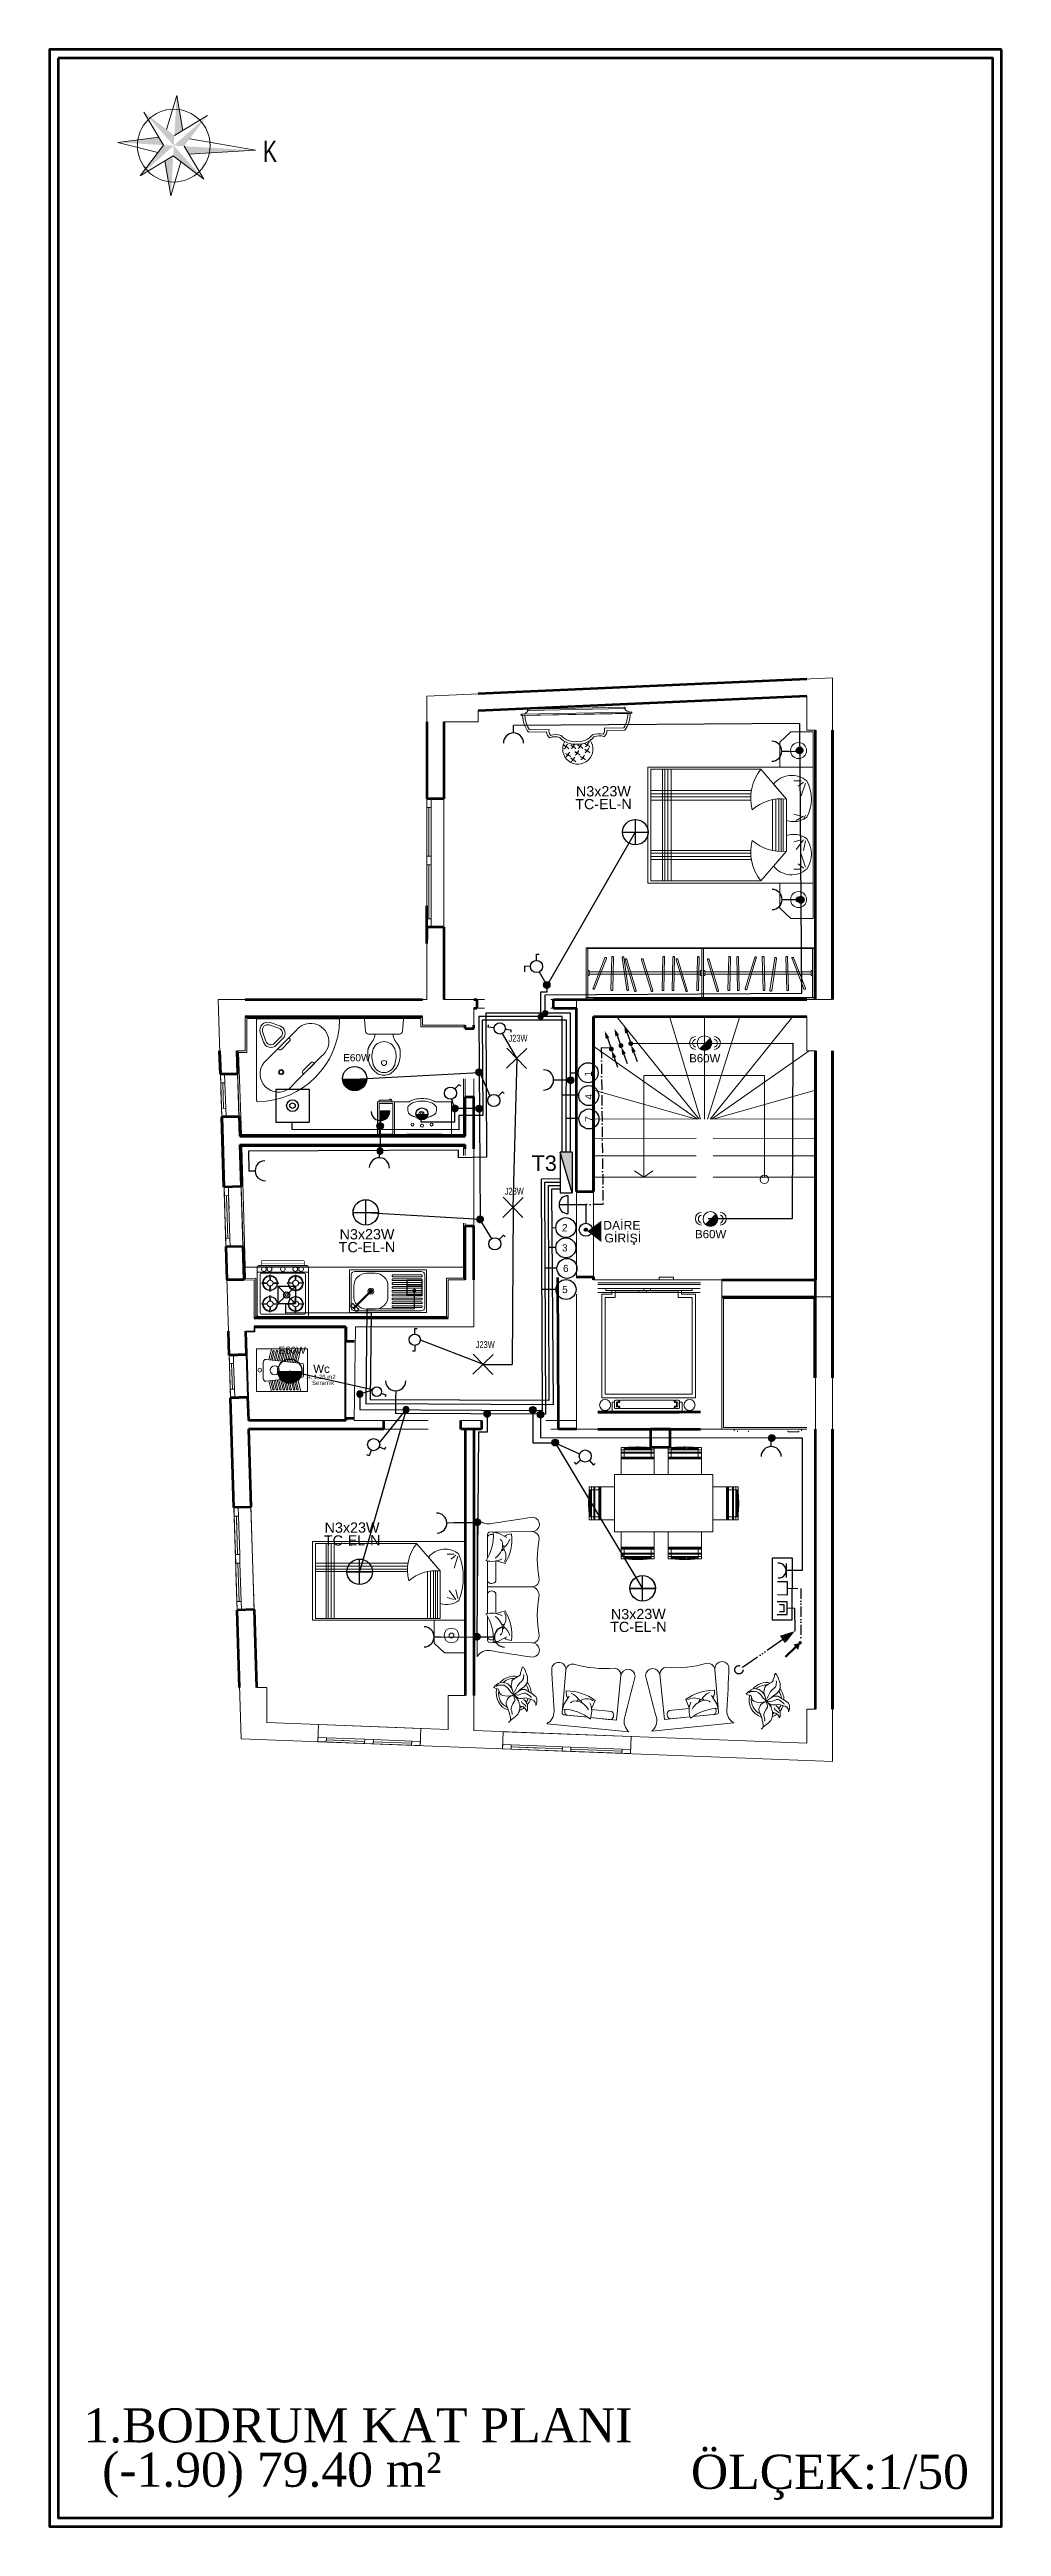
# Model space of a CAD drawing. Header units: millimetres. Extents: x -1335 to 33749, y 2338 to 5277.
# Drawn here: x 12911 to 14025, y 2377 to 5277 of the extents above; entities that cross this region are included whole.
import ezdxf
from ezdxf.enums import TextEntityAlignment as Align

# ---------------------------------------------------------------- set-up
doc = ezdxf.new("R2010")
doc.units = ezdxf.units.MM
for name, pattern in [('ACAD_ISO03W100', [30, 12, -18]), ('ACAD_ISO04W100', [30, 24, -3, 0, -3]), ('ACAD_ISO05W100', [37.5, 24, -3, 0.5, -3, 0.5, -3, 0.5, -3]), ('ACAD_ISO10W100', [18.5, 12, -3, 0.5, -3]), ('ACAD_ISO12W100', [21, 12, -3, 0, -3, 0, -3])]:
    doc.linetypes.add(name, pattern=pattern)
for name, color, linetype, lineweight in [('ANTET', 7, 'Continuous', 18), ('AYD-ARM', 1, 'Continuous', 20), ('DUVAR', 7, 'Continuous', 53), ('KOLON HATTI', 3, 'Continuous', 50), ('Linye-23', 220, 'Continuous', 25), ('MERDIVEN', 8, 'Continuous', 20), ('Model Birimi - Mahal', 7, 'Continuous', 18), ('PENCERE', 1, 'Continuous', 20), ('priz', 50, 'Continuous', 30), ('PRİZ', 140, 'Continuous', 30), ('SEMBOL', 51, 'Continuous', 0), ('TEF', 15, 'Continuous', 18), ('tefriş', 65, 'Continuous', 18), ('tefrişler', 134, 'Continuous', 9), ('telefon', 3, 'ACAD_ISO12W100', 30), ('YALıTıM', 7, 'Continuous', 18), ('YESIL', 74, 'Continuous', 18), ('YYM', 20, 'Continuous', 20), ('ÖLÇÜİÇYATAY', 7, 'Continuous', 18), ('ışık', 1, 'Continuous', 50)]:
    doc.layers.add(name, color=color, linetype=linetype, lineweight=lineweight)
for name, color, linetype in [('eleman', 2, 'Continuous'), ('LAMBA YAZI', 51, 'Continuous'), ('televizyon', 4, 'ACAD_ISO05W100'), ('ZİL', 140, 'ACAD_ISO04W100')]:
    doc.layers.add(name, color=color, linetype=linetype)
doc.layers.add('Yapısal - Birleşik_Kalem_No__161', color=7, linetype='Continuous', lineweight=13, true_color=0x6a6a6a)
doc.layers.get('TEF').off()
doc.styles.add('1', font='times.ttf')
doc.styles.add('LAMBA', font='arial.ttf', dxfattribs={"height": 12})
doc.styles.add('OLUŞTURULMUŞ_STİL_1', font='arial.ttf')
doc.styles.get("Standard").update_dxf_attribs({"font": 'arial.ttf'})
doc.styles.add('STYLE1', font='arial.ttf', dxfattribs={"width": 0.6})

msp = doc.modelspace()

# ---------------------------------------------------------------- texts
msp.add_text('T3', height=18.13).set_placement((13475.2, 3963.8))
at = {"char_height": 16.706, "width": 61.05, "attachment_point": 5, "rotation": 90}
for s, insert in [('{\\H0.5x;\\C1;1}', (13541.6, 4077.4)), ('{\\H0.5x;\\C1;4}', (13542.2, 4050.6)), ('{\\H0.5x;\\C1;7}', (13542.3, 4024.6))]:
    msp.add_mtext(s, dxfattribs=dict(at, insert=insert))
at = {"char_height": 16.706, "width": 61.05, "attachment_point": 5}
for s, insert in [('{\\H0.5x;\\C1;2}', (13514, 3897.3)), ('{\\H0.5x;\\C1;3}', (13514, 3873.7)), ('{\\H0.5x;\\C1;5}', (13514.2, 3824.9)), ('{\\H0.5x;\\C1;6}', (13515.2, 3849.6))]:
    msp.add_mtext(s, dxfattribs=dict(at, insert=insert))
at = {"layer": 'ANTET', "color": 71, "linetype": 'Continuous', "width": 0.7}
msp.add_text('K', height=25, rotation=0.1304, dxfattribs=at).set_placement((13160.8, 5144.8))
at = {"layer": 'LAMBA YAZI', "style": 'LAMBA'}
for s, height, rotation, p in [('N3x23W ', 12, 0.3049, (13561.6, 4402.3)), ('TC-EL-N ', 12, 0.3049, (13561.7, 4387.3)), ('E60W ', 8.4, 359.9993, (13272.1, 4092.2)), ('N3x23W ', 12, 0.3049, (13284.8, 3883.7)), ('TC-EL-N ', 12, 0.3049, (13284.8, 3868.7)), ('E60W ', 8.4, 359.9993, (13196.4, 3749.7)), ('N3x23W ', 12, 0.3049, (13267.3, 3540.3)), ('TC-EL-N ', 12, 0.3049, (13267.4, 3525.3)), ('N3x23W ', 12, 0.3049, (13602.5, 3439.1)), ('TC-EL-N ', 12, 0.3049, (13602.6, 3424.1))]:
    msp.add_text(s, height=height, rotation=rotation, dxfattribs=at).set_placement(p, align=Align.CENTER)
for p in [(13679.8, 4090.9), (13686.7, 3885)]:
    msp.add_text('B60W ', height=9.6, dxfattribs=at).set_placement(p, align=Align.CENTER)
at = {"layer": 'Model Birimi - Mahal', "style": 'STYLE1'}
for s, p in [('DAİRE', (13559, 3895)), ('GİRİŞİ', (13560.5, 3880.1))]:
    msp.add_text(s, height=10.24, dxfattribs=at).set_placement(p)
at = {"layer": 'Model Birimi - Mahal', "color": 161, "linetype": 'Continuous', "lineweight": 25, "rotation": 359.996, "style": 'OLUŞTURULMUŞ_STİL_1'}
for s, insert, char_height, attachment_point in [('{\\fArial|b0|i0|c186|p34;A: \\fArial|b0|i0|c161|p34;1\\fArial|b0|i0|c186|p34;,}26{\\fArial|b0|i0|c186|p34; m2}', (13245.7, 3725.2), 5.0625, 3), ('Seramik', (13244, 3718.2), 5.06, 3), ('Wc', (13219.5, 3737), 9.58, 1)]:
    msp.add_mtext(s, dxfattribs=dict(at, insert=insert, char_height=char_height, attachment_point=attachment_point))
at = {"layer": 'SEMBOL', "width": 0.75}
for p in [(13448.2, 4115), (13443.8, 3935.9), (13409.8, 3756.3)]:
    msp.add_text('J23W', height=8, rotation=0.9174, dxfattribs=at).set_placement(p)
at = {"layer": 'YYM', "style": '1'}
for s, p in [('1.BODRUM KAT PLANI ', (12950.4, 2475.3)), (' (-1.90) 79.40 m²', (12957.2, 2423.4)), ('  ÖLÇEK:1/50', (13631.5, 2420.9))]:
    msp.add_text(s, height=40, dxfattribs=at).set_placement(p)

# ---------------------------------------------------------------- blocks, each defined once
blk = doc.blocks.new('ASJ')
at = {"layer": 'tefrişler'}
for p, q in [((7322.1, 5737.5), (7335.3, 5749.7)), ((7335.3, 5749.7), (7361.2, 5749.7)), ((7361.2, 5643.7), (7361.2, 5749.7)), ((7322.1, 5708.2), (7322.1, 5737.5)), ((7361.2, 5708.2), (7167.5, 5708.2)), ((7167.5, 5708.2), (7167.5, 5643.7)), ((7171.2, 5705.7), (7299.9, 5705.7)), ((7299.9, 5705.7), (7171.2, 5705.7)), ((7171.2, 5574.9), (7171.2, 5705.7)), ((7171.2, 5705.7), (7171.2, 5644)), ((7185, 5705.7), (7185, 5644)), ((7187.5, 5705.7), (7187.5, 5644)), ((7191.2, 5705.7), (7191.2, 5644)), ((7195, 5705.7), (7195, 5644)), ((7329.9, 5670.8), (7299.9, 5705.7)), ((7329.9, 5670.8), (7314.8, 5688.4)), ((7347.4, 5692), (7338.7, 5692)), ((7349.9, 5690.7), (7343.7, 5685.7)), ((7352.4, 5689.5), (7347.4, 5674.5)), ((7288.9, 5680.8), (7171.2, 5680.8)), ((7288.4, 5677), (7171.2, 5677)), ((7288.2, 5673.3), (7171.2, 5673.3)), ((7288.2, 5670.2), (7171.2, 5670.2)), ((7313.7, 5670), (7313.7, 5644)), ((7317.4, 5670.7), (7317.4, 5644)), ((7321.2, 5671), (7321.2, 5644)), ((7323.7, 5671.1), (7323.7, 5644)), ((7326.2, 5671), (7326.2, 5644)), ((7329.9, 5670.8), (7329.9, 5644)), ((7329.9, 5652.6), (7329.9, 5670.8)), ((7347.4, 5657.6), (7338.7, 5660.1)), ((7349.9, 5657.6), (7341.2, 5668.8)), ((7352.4, 5658.8), (7349.9, 5670.1)), ((7167.5, 5572.4), (7167.5, 5643.7)), ((7171.2, 5574.9), (7171.2, 5644)), ((7185, 5574.9), (7185, 5644)), ((7187.5, 5574.9), (7187.5, 5644)), ((7191.2, 5574.9), (7191.2, 5644)), ((7195, 5574.9), (7195, 5644)), ((7313.7, 5610.6), (7313.7, 5644)), ((7317.4, 5610), (7317.4, 5644)), ((7321.2, 5609.6), (7321.2, 5644)), ((7323.7, 5609.6), (7323.7, 5644)), ((7326.2, 5609.6), (7326.2, 5644)), ((7329.9, 5644), (7329.9, 5609.9)), ((7329.9, 5634.8), (7329.9, 5609.9)), ((7347.4, 5629.9), (7338.7, 5627.4)), ((7349.9, 5629.9), (7341.2, 5634.9)), ((7352.4, 5628.6), (7349.9, 5633.6)), ((7361.2, 5643.7), (7361.2, 5531)), ((7288.2, 5611.1), (7171.2, 5611.1)), ((7288.2, 5607.4), (7171.2, 5607.4)), ((7288.4, 5603.6), (7171.2, 5603.6)), ((7288.9, 5599.9), (7171.2, 5599.9)), ((7329.9, 5609.9), (7299.9, 5574.9)), ((7329.9, 5609.9), (7314.8, 5592.3)), ((7352.4, 5591.2), (7347.4, 5606.1)), ((7361.2, 5572.4), (7167.5, 5572.4)), ((7299.9, 5574.9), (7171.2, 5574.9)), ((7171.2, 5574.9), (7299.9, 5574.9)), ((7322.1, 5572.4), (7322.1, 5543.2)), ((7347.4, 5588.7), (7338.7, 5588.7)), ((7349.9, 5589.9), (7343.7, 5594.9)), ((7322.1, 5543.2), (7335.3, 5531)), ((7335.3, 5531), (7361.2, 5531))]:
    blk.add_line(p, q, dxfattribs=at)
for centre, radius in [((7344.2, 5727.5), 9.4), ((7344.2, 5727.5), 3.05), ((7344.2, 5553.1), 9.4), ((7344.2, 5553.1), 3.05)]:
    blk.add_circle(centre, radius, dxfattribs=at)
for centre, radius, start, end in [((7342.4, 5672), 54.2, 141.5224, 194.6848), ((7336, 5671.3), 27.2, 49.5781, 141.0673), ((7327.8, 5674.2), 31.4, 325.4341, 34.5659), ((7324.1, 5619.2), 51.9, 83.5301, 131.1562), ((7338.3, 5676.7), 25.5, 250.8425, 307.0909), ((7338.3, 5610.8), 25.5, 52.9091, 109.1575), ((7315.9, 5609.9), 43.4, 330.7029, 29.2971), ((7342.4, 5608.6), 54.2, 165.3152, 218.4776), ((7324.1, 5661.4), 51.9, 228.8438, 276.4699), ((7336, 5609.4), 27.2, 218.9327, 310.4219)]:
    blk.add_arc(centre, radius, start, end, dxfattribs=at)
blk = doc.blocks.new('aSDŞFJL')
at = {"layer": 'tefrişler'}
for p, q in [((66371.1, -97273.2), (66385.2, -97273.2)), ((66446.4, -97273.2), (66432.2, -97273.2)), ((66451.5, -97286.4), (66365.9, -97286.4)), ((66451.5, -97287.3), (66366, -97287.3)), ((66366.7, -97286.3), (66450.7, -97286.3)), ((66446.3, -97290.2), (66371.1, -97290.2)), ((66446.3, -97291.2), (66371.1, -97291.2)), ((66371.9, -97275.1), (66387.1, -97275.1)), ((66445.5, -97275.1), (66430.3, -97275.1))]:
    blk.add_line(p, q, dxfattribs=at)
for centre in [(66404.4, -97252.3), (66411.9, -97251.2), (66415.9, -97255), (66400.6, -97262.4), (66400.9, -97257.8), (66406.2, -97261.4), (66408.7, -97256.2), (66411.7, -97261.3), (66417.2, -97261.4)]:
    blk.add_circle(centre, 0.588, dxfattribs=at)
for centre, radius, start, end in [((66408.2, -97259.3), 11.8, 328.9395, 213.9516), ((66404.8, -97249.4), 2.67, 208.173, 252.3833), ((66400.5, -97250.9), 4.22, 306.6412, 331.2281), ((66407.1, -97253.2), 2.7, 114.4188, 151.3514), ((66404.7, -97254), 1.52, 12.1914, 80.2895), ((66409.1, -97253.2), 2.67, 208.173, 252.3833), ((66411.4, -97257), 2.7, 114.4188, 151.3514), ((66412.3, -97248.2), 2.67, 208.173, 252.3833), ((66408.1, -97249.7), 4.22, 306.6412, 331.2281), ((66414.7, -97252.1), 2.7, 114.4188, 151.3514), ((66412.3, -97252.8), 1.52, 12.1914, 80.2895), ((66416.3, -97252), 2.67, 208.173, 252.3833), ((66418.6, -97255.8), 2.7, 114.4188, 151.3514), ((66416.2, -97256.6), 1.52, 12.1914, 80.2895), ((66388.6, -97286.3), 21.8, 143.204, 180.0676), ((66390.5, -97272.9), 5.33, 123.8864, 182.793), ((66392.2, -97273.8), 5.27, 140.3542, 194.3906), ((66391.5, -97257.7), 11.6, 250.0788, 289.9212), ((66391.8, -97257.8), 13.1, 253.937, 291.0832), ((66407.2, -97278.7), 15.6, 84.5098, 139.3308), ((66407.3, -97279), 14, 83.8812, 140.3812), ((66401.1, -97259.4), 2.67, 208.173, 252.3833), ((66401.3, -97254.8), 2.67, 208.173, 252.3833), ((66396.8, -97261), 4.22, 306.6412, 331.2281), ((66397, -97256.3), 4.22, 306.6412, 331.2281), ((66403.4, -97263.3), 2.7, 114.4188, 151.3514), ((66401, -97264.1), 1.52, 12.1914, 80.2895), ((66403.7, -97258.6), 2.7, 114.4188, 151.3514), ((66401.2, -97259.4), 1.52, 12.1914, 80.2895), ((66406.6, -97258.4), 2.67, 208.173, 252.3833), ((66402.3, -97259.9), 4.22, 306.6412, 331.2281), ((66408.9, -97262.2), 2.7, 114.4188, 151.3514), ((66406.5, -97263), 1.52, 12.1914, 80.2895), ((66404.8, -97254.7), 4.22, 306.6412, 331.2281), ((66410.1, -97279), 14, 39.6188, 96.1188), ((66410.2, -97278.7), 15.6, 40.6692, 95.4902), ((66409, -97257.8), 1.52, 12.1914, 80.2895), ((66412.1, -97258.3), 2.67, 208.173, 252.3833), ((66407.9, -97259.9), 4.22, 306.6412, 331.2281), ((66414.5, -97262.2), 2.7, 114.4188, 151.3514), ((66412, -97262.9), 1.52, 12.1914, 80.2895), ((66412, -97253.5), 4.22, 306.6412, 331.2281), ((66417.6, -97258.4), 2.67, 208.173, 252.3833), ((66413.4, -97259.9), 4.22, 306.6412, 331.2281), ((66420, -97262.2), 2.7, 114.4188, 151.3514), ((66417.5, -97263), 1.52, 12.1914, 80.2895), ((66425.6, -97257.8), 13.1, 248.9168, 286.063), ((66426, -97257.7), 11.6, 250.0788, 289.9212), ((66425.2, -97273.8), 5.27, 345.6094, 39.6458), ((66426.9, -97272.9), 5.33, 357.207, 56.1136), ((66428.9, -97286.3), 21.8, 359.9324, 36.796), ((66365.9, -97286.9), 0.478, 90.7177, 274.7796), ((66366.1, -97293.2), 5.91, 30.9883, 90.9448), ((66389.3, -97286.3), 20.7, 147.1989, 180.0504), ((66371.1, -97290.7), 0.478, 90.7177, 274.7796), ((66428.2, -97286.3), 20.7, 359.9496, 32.8011), ((66451.4, -97293.2), 5.91, 89.0552, 149.0117), ((66446.3, -97290.7), 0.478, 265.2204, 89.2823), ((66451.5, -97286.9), 0.478, 265.2204, 89.2823)]:
    blk.add_arc(centre, radius, start, end, dxfattribs=at)
blk = doc.blocks.new('asdfkn')
at = {"layer": 'tefrişler'}
for p, q in [((83174.3, -89718.7), (83174.3, -89719.7)), ((83439.1, -89719.7), (83174.3, -89719.7)), ((83175.3, -89719.7), (83175.3, -89776.7)), ((83308.7, -89719.7), (83308.7, -89776.7)), ((83308.7, -89719.7), (83308.7, -89776.7)), ((83310.7, -89719.7), (83310.7, -89776.7)), ((83310.7, -89719.7), (83310.7, -89776.7)), ((83438.1, -89776.7), (83438.1, -89719.7)), ((83439.1, -89719.7), (83439.1, -89718.7)), ((83176.8, -89745.2), (83175.3, -89745.2)), ((83176.8, -89751.2), (83175.3, -89751.2)), ((83176.8, -89745.2), (83176.8, -89751.2)), ((83307.2, -89746.7), (83176.8, -89746.7)), ((83307.2, -89749.7), (83176.8, -89749.7)), ((83307.2, -89745.2), (83307.2, -89751.2)), ((83307.2, -89745.2), (83308.7, -89745.2)), ((83307.2, -89751.2), (83308.7, -89751.2)), ((83312.2, -89745.2), (83310.7, -89745.2)), ((83312.2, -89751.2), (83310.7, -89751.2)), ((83312.2, -89745.2), (83312.2, -89751.2)), ((83436.6, -89746.7), (83312.2, -89746.7)), ((83436.6, -89749.7), (83312.2, -89749.7)), ((83436.6, -89745.2), (83436.6, -89751.2)), ((83436.6, -89745.2), (83438.1, -89745.2)), ((83436.6, -89751.2), (83438.1, -89751.2)), ((83173.3, -89776.7), (83440.1, -89776.7)), ((83223.5, -89776.7), (83223.5, -89778.7)), ((83309.7, -89776.7), (83309.7, -89778.7)), ((83309.7, -89776.7), (83309.7, -89778.7)), ((83401.9, -89776.7), (83401.9, -89778.7))]:
    blk.add_line(p, q, dxfattribs=at)
blk.add_lwpolyline([(83173.3, -89778.7), (83440.1, -89778.7), (83440.1, -89718.7), (83173.3, -89718.7)], close=True, dxfattribs=at)
for points in [[(83181.3, -89765.9, 0.414214), (83181.9, -89767.2, 0.414214), (83183.2, -89766.6), (83197.1, -89731.3, 0.414214), (83196.5, -89730, 0.414214), (83195.2, -89730.5)], [(83202.3, -89767.8, 0.414214), (83203.2, -89768.8, 0.414214), (83204.3, -89767.8), (83205.2, -89729.8, 0.414214), (83204.2, -89728.8, 0.414214), (83203.2, -89729.8)], [(83221, -89767.8, 0.414214), (83222.1, -89768.6, 0.414214), (83223, -89767.5), (83217.4, -89729.9, 0.414214), (83216.2, -89729.1, 0.414214), (83215.4, -89730.2)], [(83229.9, -89769.1, 0.414214), (83231.2, -89769.8, 0.414214), (83231.8, -89768.5), (83220.7, -89732.2, 0.414214), (83219.4, -89731.5, 0.414214), (83218.8, -89732.8)], [(83249.3, -89769.1, 0.414214), (83250.6, -89769.8, 0.414214), (83251.2, -89768.5), (83240.1, -89732.2, 0.414214), (83238.8, -89731.5, 0.414214), (83238.2, -89732.8)], [(83262.2, -89767.8, 0.414214), (83263.2, -89768.8, 0.414214), (83264.2, -89767.8), (83265.1, -89729.8, 0.414214), (83264.1, -89728.8, 0.414214), (83263.1, -89729.8)], [(83273.9, -89767.8, 0.414214), (83274.8, -89768.8, 0.414214), (83275.9, -89767.8), (83276.8, -89729.8, 0.414214), (83275.8, -89728.8, 0.414214), (83274.8, -89729.8)], [(83289.8, -89769.1, 0.414214), (83291, -89769.8, 0.414214), (83291.7, -89768.5), (83280.6, -89732.2, 0.414214), (83279.3, -89731.5, 0.414214), (83278.6, -89732.8)], [(83302.7, -89767.8, 0.414214), (83303.7, -89768.8, 0.414214), (83304.7, -89767.8), (83305.6, -89729.8, 0.414214), (83304.6, -89728.8, 0.414214), (83303.6, -89729.8)], [(83326.3, -89769.1, 0.414214), (83327.6, -89769.8, 0.414214), (83328.3, -89768.5), (83317.1, -89732.2, 0.414214), (83315.9, -89731.5, 0.414214), (83315.2, -89732.8)], [(83339.3, -89767.8, 0.414214), (83340.2, -89768.8, 0.414214), (83341.3, -89767.8), (83342.2, -89729.8, 0.414214), (83341.2, -89728.8, 0.414214), (83340.2, -89729.8)], [(83352.5, -89767.8, -0.414214), (83351.5, -89768.8, -0.414214), (83350.5, -89767.8), (83349.6, -89729.8, -0.414214), (83350.6, -89728.8, -0.414214), (83351.6, -89729.8)], [(83361.4, -89767, -0.414214), (83360.2, -89767.7, -0.414214), (83359.5, -89766.4), (83370.6, -89730.1, -0.414214), (83371.9, -89729.4, -0.414214), (83372.5, -89730.7)], [(83382.4, -89767.8, -0.414214), (83381.5, -89768.8, -0.414214), (83380.4, -89767.8), (83379.5, -89729.8, -0.414214), (83380.5, -89728.8, -0.414214), (83381.5, -89729.8)], [(83390.5, -89768.7, -0.414214), (83389.3, -89769.5, -0.414214), (83388.5, -89768.4), (83394.1, -89730.8, -0.414214), (83395.2, -89729.9, -0.414214), (83396.1, -89731.1)], [(83410.1, -89767.8, -0.414214), (83409.1, -89768.8, -0.414214), (83408.1, -89767.8), (83407.2, -89729.8, -0.414214), (83408.2, -89728.8, -0.414214), (83409.2, -89729.8)], [(83430.1, -89765.9, -0.414214), (83429.5, -89767.2, -0.414214), (83428.2, -89766.6), (83414.3, -89731.3, -0.414214), (83414.8, -89730, -0.414214), (83416.1, -89730.5)]]:
    blk.add_lwpolyline(points, format="xyb", close=True, dxfattribs=at)
blk = doc.blocks.new('16')
blk.add_line((1366.7, 587.3), (1370, 590.6))
for points in [[(1347.3, 596.8, 0.414214), (1346.6, 596.1), (1346.6, 549.6, 0.418871), (1347.3, 548.8, 0.404945), (1394.6, 596.1, 0.418871), (1393.8, 596.8)], [(1350.7, 583.4, 0.557537), (1358.1, 581.6), (1361.9, 585.4, 0.557537), (1360.1, 592.8), (1354.5, 594.7, 0.618034), (1348.8, 589)], [(1352.1, 583.9, 0.557537), (1357.1, 582.7), (1360.8, 586.4, 0.557537), (1359.6, 591.4), (1354, 593.3, 0.618034), (1350.2, 589.5)], [(1357.6, 578.2), (1358.1, 577.7, 0.414214), (1359.5, 577.7), (1364.3, 582.5, 0.414214), (1364.3, 583.9), (1363.8, 584.4)], [(1372.5, 563.4), (1371.9, 563.9, -0.414214), (1371.9, 565.3), (1376.7, 570.1, -0.414214), (1378.1, 570.1), (1378.6, 569.6)]]:
    blk.add_lwpolyline(points, format="xyb", close=True)
blk.add_lwpolyline([(1381.6, 572.5), (1386.9, 577.8, 0.873035), (1372, 592.6), (1353.4, 574, 1.142857), (1368.2, 559.2), (1381.6, 572.5)], format="xyb")
for radius in [1.5, 1]:
    blk.add_circle((1377.5, 582.6), radius)
blk = doc.blocks.new('15')
for p, q in [((557.1, 835.8), (557.1, 878.1)), ((558.8, 879.7), (572.6, 878.5)), ((576, 874.9), (576, 839.1)), ((576, 867.5), (577.8, 867.8)), ((577.8, 867.8), (579.2, 868.1)), ((579.2, 868.1), (580.5, 868.5)), ((580.5, 868.5), (581.5, 868.8)), ((581.5, 868.8), (582.4, 869.2)), ((582.4, 869.2), (583.1, 869.6)), ((583.1, 869.6), (583.7, 870)), ((583.7, 870), (584.2, 870.3)), ((584.2, 870.3), (584.7, 870.7)), ((584.7, 870.7), (585.1, 871)), ((585.1, 871), (585.6, 871.3)), ((585.6, 871.3), (586, 871.6)), ((586, 871.6), (586.4, 871.9)), ((586.4, 871.9), (586.7, 872.2)), ((586.7, 872.2), (587.1, 872.4)), ((587.1, 872.4), (587.5, 872.7)), ((587.5, 872.7), (587.9, 872.9)), ((587.9, 872.9), (588.3, 873.2)), ((588.3, 873.2), (588.7, 873.4)), ((588.7, 873.4), (589.1, 873.7)), ((589.1, 873.7), (589.5, 873.9)), ((589.5, 873.9), (589.9, 874.1)), ((589.9, 874.1), (590.3, 874.3)), ((590.3, 874.3), (590.7, 874.5)), ((590.7, 874.5), (591.1, 874.7)), ((591.1, 874.7), (591.4, 874.8)), ((591.4, 874.8), (591.8, 875)), ((591.8, 875), (592.2, 875.1)), ((592.2, 875.1), (592.6, 875.2)), ((592.6, 875.2), (593, 875.4)), ((593, 875.4), (593.5, 875.4)), ((593.5, 875.4), (593.9, 875.5)), ((593.9, 875.5), (594.3, 875.6)), ((594.3, 875.6), (594.8, 875.7)), ((594.8, 875.7), (595.3, 875.7)), ((595.3, 875.7), (595.8, 875.8)), ((595.8, 875.8), (596.3, 875.8)), ((596.3, 875.8), (596.8, 875.8)), ((596.8, 875.8), (597.3, 875.8)), ((597.3, 875.8), (597.8, 875.9)), ((597.8, 875.9), (598.3, 875.9)), ((598.3, 875.9), (598.8, 875.9)), ((598.8, 875.9), (599.3, 875.9)), ((599.3, 875.9), (599.8, 875.9)), ((599.8, 875.9), (600.4, 875.8)), ((600.4, 875.8), (601, 875.8)), ((601, 875.8), (601.6, 875.7)), ((601.6, 875.7), (602.3, 875.7)), ((602.3, 875.7), (603.1, 875.6)), ((603.1, 875.6), (604, 875.5)), ((604, 875.5), (604.9, 875.3)), ((604.9, 875.3), (605.9, 875.1)), ((605.9, 875.1), (606.9, 874.9)), ((606.9, 874.9), (608, 874.6)), ((608, 874.6), (609.1, 874.3)), ((609.1, 874.3), (610.3, 873.9)), ((610.3, 873.9), (611.6, 873.4)), ((611.6, 873.4), (612.8, 872.8)), ((612.8, 872.8), (614.2, 872)), ((614.2, 872), (615.6, 871)), ((615.6, 871), (617.1, 869.7)), ((617.1, 869.7), (618.8, 868.1)), ((618.8, 868.1), (620.5, 866.2)), ((620.5, 866.2), (622.3, 863.8)), ((572.6, 835.4), (558.8, 834.3)), ((576, 846.5), (577.8, 846.2)), ((577.8, 846.2), (579.2, 845.8)), ((579.2, 845.8), (580.5, 845.5)), ((580.5, 845.5), (581.5, 845.1)), ((581.5, 845.1), (582.4, 844.7)), ((582.4, 844.7), (583.1, 844.3)), ((583.1, 844.3), (583.7, 844)), ((583.7, 844), (584.2, 843.6)), ((584.2, 843.6), (584.7, 843.2)), ((584.7, 843.2), (585.1, 842.9)), ((585.1, 842.9), (585.6, 842.6)), ((585.6, 842.6), (586, 842.3)), ((586, 842.3), (586.4, 842.1)), ((586.4, 842.1), (586.7, 841.8)), ((586.7, 841.8), (587.1, 841.5)), ((587.1, 841.5), (587.5, 841.3)), ((587.5, 841.3), (587.9, 841)), ((587.9, 841), (588.3, 840.8)), ((588.3, 840.8), (588.7, 840.5)), ((588.7, 840.5), (589.1, 840.3)), ((589.1, 840.3), (589.5, 840.1)), ((589.5, 840.1), (589.9, 839.8)), ((589.9, 839.8), (590.3, 839.6)), ((590.3, 839.6), (590.7, 839.4)), ((590.7, 839.4), (591.1, 839.3)), ((591.1, 839.3), (591.4, 839.1)), ((591.4, 839.1), (591.8, 838.9)), ((591.8, 838.9), (592.2, 838.8)), ((592.2, 838.8), (592.6, 838.7)), ((592.6, 838.7), (593, 838.6)), ((593, 838.6), (593.5, 838.5)), ((593.5, 838.5), (593.9, 838.4)), ((593.9, 838.4), (594.3, 838.3)), ((594.3, 838.3), (594.8, 838.3)), ((594.8, 838.3), (595.3, 838.2)), ((595.3, 838.2), (595.8, 838.2)), ((595.8, 838.2), (596.3, 838.1)), ((596.3, 838.1), (596.8, 838.1)), ((596.8, 838.1), (597.3, 838.1)), ((597.3, 838.1), (597.8, 838.1)), ((597.8, 838.1), (598.3, 838.1)), ((598.3, 838.1), (598.8, 838.1)), ((598.8, 838.1), (599.3, 838.1)), ((599.3, 838.1), (599.8, 838.1)), ((599.8, 838.1), (600.4, 838.1)), ((600.4, 838.1), (601, 838.1)), ((601, 838.1), (601.6, 838.2)), ((601.6, 838.2), (602.3, 838.3)), ((602.3, 838.3), (603.1, 838.3)), ((603.1, 838.3), (604, 838.5)), ((604, 838.5), (604.9, 838.6)), ((604.9, 838.6), (605.9, 838.8)), ((605.9, 838.8), (606.9, 839)), ((606.9, 839), (608, 839.3)), ((607.6, 859.7), (607.4, 859.6)), ((607.4, 854.4), (607.6, 854.3)), ((607.7, 859.7), (607.6, 859.7)), ((607.6, 854.3), (607.7, 854.3)), ((607.9, 859.8), (607.7, 859.7)), ((607.7, 854.3), (607.9, 854.2)), ((608.1, 859.8), (607.9, 859.8)), ((607.9, 854.2), (608.1, 854.2)), ((608, 839.3), (609.1, 839.6)), ((608.3, 859.9), (608.1, 859.8)), ((608.1, 854.2), (608.3, 854.2)), ((608.5, 859.9), (608.3, 859.9)), ((608.3, 854.2), (608.5, 854.1)), ((608.8, 859.9), (608.5, 859.9)), ((608.5, 854.1), (608.8, 854.1)), ((609, 859.9), (608.8, 859.9)), ((608.8, 854.1), (609, 854.1)), ((609.2, 859.9), (609, 859.9)), ((609, 854.1), (609.2, 854.1)), ((609.1, 839.6), (610.3, 840.1)), ((609.3, 859.9), (609.2, 859.9)), ((609.2, 854.1), (609.3, 854.1)), ((609.5, 859.9), (609.3, 859.9)), ((609.3, 854.1), (609.5, 854.1)), ((609.7, 859.9), (609.5, 859.9)), ((609.5, 854.1), (609.7, 854.1)), ((609.9, 859.8), (609.7, 859.9)), ((609.7, 854.1), (609.9, 854.2)), ((610, 859.8), (609.9, 859.8)), ((609.9, 854.2), (610, 854.2)), ((610.2, 859.8), (610, 859.8)), ((610, 854.2), (610.2, 854.3)), ((610.3, 859.7), (610.2, 859.8)), ((610.2, 854.3), (610.3, 854.3)), ((610.5, 859.6), (610.3, 859.7)), ((610.3, 854.3), (610.5, 854.4)), ((610.3, 840.1), (611.6, 840.5)), ((610.6, 859.6), (610.5, 859.6)), ((610.5, 854.4), (610.6, 854.4)), ((610.8, 859.5), (610.6, 859.6)), ((610.6, 854.4), (610.8, 854.5)), ((610.9, 859.4), (610.8, 859.5)), ((610.8, 854.5), (610.9, 854.6)), ((611, 859.4), (610.9, 859.4)), ((610.9, 854.6), (611, 854.7)), ((611.2, 859.3), (611, 859.4)), ((611, 854.7), (611.2, 854.7)), ((611.3, 859.2), (611.2, 859.3)), ((611.2, 854.7), (611.3, 854.8)), ((611.4, 859.1), (611.3, 859.2)), ((611.3, 854.8), (611.4, 854.9)), ((611.5, 859), (611.4, 859.1)), ((611.4, 854.9), (611.5, 855)), ((611.6, 858.9), (611.5, 859)), ((611.5, 855), (611.6, 855.2)), ((611.7, 858.7), (611.6, 858.9)), ((611.6, 855.2), (611.7, 855.3)), ((611.6, 840.5), (612.8, 841.2)), ((611.8, 858.6), (611.7, 858.7)), ((611.7, 855.3), (611.8, 855.4)), ((611.9, 858.5), (611.8, 858.6)), ((611.8, 855.4), (611.9, 855.5)), ((612, 858.4), (611.9, 858.5)), ((611.9, 855.5), (612, 855.6)), ((612, 858.2), (612, 858.4)), ((612.1, 858.1), (612, 858.2)), ((612, 855.8), (612.1, 855.9)), ((612, 855.6), (612, 855.8)), ((612.2, 858), (612.1, 858.1)), ((612.1, 855.9), (612.2, 856)), ((612.2, 857.8), (612.2, 858)), ((612.3, 857.7), (612.2, 857.8)), ((612.2, 856.2), (612.3, 856.3)), ((612.2, 856), (612.2, 856.2)), ((612.3, 857.6), (612.3, 857.7)), ((612.3, 857.4), (612.3, 857.6)), ((612.3, 857.3), (612.3, 857.4)), ((612.4, 857.1), (612.3, 857.3)), ((612.3, 856.7), (612.4, 856.9)), ((612.3, 856.6), (612.3, 856.7)), ((612.3, 856.4), (612.3, 856.6)), ((612.3, 856.3), (612.3, 856.4)), ((612.4, 857), (612.4, 857.1)), ((612.4, 856.9), (612.4, 857)), ((612.8, 841.2), (614.2, 841.9)), ((614.2, 841.9), (615.6, 842.9)), ((615.6, 842.9), (617.1, 844.2)), ((617.1, 844.2), (618.8, 845.8)), ((618.8, 845.8), (620.5, 847.7)), ((620.5, 847.7), (622.3, 850.1))]:
    blk.add_line(p, q)
for centre, radius, start, end in [((558.7, 878.1), 1.58, 85.2364, 180), ((572.3, 874.9), 3.68, 0, 85.2364), ((598.2, 857), 13.6, 113.1334, 246.8666), ((601.8, 843.6), 27.4, 74.7335, 109.1492), ((607.5, 857), 13.1, 276.9435, 83.0565), ((606.1, 857), 17.6, 337.0686, 22.9314), ((558.7, 835.8), 1.58, 180, 274.7636), ((572.3, 839.1), 3.68, 274.7636, 0), ((601.8, 870.4), 27.4, 250.8508, 285.2665), ((611.7, 857), 5, 148.2253, 211.7747)]:
    blk.add_arc(centre, radius, start, end)
blk = doc.blocks.new('sHŞLMxgb')
at = {"layer": 'tefriş'}
for p, q in [((73389.1, -69024.7), (73409.1, -69024.7)), ((73389.1, -69064.7), (73389.1, -69024.7)), ((73391.1, -69022.7), (73406.1, -69022.7)), ((73391.1, -69022.7), (73391.1, -69024.7)), ((73404.9, -69021.6), (73403.9, -69021.6)), ((73403.9, -69022.7), (73403.9, -69022.2)), ((73404.9, -69022.2), (73404.9, -69022.7)), ((73406.1, -69022.7), (73406.1, -69024.7)), ((73409.1, -69024.7), (73409.1, -69064.7)), ((73409.1, -69024.7), (73426.3, -69024.7)), ((73409.1, -69024.7), (73409.1, -69064.7)), ((73473.1, -69024.7), (73456.5, -69024.7)), ((73475.9, -69024.7), (73473.1, -69024.7)), ((73475.9, -69064.7), (73475.9, -69024.7)), ((73409.1, -69064.7), (73389.1, -69064.7)), ((73473.1, -69064.7), (73409.1, -69064.7)), ((73464.9, -69062.7), (73422.9, -69062.7)), ((73422.9, -69062.7), (73422.9, -69064.7)), ((73464.9, -69062.7), (73464.9, -69064.7)), ((73473.1, -69064.7), (73475.9, -69064.7))]:
    blk.add_line(p, q, dxfattribs=at)
blk.add_lwpolyline([(73391.1, -69026.7), (73407.1, -69026.7), (73407.1, -69062.7), (73391.1, -69062.7)], close=True, dxfattribs=at)
blk.add_lwpolyline([(73441.4, -69023.8, 0.056622), (73434.1, -69024.6, 0.07036), (73428.8, -69026.7, 0.106157), (73425.2, -69029.8, 0.161829), (73424.5, -69031.9, 0.081292), (73425.4, -69037.8, 0.09649), (73428.8, -69040.6, 0.07036), (73434.1, -69042.6, 0.056622), (73441.4, -69043.4, 0.056622), (73448.7, -69042.6, 0.07036), (73454, -69040.6, 0.09649), (73457.4, -69037.8, 0.081292), (73458.3, -69031.9, 0.161829), (73457.6, -69029.8, 0.106157), (73454, -69026.7, 0.07036), (73448.7, -69024.6, 0.056622)], format="xyb", close=True, dxfattribs=at)
blk.add_lwpolyline([(73456.5, -69024.7, 0.020465), (73455.5, -69024, 0.07036), (73449.4, -69021.7, 0.056622), (73441.4, -69020.8, 0.056622), (73433.4, -69021.7, 0.07036), (73427.3, -69024, 0.020465), (73426.3, -69024.7, 0.020465)], format="xyb", dxfattribs=at)
for centre, radius, start, end in [((73403.9, -69021.9), 0.3, 89.9132, 269.8989), ((73404.9, -69021.9), 0.3, 270.1011, 90.0868), ((73440.7, -69039), 3, 89.2275, 270.7725), ((73440.7, -69039), 1.5, 88.4548, 271.5452), ((73440.8, -69039), 3, 269.2275, 90.7725), ((73440.8, -69039), 1.5, 268.4548, 91.5452), ((73430.3, -69051.4), 1.75, 93.3086, 266.6914), ((73430.1, -69051.4), 1.75, 273.3086, 86.6914), ((73441.3, -69052.6), 1.75, 90, 270), ((73441.3, -69052.6), 1.75, 86.4664, 273.5336), ((73441.4, -69052.6), 1.75, 270, 90), ((73441.4, -69052.6), 1.75, 270, 90), ((73452.6, -69051.4), 1.75, 93.3086, 266.6914), ((73452.4, -69051.4), 1.75, 273.3086, 86.6914)]:
    blk.add_arc(centre, radius, start, end, dxfattribs=at)
blk = doc.blocks.new('setgh')
at = {"layer": 'tefriş'}
for p, q in [((261687.6, -158115), (261687.6, -158065)), ((261687.6, -158065), (261747.6, -158065)), ((261692.6, -158096.6), (261692.6, -158083.3)), ((261736.2, -158077.3), (261693.9, -158081.8)), ((261699.6, -158081.2), (261695.6, -158065)), ((261701.9, -158081), (261698.7, -158068)), ((261699.4, -158067), (261699.5, -158067)), ((261703.6, -158080.8), (261700.3, -158067.6)), ((261705.8, -158080.6), (261702.7, -158068)), ((261703.4, -158067), (261703.5, -158067)), ((261707.4, -158080.3), (261704.3, -158067.6)), ((261709.7, -158080.2), (261706.7, -158068)), ((261707.4, -158067), (261707.5, -158067)), ((261711.4, -158080), (261708.3, -158067.6)), ((261713.6, -158079.7), (261710.7, -158068)), ((261711.4, -158067), (261711.5, -158067)), ((261715.3, -158079.6), (261712.3, -158067.6)), ((261717.5, -158079.3), (261714.7, -158068)), ((261715.4, -158067), (261715.5, -158067)), ((261719.2, -158079.1), (261716.3, -158067.6)), ((261721.4, -158078.9), (261718.7, -158068)), ((261719.4, -158067), (261719.5, -158067)), ((261723.1, -158078.7), (261720.3, -158067.6)), ((261725.3, -158078.5), (261722.7, -158068)), ((261723.4, -158067), (261723.5, -158067)), ((261727, -158078.3), (261724.3, -158067.6)), ((261729.1, -158078.1), (261726.7, -158068)), ((261727.4, -158067), (261727.5, -158067)), ((261730.9, -158077.9), (261728.3, -158067.6)), ((261733.2, -158077.7), (261730, -158065)), ((261739.6, -158080.3), (261739.6, -158099.6)), ((261747.6, -158065), (261747.6, -158115)), ((261747.6, -158115), (261687.6, -158115)), ((261736.2, -158102.6), (261693.9, -158098.1)), ((261699.6, -158098.7), (261695.6, -158115)), ((261701.9, -158099), (261698.7, -158112)), ((261699.5, -158113), (261699.4, -158113)), ((261703.6, -158099.1), (261700.3, -158112.4)), ((261705.8, -158099.4), (261702.7, -158112)), ((261703.5, -158113), (261703.4, -158113)), ((261707.5, -158099.6), (261704.3, -158112.4)), ((261709.7, -158099.8), (261706.7, -158112)), ((261707.5, -158113), (261707.4, -158113)), ((261711.4, -158100), (261708.3, -158112.4)), ((261713.6, -158100.2), (261710.7, -158112)), ((261711.5, -158113), (261711.4, -158113)), ((261715.3, -158100.4), (261712.3, -158112.4)), ((261717.5, -158100.6), (261714.7, -158112)), ((261715.5, -158113), (261715.4, -158113)), ((261719.2, -158100.8), (261716.3, -158112.4)), ((261721.4, -158101), (261718.7, -158112)), ((261719.5, -158113), (261719.4, -158113)), ((261723.1, -158101.2), (261720.3, -158112.4)), ((261725.3, -158101.4), (261722.7, -158112)), ((261723.5, -158113), (261723.4, -158113)), ((261727, -158101.6), (261724.3, -158112.4)), ((261729.1, -158101.9), (261726.7, -158112)), ((261727.5, -158113), (261727.4, -158113)), ((261730.9, -158102), (261728.3, -158112.4)), ((261733.2, -158102.3), (261730, -158115))]:
    blk.add_line(p, q, dxfattribs=at)
for centre, radius in [((261726.1, -158090), 5.25), ((261743.6, -158090), 2.15)]:
    blk.add_circle(centre, radius, dxfattribs=at)
for centre, radius, start, end in [((261694.1, -158083.3), 1.5, 96.0725, 180), ((261699.4, -158067.8), 0.8, 90, 193.8243), ((261699.5, -158067.8), 0.8, 13.8243, 90), ((261703.4, -158067.8), 0.8, 90, 193.8243), ((261703.5, -158067.8), 0.8, 13.8243, 90), ((261707.4, -158067.8), 0.8, 90, 193.8243), ((261707.5, -158067.8), 0.8, 13.8243, 90), ((261711.4, -158067.8), 0.8, 90, 193.8243), ((261711.5, -158067.8), 0.8, 13.8243, 90), ((261715.4, -158067.8), 0.8, 90, 193.8243), ((261715.5, -158067.8), 0.8, 13.8243, 90), ((261719.4, -158067.8), 0.8, 90, 193.8243), ((261719.5, -158067.8), 0.8, 13.8243, 90), ((261723.4, -158067.8), 0.8, 90, 193.8243), ((261723.5, -158067.8), 0.8, 13.8243, 90), ((261727.4, -158067.8), 0.8, 90, 193.8243), ((261727.5, -158067.8), 0.8, 13.8243, 90), ((261736.6, -158080.3), 3, 0, 96.0725), ((261694.1, -158096.6), 1.5, 180, 263.9275), ((261699.4, -158112.2), 0.8, 166.1757, 270), ((261699.5, -158112.2), 0.8, 270, 346.1757), ((261703.4, -158112.2), 0.8, 166.1757, 270), ((261703.5, -158112.2), 0.8, 270, 346.1757), ((261707.4, -158112.2), 0.8, 166.1757, 270), ((261707.5, -158112.2), 0.8, 270, 346.1757), ((261711.4, -158112.2), 0.8, 166.1757, 270), ((261711.5, -158112.2), 0.8, 270, 346.1757), ((261715.4, -158112.2), 0.8, 166.1757, 270), ((261715.5, -158112.2), 0.8, 270, 346.1757), ((261719.4, -158112.2), 0.8, 166.1757, 270), ((261719.5, -158112.2), 0.8, 270, 346.1757), ((261723.4, -158112.2), 0.8, 166.1757, 270), ((261723.5, -158112.2), 0.8, 270, 346.1757), ((261727.4, -158112.2), 0.8, 166.1757, 270), ((261727.5, -158112.2), 0.8, 270, 346.1757), ((261736.6, -158099.6), 3, 263.9275, 0)]:
    blk.add_arc(centre, radius, start, end, dxfattribs=at)
blk = doc.blocks.new('adf')
at = {"layer": 'tefrişler'}
for p, q in [((110998.5, -78221.6), (111045.9, -78305.4)), ((110950.6, -78266.9), (110993.9, -78243)), ((110979.6, -78258.4), (110986, -78248.6)), ((110997.2, -78244), (111011, -78268.4)), ((110998.6, -78246.4), (111011, -78268.4)), ((110996.3, -78284.1), (111003.4, -78276.4)), ((111004.3, -78276.1), (111016, -78296.9)), ((111012.6, -78271.2), (111024.5, -78292.1)), ((111012.6, -78271.2), (111027.5, -78297.6)), ((110981.4, -78323.7), (111027.5, -78297.6))]:
    blk.add_line(p, q, dxfattribs=at)
for centre, major_axis, start_param, end_param in [((110982.4, -78220.1), (-15.5, 4.3), 2.223554, 3.319567), ((110946.1, -78259.8), (2.24, 8.1), 0.915132, 3.975123), ((111507.4, -79674.1), (408.4, 1474.2), 0.616403, 0.649548), ((110979.4, -78269.8), (-13.5, 3.7), -1.42432, -0.78946), ((111024.3, -78235.1), (15.1, 54.4), 2.252393, 2.893244), ((110991.2, -78246.9), (-19.7, 5.5), 1.088843, 1.69928), ((110972, -78229.3), (-23.1, 6.4), 2.428521, 2.655338), ((110993.7, -78259.5), (-6.72, 1.86), -0.144832, 0.876693), ((111041, -78220.6), (15.1, 54.4), 2.297702, 2.914624), ((110996, -78251.4), (-5.44, 1.51), 4.517579, 5.87915), ((110995.1, -78245.2), (-2.34, 0.65), 3.926991, 5.497787), ((110954.2, -78274.2), (-7.82, 2.17), -0.701718, 0.841689), ((110853.2, -78359.2), (33.1, 119.4), 5.30512, 5.690454), ((110988.4, -78265.5), (0.208, 0.749), 1.165832, 1.862361), ((110989.7, -78265.5), (0.57, 2.06), 1.862361, 2.276788), ((110988.4, -78265.5), (-0.749, 0.208), -1.101493, -0.404964), ((110991.1, -78264.8), (0.99, 3.58), 2.276788, 2.534296), ((111004, -78253.9), (-18, 5), 0.806095, 1.799336), ((110988.6, -78266.8), (0.57, 2.06), 0.196204, 0.469303), ((110992.9, -78263.3), (-5.78, 1.6), 0.9635, 1.165832), ((111003.7, -78269.7), (-14, 3.9), 0.159983, 1.266031), ((110992.9, -78263.3), (-5.78, 1.6), 1.165832, 1.368164), ((110991.9, -78265.4), (0.99, 3.58), 2.938961, 3.196469), ((110991.5, -78266.9), (-2.06, 0.57), 1.625673, 2.040099), ((110991.8, -78268.3), (-0.749, 0.208), 2.040099, 2.736628), ((110991.8, -78268.3), (-0.749, 0.208), 2.736628, 2.949409), ((110996.6, -78253.4), (-23.1, 6.4), 1.837975, 2.657646), ((110978, -78316.3), (2.17, 7.82), 2.299904, 3.843311), ((110062.4, -77121.6), (-1474.2, 408.4), 2.492045, 2.525189), ((111018.8, -78291.7), (-5.44, 1.51), 1.291777, 3.336402), ((111038.9, -78319.9), (4.3, 15.5), 6.105211, 7.201224), ((110986.3, -78330.7), (2.24, 8.1), 0.737266, 3.797257)]:
    blk.add_ellipse(centre, major_axis=major_axis, ratio=1, start_param=start_param, end_param=end_param, dxfattribs=at)
blk = doc.blocks.new('aegfwe')
at = {"layer": 'tefrişler'}
for p, q in [((64880.9, -97889.4), (64880.6, -97891.1)), ((64880.6, -97891.1), (64880.6, -97894.6)), ((64881.7, -97887.6), (64880.9, -97889.4)), ((64881.7, -97889.4), (64881.7, -97887.6)), ((64882.3, -97891.1), (64881.7, -97889.4)), ((64883.8, -97893.2), (64882.3, -97891.1)), ((64885.8, -97894.3), (64883.8, -97893.2)), ((64891.3, -97884.2), (64891.6, -97882.4)), ((64891.3, -97886.2), (64891.3, -97884.2)), ((64891.6, -97887.9), (64891.3, -97886.2)), ((64891.6, -97882.4), (64892.5, -97880.7)), ((64892.2, -97889.7), (64891.6, -97887.9)), ((64893.1, -97891.4), (64892.2, -97889.7)), ((64892.5, -97880.7), (64892.8, -97882.4)), ((64892.8, -97882.4), (64894.2, -97884.2)), ((64894.2, -97887.9), (64893.1, -97886.5)), ((64894.2, -97893.4), (64893.1, -97891.4)), ((64894.2, -97884.2), (64896, -97885.9)), ((64896, -97889.4), (64894.2, -97887.9)), ((64896, -97885.9), (64897.7, -97886.5)), ((64897.7, -97890.5), (64896, -97889.4)), ((64897.7, -97886.5), (64899.5, -97886.8)), ((64898.3, -97892.3), (64897.7, -97890.5)), ((64899.5, -97886.8), (64899.8, -97886.8)), ((64900.3, -97884.7), (64900.9, -97881.3)), ((64900.6, -97886.5), (64900.3, -97884.7)), ((64900.6, -97888.2), (64900.6, -97886.5)), ((64901.2, -97890), (64900.6, -97888.2)), ((64900.9, -97881.3), (64901.8, -97879.5)), ((64901.5, -97891.7), (64901.2, -97890)), ((64902.1, -97893.4), (64901.5, -97891.7)), ((64901.8, -97879.5), (64902.4, -97877.8)), ((64902.4, -97877.8), (64905.8, -97874.3)), ((64905.8, -97874.3), (64907.6, -97873.1)), ((64906.4, -97893.2), (64907.3, -97891.4)), ((64906.4, -97894.9), (64906.4, -97893.2)), ((64907.3, -97891.4), (64908.5, -97889.7)), ((64907.6, -97873.1), (64909.3, -97871.7)), ((64908.5, -97889.7), (64910.2, -97886.2)), ((64909.3, -97871.7), (64909.6, -97871.4)), ((64909.3, -97877.5), (64909.3, -97876.9)), ((64909.9, -97881), (64909.3, -97877.5)), ((64909.6, -97871.4), (64911.4, -97869.9)), ((64910.5, -97882.7), (64909.9, -97881)), ((64910.2, -97886.2), (64910.5, -97884.5)), ((64910.5, -97884.5), (64910.5, -97882.7)), ((64911.4, -97870.5), (64912.2, -97868.8)), ((64911.4, -97869.9), (64911.7, -97869.7)), ((64911.4, -97872.3), (64911.4, -97870.5)), ((64911.9, -97875.7), (64911.4, -97872.3)), ((64912.5, -97877.5), (64911.9, -97875.7)), ((64912.2, -97868.8), (64913.7, -97867.6)), ((64913.1, -97881), (64912.5, -97877.5)), ((64914, -97882.7), (64913.1, -97881)), ((64914.3, -97884.5), (64914, -97882.7)), ((64915.1, -97886.2), (64914.3, -97884.5)), ((64914.9, -97894.9), (64915.7, -97893.2)), ((64916.3, -97889.7), (64915.1, -97886.2)), ((64915.7, -97893.2), (64916.3, -97891.4)), ((64916.3, -97891.4), (64916.3, -97889.7)), ((64880.6, -97894.6), (64880.9, -97896.4)), ((64880.9, -97896.4), (64881.7, -97898.1)), ((64881.7, -97898.1), (64883.5, -97899.3)), ((64883.5, -97899.3), (64885.2, -97900.7)), ((64885.2, -97900.7), (64887, -97901.9)), ((64887.6, -97894.9), (64885.8, -97894.3)), ((64887, -97897.5), (64886.7, -97896.9)), ((64888.7, -97898.7), (64887, -97897.5)), ((64887, -97901.9), (64888.7, -97902.7)), ((64889.3, -97895.2), (64887.6, -97894.9)), ((64890.5, -97900.1), (64888.7, -97898.7)), ((64888.7, -97902.7), (64892.2, -97905.1)), ((64891.3, -97895.8), (64889.3, -97895.2)), ((64892.2, -97901.3), (64890.5, -97900.1)), ((64893.1, -97896.4), (64891.3, -97895.8)), ((64892.2, -97913.2), (64891.3, -97916.7)), ((64891.3, -97916.7), (64891.3, -97921)), ((64891.3, -97921), (64892.5, -97924.5)), ((64893.9, -97902.2), (64892.2, -97901.3)), ((64892.2, -97905.1), (64894.2, -97906.2)), ((64893.7, -97911.2), (64892.2, -97913.2)), ((64894.8, -97896.1), (64893.1, -97896.4)), ((64895.4, -97909.4), (64893.7, -97911.2)), ((64895.7, -97902.2), (64893.9, -97902.2)), ((64896, -97894.6), (64894.2, -97893.4)), ((64894.2, -97906.2), (64898, -97906.2)), ((64896.6, -97896.1), (64894.8, -97896.1)), ((64900.6, -97905.9), (64895.4, -97909.4)), ((64897.4, -97901.6), (64895.7, -97902.2)), ((64896, -97920.7), (64895.7, -97922.8)), ((64896.3, -97919), (64896, -97920.7)), ((64897.1, -97917.2), (64896.3, -97919)), ((64898.6, -97895.8), (64896.6, -97896.1)), ((64898.6, -97915.5), (64897.1, -97917.2)), ((64899.2, -97900.7), (64897.4, -97901.6)), ((64898, -97906.2), (64899.8, -97905.6)), ((64900.6, -97895.8), (64898.6, -97895.8)), ((64900.3, -97914.1), (64898.6, -97915.5)), ((64901.2, -97900.1), (64899.2, -97900.7)), ((64899.8, -97905.6), (64906.7, -97901)), ((64902.1, -97912.3), (64900.3, -97914.1)), ((64902.4, -97896.1), (64900.6, -97895.8)), ((64902.1, -97904.2), (64900.6, -97905.9)), ((64902.9, -97899.8), (64901.2, -97900.1)), ((64901.2, -97922.5), (64902.9, -97921.6)), ((64903.5, -97895.5), (64902.1, -97893.4)), ((64903.2, -97910.6), (64902.1, -97912.3)), ((64904.1, -97897.2), (64902.4, -97896.1)), ((64906.4, -97900.4), (64902.9, -97899.8)), ((64902.9, -97921.6), (64908.2, -97918.1)), ((64905.8, -97905.3), (64903.2, -97910.6)), ((64906.4, -97899), (64903.5, -97895.5)), ((64905.8, -97898.7), (64904.1, -97897.2)), ((64907.3, -97900.4), (64905.8, -97898.7)), ((64906.7, -97903.3), (64905.8, -97905.3)), ((64907.6, -97898.4), (64906.4, -97894.9)), ((64907.3, -97900.7), (64906.4, -97899)), ((64906.7, -97901), (64907.3, -97900.7)), ((64907.9, -97900.1), (64907, -97900.7)), ((64907.9, -97900.1), (64907.6, -97898.4)), ((64907.6, -97900.7), (64908.2, -97902.7)), ((64909.9, -97899), (64907.9, -97900.1)), ((64907.9, -97900.4), (64909.6, -97902.2)), ((64908.2, -97902.7), (64909.9, -97908)), ((64908.2, -97918.1), (64909.6, -97916.4)), ((64909.6, -97902.2), (64911.4, -97903.6)), ((64909.9, -97907.1), (64909.6, -97905.9)), ((64909.6, -97916.4), (64909.9, -97914.6)), ((64911.7, -97899), (64909.9, -97899)), ((64910.2, -97909.1), (64909.9, -97907.1)), ((64909.9, -97908), (64912.8, -97911.4)), ((64909.9, -97914.6), (64910.2, -97912.6)), ((64910.2, -97899), (64911.9, -97898.1)), ((64910.5, -97910.9), (64910.2, -97909.1)), ((64910.2, -97912.6), (64910.5, -97910.9)), ((64911.4, -97903.6), (64913.7, -97907.1)), ((64915.1, -97898.4), (64911.7, -97899)), ((64911.9, -97898.1), (64913.7, -97896.9)), ((64912.8, -97911.4), (64914.6, -97912.9)), ((64913.7, -97896.9), (64914.9, -97894.9)), ((64913.7, -97907.1), (64915.4, -97908.8)), ((64914.6, -97912.9), (64916.3, -97913.8)), ((64920.4, -97899.3), (64915.1, -97898.4)), ((64915.4, -97908.8), (64917.2, -97910.3)), ((64916.3, -97913.8), (64918, -97914.3)), ((64917.2, -97910.3), (64918.9, -97911.2)), ((64918, -97914.3), (64920.1, -97914.6)), ((64918.9, -97911.2), (64920.7, -97911.4)), ((64920.1, -97914.6), (64921.8, -97914.9)), ((64922.1, -97900.1), (64920.4, -97899.3)), ((64920.7, -97911.4), (64925.9, -97911.4)), ((64921.8, -97914.9), (64923.9, -97914.3)), ((64923.9, -97901.6), (64922.1, -97900.1)), ((64925, -97905.1), (64923.9, -97901.6)), ((64923.9, -97914.3), (64925.6, -97913.5)), ((64925.9, -97906.8), (64925, -97905.1)), ((64925.6, -97913.5), (64927.3, -97912)), ((64927.6, -97907.4), (64925.9, -97906.8)), ((64925.9, -97911.4), (64927.6, -97910.3)), ((64927.3, -97912), (64929.4, -97910.6)), ((64929.4, -97907.7), (64927.6, -97907.4)), ((64927.6, -97910.3), (64927.6, -97910)), ((64931.1, -97908.5), (64929.4, -97907.7)), ((64929.4, -97910.6), (64930.8, -97908.8)), ((64930.8, -97908.8), (64931.1, -97908.5)), ((64892.5, -97924.5), (64893.4, -97926.2)), ((64893.4, -97926.2), (64893.9, -97928)), ((64893.9, -97928), (64895.7, -97931.5)), ((64895.7, -97922.8), (64896, -97923.9)), ((64895.7, -97931.5), (64897.1, -97932.6)), ((64897.1, -97932.9), (64898, -97930.9)), ((64898, -97930.9), (64898.3, -97929.1)), ((64898.3, -97929.1), (64899.5, -97925.7)), ((64899.5, -97923.9), (64901.2, -97922.5)), ((64899.5, -97925.7), (64899.5, -97923.9))]:
    blk.add_line(p, q, dxfattribs=at)
for radius, start, end in [(20.5, 139.964, 161.4683), (17.8, 144.587, 160.5864), (20.5, 109.0007, 126.8665), (17.8, 113.3714, 122.6233), (20.5, 343.7977, 72.6985), (17.8, 349.1696, 66.1695), (20.5, 180.9322, 220.3045), (17.8, 186.2472, 216.0298), (20.5, 257.5002, 320.8039), (17.8, 266.71, 312.8028)]:
    blk.add_arc((64907.5, -97901.5), radius, start, end, dxfattribs=at)
blk = doc.blocks.new('ergterg')
at = {"layer": 'tefrişler'}
for p, q in [((18476.9, 39272.6), (18471.8, 39272.6)), ((18471.8, 39262.5), (18471.8, 39272.6)), ((18471.8, 39270.1), (18475, 39270.1)), ((18471.8, 39269.8), (18471.8, 39269.8)), ((18471.8, 39243.9), (18471.8, 39269.8)), ((18471.8, 39267.8), (18507, 39267.8)), ((18471.8, 39267.5), (18471.8, 39267.5)), ((18471.8, 39267.4), (18475, 39267.4)), ((18471.8, 39267.3), (18475, 39267.3)), ((18475, 39267.3), (18471.8, 39267.3)), ((18475, 39267.2), (18471.8, 39267.2)), ((18471.8, 39267), (18475, 39267)), ((18475, 39266.9), (18471.8, 39266.9)), ((18471.8, 39266.9), (18471.8, 39266.9)), ((18471.8, 39266.7), (18475, 39266.7)), ((18471.8, 39266.6), (18471.8, 39266.6)), ((18507, 39266.5), (18471.8, 39266.5)), ((18471.8, 39266.3), (18471.8, 39266.3)), ((18471.8, 39266.1), (18471.8, 39266.1)), ((18471.8, 39266), (18471.8, 39266)), ((18471.8, 39265.8), (18471.8, 39265.8)), ((18471.8, 39265.8), (18471.8, 39265.8)), ((18471.8, 39265.7), (18471.8, 39265.7)), ((18471.8, 39265.7), (18471.8, 39265.7)), ((18471.8, 39265.7), (18471.8, 39265.7)), ((18471.8, 39262.5), (18507, 39262.5)), ((18507, 39261.8), (18471.8, 39261.8)), ((18471.8, 39261.3), (18507, 39261.3)), ((18507, 39260.9), (18471.8, 39260.9)), ((18471.8, 39260.4), (18507, 39260.4)), ((18475, 39272.6), (18475, 39262.5)), ((18475, 39270.2), (18476.4, 39270.2)), ((18475.5, 39270.2), (18475.5, 39272.6)), ((18475.9, 39272.5), (18475.5, 39272.5)), ((18475.5, 39270.2), (18476.4, 39270.2)), ((18475.9, 39272.6), (18475.9, 39270.2)), ((18476.4, 39270.2), (18476.4, 39272.6)), ((18476.4, 39270.2), (18476.9, 39270.2)), ((18477.3, 39272.7), (18476.9, 39272.6)), ((18476.9, 39272.6), (18476.9, 39270.2)), ((18476.9, 39270.2), (18477.3, 39270.2)), ((18479.1, 39272.7), (18477.1, 39272.6)), ((18477.1, 39270.2), (18479.3, 39270.3)), ((18501.7, 39270.2), (18477.1, 39270.2)), ((18477.8, 39272.7), (18477.3, 39272.7)), ((18477.3, 39270.2), (18477.3, 39272.7)), ((18477.3, 39270.2), (18477.8, 39270.2)), ((18478.2, 39272.7), (18477.8, 39272.7)), ((18477.8, 39272.7), (18477.8, 39270.2)), ((18477.8, 39270.2), (18478.2, 39270.2)), ((18479.1, 39272.8), (18478.2, 39272.7)), ((18478.2, 39270.2), (18478.2, 39272.7)), ((18478.2, 39270.2), (18479.1, 39270.3)), ((18478.7, 39272.7), (18478.7, 39270.3)), ((18479.5, 39272.9), (18479.1, 39272.8)), ((18479.1, 39270.3), (18479.1, 39272.8)), ((18479.1, 39270.3), (18479.5, 39270.4)), ((18480, 39272.9), (18479.5, 39272.9)), ((18479.5, 39272.9), (18479.5, 39270.4)), ((18479.5, 39270.4), (18480, 39270.4)), ((18480.4, 39273), (18480, 39272.9)), ((18480, 39270.4), (18480, 39272.9)), ((18480, 39270.4), (18480.4, 39270.5)), ((18481.4, 39273), (18480.4, 39273)), ((18480.4, 39273), (18480.4, 39270.5)), ((18480.4, 39270.5), (18481.4, 39270.5)), ((18482.4, 39273.1), (18481.4, 39273)), ((18481.4, 39270.5), (18481.4, 39273)), ((18481.4, 39270.5), (18482.4, 39270.6)), ((18483.4, 39273.2), (18482.4, 39273.1)), ((18482.4, 39273.1), (18482.4, 39270.6)), ((18482.4, 39270.6), (18483.4, 39270.7)), ((18488.5, 39273.3), (18483.4, 39273.2)), ((18483.4, 39270.7), (18483.4, 39273.2)), ((18483.4, 39270.7), (18488.5, 39270.9)), ((18484.4, 39273.2), (18484.4, 39270.7)), ((18485.4, 39270.8), (18485.4, 39273.2)), ((18486.4, 39273.3), (18486.4, 39270.8)), ((18487.4, 39270.8), (18487.4, 39273.3)), ((18490.5, 39273.3), (18488.5, 39273.3)), ((18488.5, 39273.3), (18488.5, 39270.9)), ((18488.5, 39270.9), (18490.5, 39270.9)), ((18489.5, 39273.3), (18489.5, 39270.9)), ((18495.4, 39273.2), (18490.5, 39273.3)), ((18490.5, 39270.9), (18490.5, 39273.3)), ((18490.5, 39270.9), (18495.4, 39270.7)), ((18491.5, 39273.3), (18491.5, 39270.8)), ((18492.5, 39270.8), (18492.5, 39273.3)), ((18493.5, 39273.2), (18493.5, 39270.8)), ((18494.5, 39270.7), (18494.5, 39273.2)), ((18497.4, 39273), (18495.4, 39273.2)), ((18495.4, 39273.2), (18495.4, 39270.7)), ((18495.4, 39270.7), (18497.4, 39270.5)), ((18496.4, 39270.6), (18496.4, 39273.1)), ((18498.4, 39273), (18497.4, 39273)), ((18497.4, 39270.5), (18497.4, 39273)), ((18497.4, 39270.5), (18498.4, 39270.5)), ((18498.8, 39272.9), (18498.4, 39273)), ((18498.4, 39273), (18498.4, 39270.5)), ((18498.4, 39270.5), (18498.8, 39270.4)), ((18499.2, 39272.9), (18498.8, 39272.9)), ((18498.8, 39270.4), (18498.8, 39272.9)), ((18498.8, 39270.4), (18499.2, 39270.4)), ((18499.7, 39272.8), (18499.2, 39272.9)), ((18499.2, 39272.9), (18499.2, 39270.4)), ((18499.2, 39270.4), (18499.7, 39270.3)), ((18501.7, 39270.2), (18499.5, 39270.3)), ((18500.6, 39272.7), (18499.7, 39272.8)), ((18499.7, 39270.3), (18499.7, 39272.8)), ((18499.7, 39272.7), (18501.7, 39272.6)), ((18499.7, 39270.3), (18500.6, 39270.2)), ((18500.1, 39272.7), (18500.1, 39270.3)), ((18501, 39272.7), (18500.6, 39272.7)), ((18500.6, 39270.2), (18500.6, 39272.7)), ((18500.6, 39270.2), (18501, 39270.2)), ((18501.9, 39272.6), (18501, 39272.7)), ((18501, 39272.7), (18501, 39270.2)), ((18501, 39270.2), (18501.5, 39270.2)), ((18501.5, 39270.2), (18501.5, 39272.7)), ((18501.5, 39270.2), (18501.9, 39270.2)), ((18503.8, 39272.6), (18501.9, 39272.6)), ((18501.9, 39272.6), (18501.9, 39270.2)), ((18501.9, 39270.2), (18502.4, 39270.2)), ((18502.4, 39270.2), (18502.4, 39272.6)), ((18502.4, 39270.2), (18503.8, 39270.2)), ((18503.4, 39270.2), (18502.4, 39270.2)), ((18502.9, 39272.6), (18502.9, 39270.2)), ((18502.9, 39272.5), (18503.4, 39272.5)), ((18503.3, 39270.2), (18503.3, 39272.6)), ((18507, 39272.6), (18503.8, 39272.6)), ((18503.8, 39272.6), (18503.8, 39270.2)), ((18503.8, 39270.2), (18503.8, 39262.5)), ((18503.8, 39270.1), (18507, 39270.1)), ((18507, 39267.4), (18503.8, 39267.4)), ((18503.8, 39267.3), (18507, 39267.3)), ((18507, 39267.3), (18503.8, 39267.3)), ((18503.8, 39267.2), (18507, 39267.2)), ((18507, 39267), (18503.8, 39267)), ((18503.8, 39266.9), (18507, 39266.9)), ((18507, 39266.7), (18503.8, 39266.7)), ((18507, 39272.6), (18507, 39243.9)), ((18507, 39260.4), (18507, 39260.4)), ((18527.1, 39272.6), (18522, 39272.6)), ((18522, 39262.5), (18522, 39272.6)), ((18522, 39270.1), (18525.2, 39270.1)), ((18522.1, 39269.8), (18522, 39269.8)), ((18522, 39243.9), (18522, 39269.8)), ((18522, 39267.8), (18557.2, 39267.8)), ((18522, 39267.5), (18522.1, 39267.5)), ((18522, 39267.4), (18525.2, 39267.4)), ((18522, 39267.3), (18525.2, 39267.3)), ((18525.2, 39267.3), (18522, 39267.3)), ((18525.2, 39267.2), (18522, 39267.2)), ((18522, 39267), (18525.2, 39267)), ((18525.2, 39266.9), (18522, 39266.9)), ((18522.1, 39266.9), (18522, 39266.9)), ((18522, 39266.7), (18525.2, 39266.7)), ((18522.1, 39266.6), (18522, 39266.6)), ((18557.2, 39266.5), (18522, 39266.5)), ((18522.1, 39266.3), (18522, 39266.3)), ((18522, 39266.1), (18522.1, 39266.1)), ((18522.1, 39266), (18522, 39266)), ((18522.1, 39265.8), (18522, 39265.8)), ((18522, 39265.8), (18522.1, 39265.8)), ((18522, 39265.7), (18522, 39265.7)), ((18522, 39265.7), (18522, 39265.7)), ((18522, 39265.7), (18522, 39265.7)), ((18522, 39262.5), (18557.2, 39262.5)), ((18557.2, 39261.8), (18522, 39261.8)), ((18522, 39261.3), (18557.2, 39261.3)), ((18557.2, 39260.9), (18522, 39260.9)), ((18522, 39260.4), (18557.2, 39260.4)), ((18525.2, 39272.6), (18525.2, 39262.5)), ((18525.2, 39270.2), (18526.6, 39270.2)), ((18525.7, 39270.2), (18525.7, 39272.6)), ((18526.1, 39272.5), (18525.7, 39272.5)), ((18525.7, 39270.2), (18526.6, 39270.2)), ((18526.1, 39272.6), (18526.1, 39270.2)), ((18526.6, 39270.2), (18526.6, 39272.6)), ((18526.6, 39270.2), (18527.1, 39270.2)), ((18527.5, 39272.7), (18527.1, 39272.6)), ((18527.1, 39272.6), (18527.1, 39270.2)), ((18527.1, 39270.2), (18527.5, 39270.2)), ((18529.3, 39272.7), (18527.3, 39272.6)), ((18527.3, 39270.2), (18529.5, 39270.3)), ((18551.9, 39270.2), (18527.3, 39270.2)), ((18528, 39272.7), (18527.5, 39272.7)), ((18527.5, 39270.2), (18527.5, 39272.7)), ((18527.5, 39270.2), (18528, 39270.2)), ((18528.4, 39272.7), (18528, 39272.7)), ((18528, 39272.7), (18528, 39270.2)), ((18528, 39270.2), (18528.4, 39270.2)), ((18529.3, 39272.8), (18528.4, 39272.7)), ((18528.4, 39270.2), (18528.4, 39272.7)), ((18528.4, 39270.2), (18529.3, 39270.3)), ((18528.9, 39272.7), (18528.9, 39270.3)), ((18529.7, 39272.9), (18529.3, 39272.8)), ((18529.3, 39270.3), (18529.3, 39272.8)), ((18529.3, 39270.3), (18529.7, 39270.4)), ((18530.2, 39272.9), (18529.7, 39272.9)), ((18529.7, 39272.9), (18529.7, 39270.4)), ((18529.7, 39270.4), (18530.2, 39270.4)), ((18530.6, 39273), (18530.2, 39272.9)), ((18530.2, 39270.4), (18530.2, 39272.9)), ((18530.2, 39270.4), (18530.6, 39270.5)), ((18531.6, 39273), (18530.6, 39273)), ((18530.6, 39273), (18530.6, 39270.5)), ((18530.6, 39270.5), (18531.6, 39270.5)), ((18532.6, 39273.1), (18531.6, 39273)), ((18531.6, 39270.5), (18531.6, 39273)), ((18531.6, 39270.5), (18532.6, 39270.6)), ((18533.6, 39273.2), (18532.6, 39273.1)), ((18532.6, 39273.1), (18532.6, 39270.6)), ((18532.6, 39270.6), (18533.6, 39270.7)), ((18538.7, 39273.3), (18533.6, 39273.2)), ((18533.6, 39270.7), (18533.6, 39273.2)), ((18533.6, 39270.7), (18538.7, 39270.9)), ((18534.6, 39273.2), (18534.6, 39270.7)), ((18535.6, 39270.8), (18535.6, 39273.2)), ((18536.6, 39273.3), (18536.6, 39270.8)), ((18537.6, 39270.8), (18537.6, 39273.3)), ((18540.7, 39273.3), (18538.7, 39273.3)), ((18538.7, 39273.3), (18538.7, 39270.9)), ((18538.7, 39270.9), (18540.7, 39270.9)), ((18539.7, 39273.3), (18539.7, 39270.9)), ((18545.7, 39273.2), (18540.7, 39273.3)), ((18540.7, 39270.9), (18540.7, 39273.3)), ((18540.7, 39270.9), (18545.7, 39270.7)), ((18541.7, 39273.3), (18541.7, 39270.8)), ((18542.7, 39270.8), (18542.7, 39273.3)), ((18543.7, 39273.2), (18543.7, 39270.8)), ((18544.7, 39270.7), (18544.7, 39273.2)), ((18547.6, 39273), (18545.7, 39273.2)), ((18545.7, 39273.2), (18545.7, 39270.7)), ((18545.7, 39270.7), (18547.6, 39270.5)), ((18546.6, 39270.6), (18546.6, 39273.1)), ((18548.6, 39273), (18547.6, 39273)), ((18547.6, 39270.5), (18547.6, 39273)), ((18547.6, 39270.5), (18548.6, 39270.5)), ((18549, 39272.9), (18548.6, 39273)), ((18548.6, 39273), (18548.6, 39270.5)), ((18548.6, 39270.5), (18549, 39270.4)), ((18549.5, 39272.9), (18549, 39272.9)), ((18549, 39270.4), (18549, 39272.9)), ((18549, 39270.4), (18549.5, 39270.4)), ((18549.9, 39272.8), (18549.5, 39272.9)), ((18549.5, 39272.9), (18549.5, 39270.4)), ((18549.5, 39270.4), (18549.9, 39270.3)), ((18551.9, 39270.2), (18549.7, 39270.3)), ((18550.8, 39272.7), (18549.9, 39272.8)), ((18549.9, 39270.3), (18549.9, 39272.8)), ((18549.9, 39272.7), (18551.9, 39272.6)), ((18549.9, 39270.3), (18550.8, 39270.2)), ((18550.3, 39272.7), (18550.3, 39270.3)), ((18551.2, 39272.7), (18550.8, 39272.7)), ((18550.8, 39270.2), (18550.8, 39272.7)), ((18550.8, 39270.2), (18551.2, 39270.2)), ((18552.2, 39272.6), (18551.2, 39272.7)), ((18551.2, 39272.7), (18551.2, 39270.2)), ((18551.2, 39270.2), (18551.7, 39270.2)), ((18551.7, 39270.2), (18551.7, 39272.7)), ((18551.7, 39270.2), (18552.2, 39270.2)), ((18554, 39272.6), (18552.2, 39272.6)), ((18552.2, 39272.6), (18552.2, 39270.2)), ((18552.2, 39270.2), (18552.6, 39270.2)), ((18552.6, 39270.2), (18552.6, 39272.6)), ((18552.6, 39270.2), (18554, 39270.2)), ((18553.6, 39270.2), (18552.6, 39270.2)), ((18553.1, 39272.6), (18553.1, 39270.2)), ((18553.1, 39272.5), (18553.6, 39272.5)), ((18553.5, 39270.2), (18553.5, 39272.6)), ((18557.2, 39272.6), (18554, 39272.6)), ((18554, 39272.6), (18554, 39270.2)), ((18554, 39270.2), (18554, 39262.5)), ((18554, 39270.1), (18557.2, 39270.1)), ((18557.2, 39267.4), (18554, 39267.4)), ((18554, 39267.3), (18557.2, 39267.3)), ((18557.2, 39267.3), (18554, 39267.3)), ((18554, 39267.2), (18557.2, 39267.2)), ((18557.2, 39267), (18554, 39267)), ((18554, 39266.9), (18557.2, 39266.9)), ((18557.2, 39266.7), (18554, 39266.7)), ((18557.2, 39272.6), (18557.2, 39243.9)), ((18557.2, 39260.4), (18557.2, 39260.4)), ((18432.5, 39223.6), (18432.7, 39225.9)), ((18432.7, 39226.1), (18432.6, 39223.9)), ((18432.6, 39225.2), (18435.1, 39225.2)), ((18432.7, 39228), (18432.7, 39231.1)), ((18432.7, 39231.1), (18442.8, 39231.1)), ((18432.7, 39226.1), (18432.7, 39228)), ((18442.8, 39228), (18432.7, 39228)), ((18435.2, 39227.5), (18432.7, 39227.5)), ((18432.7, 39227.1), (18435.2, 39227.1)), ((18435.2, 39226.6), (18432.7, 39226.6)), ((18435.2, 39226.1), (18432.7, 39226.1)), ((18432.7, 39225.7), (18435.1, 39225.7)), ((18432.8, 39227.5), (18432.8, 39227.1)), ((18435.2, 39225.9), (18435, 39223.6)), ((18442.8, 39231.2), (18435.1, 39231.2)), ((18435.1, 39226.5), (18435.1, 39228)), ((18435.1, 39225.2), (18435.2, 39226.1)), ((18435.1, 39224.3), (18435.1, 39225.2)), ((18435.2, 39231.1), (18435.2, 39228)), ((18435.2, 39228), (18435.2, 39226.1)), ((18435.2, 39225.9), (18435.2, 39201.3)), ((18435.6, 39231.1), (18435.6, 39231.2)), ((18437.5, 39231.1), (18437.5, 39196)), ((18438, 39228), (18438, 39231.1)), ((18438, 39231.1), (18438, 39228)), ((18438.1, 39231.1), (18438.1, 39228)), ((18438.2, 39228), (18438.2, 39231.2)), ((18438.3, 39231.1), (18438.3, 39228)), ((18438.4, 39228), (18438.4, 39231.1)), ((18438.6, 39231.1), (18438.6, 39228)), ((18438.8, 39196), (18438.8, 39231.1)), ((18442.8, 39231.2), (18459.4, 39231.2)), ((18442.8, 39196), (18442.8, 39231.2)), ((18443.6, 39196), (18443.6, 39231.2)), ((18444, 39231.2), (18444, 39196)), ((18444.5, 39196), (18444.5, 39231.2)), ((18444.9, 39231.2), (18444.9, 39196)), ((18459.4, 39183), (18459.4, 39243.9)), ((18459.4, 39243.9), (18564.4, 39243.9)), ((18564.4, 39243.9), (18564.4, 39183)), ((18581, 39231.2), (18564.4, 39231.2)), ((18578.9, 39231.2), (18578.9, 39196)), ((18579.3, 39196), (18579.3, 39231.2)), ((18579.8, 39231.2), (18579.8, 39196)), ((18580.2, 39196), (18580.2, 39231.2)), ((18581, 39196), (18581, 39231.2)), ((18581, 39231.2), (18588.7, 39231.2)), ((18591.1, 39231.1), (18581, 39231.1)), ((18581, 39228), (18591.1, 39228)), ((18585, 39196), (18585, 39231.1)), ((18585.2, 39231.1), (18585.2, 39228)), ((18585.4, 39228), (18585.4, 39231.1)), ((18585.5, 39231.1), (18585.5, 39228)), ((18585.6, 39228), (18585.6, 39231.2)), ((18585.7, 39231.1), (18585.7, 39228)), ((18585.8, 39228), (18585.8, 39231.1)), ((18585.8, 39231.1), (18585.8, 39228)), ((18586.3, 39231.1), (18586.3, 39196)), ((18588.2, 39231.1), (18588.2, 39231.2)), ((18588.6, 39231.1), (18588.6, 39228)), ((18588.6, 39228), (18588.6, 39226.1)), ((18588.6, 39227.5), (18591.1, 39227.5)), ((18591.1, 39227.1), (18588.6, 39227.1)), ((18588.6, 39226.6), (18591.1, 39226.6)), ((18588.6, 39226.1), (18591.1, 39226.1)), ((18588.7, 39225.2), (18588.6, 39226.1)), ((18588.6, 39225.9), (18588.8, 39223.6)), ((18588.6, 39225.9), (18588.6, 39201.3)), ((18588.7, 39226.5), (18588.7, 39228)), ((18591.1, 39225.7), (18588.7, 39225.7)), ((18588.7, 39224.3), (18588.7, 39225.2)), ((18591.2, 39225.2), (18588.7, 39225.2)), ((18591, 39227.5), (18591, 39227.1)), ((18591.1, 39228), (18591.1, 39231.1)), ((18591.1, 39226.1), (18591.1, 39228)), ((18591.1, 39226.1), (18591.3, 39223.9)), ((18591.3, 39223.6), (18591.1, 39225.9)), ((18432, 39216.7), (18432.1, 39217.6)), ((18434.5, 39216.7), (18432, 39216.7)), ((18432, 39216.7), (18432, 39213.7)), ((18434.5, 39215.6), (18432, 39215.6)), ((18434.5, 39214.6), (18432, 39214.6)), ((18432, 39213.7), (18434.4, 39213.7)), ((18432, 39213.7), (18432, 39210.6)), ((18432, 39212.6), (18434.5, 39212.6)), ((18434.5, 39211.6), (18432, 39211.6)), ((18432, 39210.6), (18434.5, 39210.6)), ((18432, 39210.6), (18432.1, 39209.6)), ((18432.1, 39218.6), (18432.3, 39221.6)), ((18434.6, 39218.6), (18432.1, 39218.6)), ((18432.1, 39218.6), (18432.1, 39217.6)), ((18432.1, 39217.6), (18434.6, 39217.6)), ((18432.1, 39209.6), (18434.6, 39209.6)), ((18432.1, 39208.6), (18432.1, 39209.6)), ((18434.6, 39208.6), (18432.1, 39208.6)), ((18432.1, 39208.6), (18432.2, 39206.6)), ((18434.7, 39220.6), (18432.2, 39220.6)), ((18432.2, 39219.6), (18434.7, 39219.6)), ((18434.7, 39207.6), (18432.2, 39207.6)), ((18432.2, 39206.6), (18434.7, 39206.6)), ((18432.3, 39205.6), (18432.2, 39206.6)), ((18432.3, 39221.6), (18432.4, 39222.6)), ((18434.8, 39221.6), (18432.3, 39221.6)), ((18434.8, 39205.6), (18432.3, 39205.6)), ((18432.3, 39205.6), (18432.4, 39204.6)), ((18432.4, 39222.6), (18432.5, 39223.4)), ((18434.9, 39223), (18432.4, 39223)), ((18432.4, 39222.6), (18434.9, 39222.6)), ((18432.4, 39204.6), (18434.9, 39204.6)), ((18432.4, 39204.6), (18432.6, 39203.3)), ((18434.9, 39204.2), (18432.4, 39204.2)), ((18432.5, 39223.4), (18432.6, 39223.9)), ((18435, 39223.4), (18432.5, 39223.4)), ((18435, 39203.7), (18432.5, 39203.7)), ((18432.5, 39203.5), (18432.7, 39201.3)), ((18435.1, 39224.8), (18432.6, 39224.8)), ((18432.6, 39224.3), (18435.1, 39224.3)), ((18432.6, 39223.9), (18435, 39223.9)), ((18432.6, 39203.3), (18435, 39203.3)), ((18432.7, 39201), (18432.6, 39203.3)), ((18435.1, 39202.8), (18432.6, 39202.8)), ((18432.6, 39202.4), (18435.1, 39202.4)), ((18435.1, 39201.9), (18432.6, 39201.9)), ((18432.7, 39201.5), (18435.1, 39201.5)), ((18432.7, 39199.2), (18432.7, 39201)), ((18432.7, 39201), (18435.2, 39201)), ((18435.2, 39200.6), (18432.7, 39200.6)), ((18432.7, 39200.1), (18435.2, 39200.1)), ((18435.2, 39199.6), (18432.7, 39199.6)), ((18432.7, 39199.2), (18435.2, 39199.2)), ((18432.7, 39196), (18432.7, 39199.1)), ((18432.8, 39199.6), (18432.8, 39200.1)), ((18434.4, 39213.7), (18434.5, 39216.7)), ((18434.5, 39210.6), (18434.4, 39213.7)), ((18434.5, 39216.7), (18434.6, 39217.6)), ((18434.6, 39209.6), (18434.5, 39210.6)), ((18434.6, 39218.6), (18434.8, 39221.6)), ((18434.6, 39217.6), (18434.6, 39218.6)), ((18434.6, 39208.6), (18434.6, 39209.6)), ((18434.8, 39205.6), (18434.6, 39208.6)), ((18434.8, 39221.6), (18434.9, 39222.6)), ((18434.9, 39204.6), (18434.8, 39205.6)), ((18434.9, 39222.6), (18435, 39223.4)), ((18435, 39203.7), (18434.9, 39204.6)), ((18435, 39223.9), (18435.1, 39224.3)), ((18435, 39223.9), (18435, 39223.4)), ((18435, 39203.3), (18435, 39203.7)), ((18435.2, 39201.3), (18435, 39203.5)), ((18435, 39203.3), (18435.1, 39202.8)), ((18435.1, 39224.7), (18435.1, 39224.8)), ((18435.2, 39201), (18435.1, 39202.8)), ((18435.1, 39199.2), (18435.1, 39200.5)), ((18435.2, 39201), (18435.2, 39199.2)), ((18435.2, 39196), (18435.2, 39199.2)), ((18435.2, 39199.2), (18442.8, 39199.2)), ((18438, 39199.2), (18438, 39196)), ((18438, 39196), (18438, 39199.2)), ((18438.1, 39199.2), (18438.1, 39196)), ((18438.2, 39196), (18438.2, 39199.2)), ((18438.3, 39199.2), (18438.3, 39196)), ((18438.4, 39196), (18438.4, 39199.2)), ((18438.6, 39199.2), (18438.6, 39196)), ((18588.6, 39199.2), (18581, 39199.2)), ((18585.2, 39199.2), (18585.2, 39196)), ((18585.4, 39196), (18585.4, 39199.2)), ((18585.5, 39199.2), (18585.5, 39196)), ((18585.6, 39196), (18585.6, 39199.2)), ((18585.7, 39199.2), (18585.7, 39196)), ((18585.8, 39199.2), (18585.8, 39196)), ((18585.8, 39196), (18585.8, 39199.2)), ((18588.6, 39201.3), (18588.8, 39203.5)), ((18588.6, 39201), (18588.7, 39202.8)), ((18588.6, 39201), (18588.6, 39199.2)), ((18591.1, 39201), (18588.6, 39201)), ((18588.6, 39200.6), (18591.1, 39200.6)), ((18591.1, 39200.1), (18588.6, 39200.1)), ((18588.6, 39199.6), (18591.1, 39199.6)), ((18588.6, 39196), (18588.6, 39199.2)), ((18591.1, 39199.2), (18588.6, 39199.2)), ((18588.7, 39224.7), (18588.7, 39224.8)), ((18588.7, 39224.8), (18591.2, 39224.8)), ((18588.8, 39223.9), (18588.7, 39224.3)), ((18591.2, 39224.3), (18588.7, 39224.3)), ((18588.8, 39203.3), (18588.7, 39202.8)), ((18588.7, 39202.8), (18591.2, 39202.8)), ((18591.2, 39202.4), (18588.7, 39202.4)), ((18588.7, 39201.9), (18591.2, 39201.9)), ((18591.1, 39201.5), (18588.7, 39201.5)), ((18588.7, 39199.2), (18588.7, 39200.5)), ((18591.3, 39223.9), (18588.8, 39223.9)), ((18588.8, 39223.9), (18588.8, 39223.4)), ((18588.8, 39223.4), (18591.3, 39223.4)), ((18588.9, 39222.6), (18588.8, 39223.4)), ((18588.8, 39203.7), (18588.9, 39204.6)), ((18588.8, 39203.3), (18588.8, 39203.7)), ((18588.8, 39203.7), (18591.3, 39203.7)), ((18591.3, 39203.3), (18588.8, 39203.3)), ((18588.9, 39223), (18591.4, 39223)), ((18589, 39221.6), (18588.9, 39222.6)), ((18591.4, 39222.6), (18588.9, 39222.6)), ((18588.9, 39204.6), (18589, 39205.6)), ((18591.4, 39204.6), (18588.9, 39204.6)), ((18588.9, 39204.2), (18591.4, 39204.2)), ((18589.2, 39218.6), (18589, 39221.6)), ((18589, 39221.6), (18591.5, 39221.6)), ((18589, 39205.6), (18589.2, 39208.6)), ((18589, 39205.6), (18591.5, 39205.6)), ((18589.1, 39220.6), (18591.6, 39220.6)), ((18591.6, 39219.6), (18589.1, 39219.6)), ((18589.1, 39207.6), (18591.6, 39207.6)), ((18591.6, 39206.6), (18589.1, 39206.6)), ((18589.2, 39217.6), (18589.2, 39218.6)), ((18589.2, 39218.6), (18591.7, 39218.6)), ((18589.3, 39216.7), (18589.2, 39217.6)), ((18591.7, 39217.6), (18589.2, 39217.6)), ((18589.2, 39209.6), (18589.3, 39210.6)), ((18589.2, 39208.6), (18589.2, 39209.6)), ((18591.7, 39209.6), (18589.2, 39209.6)), ((18589.2, 39208.6), (18591.7, 39208.6)), ((18589.4, 39213.7), (18589.3, 39216.7)), ((18589.3, 39216.7), (18591.8, 39216.7)), ((18589.3, 39215.6), (18591.8, 39215.6)), ((18589.3, 39214.6), (18591.8, 39214.6)), ((18589.3, 39210.6), (18589.4, 39213.7)), ((18591.8, 39212.6), (18589.3, 39212.6)), ((18589.3, 39211.6), (18591.8, 39211.6)), ((18591.8, 39210.6), (18589.3, 39210.6)), ((18591.8, 39213.7), (18589.4, 39213.7)), ((18591, 39199.6), (18591, 39200.1)), ((18591.3, 39203.5), (18591.1, 39201.3)), ((18591.1, 39201), (18591.3, 39203.3)), ((18591.1, 39199.2), (18591.1, 39201)), ((18591.1, 39196), (18591.1, 39199.1)), ((18591.3, 39223.4), (18591.3, 39223.9)), ((18591.4, 39222.6), (18591.3, 39223.4)), ((18591.4, 39204.6), (18591.3, 39203.3)), ((18591.5, 39221.6), (18591.4, 39222.6)), ((18591.5, 39205.6), (18591.4, 39204.6)), ((18591.7, 39218.6), (18591.5, 39221.6)), ((18591.5, 39205.6), (18591.6, 39206.6)), ((18591.7, 39208.6), (18591.6, 39206.6)), ((18591.7, 39218.6), (18591.7, 39217.6)), ((18591.8, 39216.7), (18591.7, 39217.6)), ((18591.8, 39210.6), (18591.7, 39209.6)), ((18591.7, 39208.6), (18591.7, 39209.6)), ((18591.8, 39216.7), (18591.8, 39213.7)), ((18591.8, 39213.7), (18591.8, 39210.6)), ((18442.8, 39196), (18432.7, 39196)), ((18459.4, 39196), (18442.8, 39196)), ((18564.4, 39183), (18459.4, 39183)), ((18471.8, 39183), (18471.8, 39157.1)), ((18507, 39154.2), (18507, 39183)), ((18522, 39183), (18522, 39157.1)), ((18557.2, 39154.2), (18557.2, 39183)), ((18564.4, 39196), (18581, 39196)), ((18581, 39196), (18591.1, 39196)), ((18471.8, 39166.4), (18507, 39166.4)), ((18507, 39166), (18471.8, 39166)), ((18471.8, 39165.5), (18507, 39165.5)), ((18507, 39165.1), (18471.8, 39165.1)), ((18471.8, 39164.3), (18507, 39164.3)), ((18471.8, 39164.3), (18471.8, 39154.2)), ((18471.8, 39161.1), (18471.8, 39161.2)), ((18471.8, 39161.2), (18471.8, 39161.2)), ((18471.8, 39161.1), (18471.8, 39161.1)), ((18471.8, 39161.1), (18471.8, 39161.1)), ((18471.8, 39161), (18471.8, 39161)), ((18471.8, 39160.9), (18471.8, 39160.9)), ((18471.8, 39160.7), (18471.8, 39160.7)), ((18471.8, 39160.5), (18471.8, 39160.5)), ((18471.8, 39160.3), (18471.8, 39160.3)), ((18507, 39160.3), (18471.8, 39160.3)), ((18471.8, 39160.1), (18475, 39160.1)), ((18475, 39160), (18471.8, 39160)), ((18471.8, 39160), (18471.8, 39160)), ((18471.8, 39159.8), (18475, 39159.8)), ((18475, 39159.7), (18471.8, 39159.7)), ((18471.8, 39159.6), (18475, 39159.6)), ((18471.8, 39159.5), (18475, 39159.5)), ((18475, 39159.5), (18471.8, 39159.5)), ((18471.8, 39159.4), (18471.8, 39159.4)), ((18471.8, 39159), (18507, 39159)), ((18471.8, 39157.1), (18471.8, 39157.1)), ((18471.8, 39156.7), (18475, 39156.7)), ((18476.9, 39154.2), (18471.8, 39154.2)), ((18475, 39154.2), (18475, 39164.3)), ((18475, 39156.7), (18476.4, 39156.7)), ((18475.5, 39156.7), (18475.5, 39154.2)), ((18475.5, 39156.6), (18476.4, 39156.6)), ((18475.9, 39154.3), (18475.5, 39154.3)), ((18475.9, 39154.2), (18475.9, 39156.7)), ((18476.4, 39156.7), (18476.9, 39156.7)), ((18476.4, 39156.7), (18476.4, 39154.2)), ((18476.9, 39156.7), (18477.3, 39156.7)), ((18476.9, 39154.2), (18476.9, 39156.7)), ((18477.3, 39154.2), (18476.9, 39154.2)), ((18501.7, 39156.7), (18477.1, 39156.7)), ((18477.1, 39156.7), (18479.3, 39156.5)), ((18479.1, 39154.1), (18477.1, 39154.2)), ((18477.3, 39156.7), (18477.8, 39156.6)), ((18477.3, 39156.7), (18477.3, 39154.2)), ((18477.8, 39154.1), (18477.3, 39154.2)), ((18477.8, 39156.6), (18478.2, 39156.6)), ((18477.8, 39154.1), (18477.8, 39156.6)), ((18478.2, 39154.1), (18477.8, 39154.1)), ((18478.2, 39156.6), (18478.2, 39154.1)), ((18478.2, 39156.6), (18479.1, 39156.5)), ((18479.1, 39154.1), (18478.2, 39154.1)), ((18478.7, 39154.1), (18478.7, 39156.6)), ((18479.1, 39156.5), (18479.5, 39156.5)), ((18479.1, 39156.5), (18479.1, 39154.1)), ((18479.5, 39154), (18479.1, 39154.1)), ((18479.5, 39156.5), (18480, 39156.4)), ((18479.5, 39154), (18479.5, 39156.5)), ((18480, 39153.9), (18479.5, 39154)), ((18480, 39156.4), (18480.4, 39156.4)), ((18480, 39156.4), (18480, 39153.9)), ((18480.4, 39153.9), (18480, 39153.9)), ((18480.4, 39156.4), (18481.4, 39156.3)), ((18480.4, 39153.9), (18480.4, 39156.4)), ((18481.4, 39153.8), (18480.4, 39153.9)), ((18481.4, 39156.3), (18482.4, 39156.2)), ((18481.4, 39156.3), (18481.4, 39153.8)), ((18482.4, 39153.8), (18481.4, 39153.8)), ((18482.4, 39156.2), (18483.4, 39156.2)), ((18482.4, 39153.8), (18482.4, 39156.2)), ((18483.4, 39153.7), (18482.4, 39153.8)), ((18483.4, 39156.2), (18488.5, 39156)), ((18483.4, 39156.2), (18483.4, 39153.7)), ((18488.5, 39153.5), (18483.4, 39153.7)), ((18484.4, 39153.6), (18484.4, 39156.1)), ((18485.4, 39156.1), (18485.4, 39153.6)), ((18486.4, 39153.6), (18486.4, 39156.1)), ((18487.4, 39156), (18487.4, 39153.5)), ((18488.5, 39156), (18490.5, 39156)), ((18488.5, 39153.5), (18488.5, 39156)), ((18490.5, 39153.5), (18488.5, 39153.5)), ((18489.5, 39153.5), (18489.5, 39156)), ((18490.5, 39156), (18495.4, 39156.2)), ((18490.5, 39156), (18490.5, 39153.5)), ((18495.4, 39153.7), (18490.5, 39153.5)), ((18491.5, 39153.5), (18491.5, 39156)), ((18492.5, 39156.1), (18492.5, 39153.6)), ((18493.5, 39153.6), (18493.5, 39156.1)), ((18494.5, 39156.1), (18494.5, 39153.6)), ((18495.4, 39156.2), (18497.4, 39156.3)), ((18495.4, 39153.7), (18495.4, 39156.2)), ((18497.4, 39153.8), (18495.4, 39153.7)), ((18496.4, 39156.2), (18496.4, 39153.8)), ((18497.4, 39156.3), (18498.4, 39156.4)), ((18497.4, 39156.3), (18497.4, 39153.8)), ((18498.4, 39153.9), (18497.4, 39153.8)), ((18498.4, 39156.4), (18498.8, 39156.4)), ((18498.4, 39153.9), (18498.4, 39156.4)), ((18498.8, 39153.9), (18498.4, 39153.9)), ((18498.8, 39156.4), (18499.2, 39156.5)), ((18498.8, 39156.4), (18498.8, 39153.9)), ((18499.2, 39154), (18498.8, 39153.9)), ((18499.2, 39156.5), (18499.7, 39156.5)), ((18499.2, 39154), (18499.2, 39156.5)), ((18499.7, 39154.1), (18499.2, 39154)), ((18501.7, 39156.7), (18499.5, 39156.5)), ((18499.7, 39156.5), (18500.6, 39156.6)), ((18499.7, 39156.5), (18499.7, 39154.1)), ((18499.7, 39154.1), (18501.7, 39154.2)), ((18500.6, 39154.1), (18499.7, 39154.1)), ((18500.1, 39154.1), (18500.1, 39156.6)), ((18500.6, 39156.6), (18501, 39156.6)), ((18500.6, 39156.6), (18500.6, 39154.1)), ((18501, 39154.1), (18500.6, 39154.1)), ((18501, 39156.6), (18501.5, 39156.7)), ((18501, 39154.1), (18501, 39156.6)), ((18501.9, 39154.2), (18501, 39154.1)), ((18501.5, 39156.7), (18501.9, 39156.7)), ((18501.5, 39156.7), (18501.5, 39154.2)), ((18501.9, 39156.7), (18502.4, 39156.7)), ((18501.9, 39154.2), (18501.9, 39156.7)), ((18503.8, 39154.2), (18501.9, 39154.2)), ((18502.4, 39156.7), (18503.8, 39156.7)), ((18502.4, 39156.7), (18502.4, 39154.2)), ((18503.4, 39156.6), (18502.4, 39156.6)), ((18502.9, 39154.2), (18502.9, 39156.7)), ((18502.9, 39154.3), (18503.4, 39154.3)), ((18503.3, 39156.7), (18503.3, 39154.2)), ((18503.8, 39156.7), (18503.8, 39164.3)), ((18507, 39160.1), (18503.8, 39160.1)), ((18503.8, 39160), (18507, 39160)), ((18507, 39159.8), (18503.8, 39159.8)), ((18503.8, 39159.7), (18507, 39159.7)), ((18507, 39159.6), (18503.8, 39159.6)), ((18507, 39159.5), (18503.8, 39159.5)), ((18503.8, 39159.5), (18507, 39159.5)), ((18503.8, 39156.7), (18507, 39156.7)), ((18503.8, 39154.2), (18503.8, 39156.7)), ((18507, 39154.2), (18503.8, 39154.2)), ((18507, 39166.5), (18507, 39166.5)), ((18522, 39166.4), (18557.2, 39166.4)), ((18557.2, 39166), (18522, 39166)), ((18522, 39165.5), (18557.2, 39165.5)), ((18557.2, 39165.1), (18522, 39165.1)), ((18522, 39164.3), (18557.2, 39164.3)), ((18522, 39164.3), (18522, 39154.2)), ((18522, 39161.1), (18522, 39161.2)), ((18522, 39161.2), (18522, 39161.2)), ((18522, 39161.1), (18522.1, 39161.1)), ((18522, 39161.1), (18522, 39161.1)), ((18522.1, 39161), (18522, 39161)), ((18522.1, 39160.9), (18522, 39160.9)), ((18522, 39160.7), (18522.1, 39160.7)), ((18522.1, 39160.5), (18522, 39160.5)), ((18522.1, 39160.3), (18522, 39160.3)), ((18557.2, 39160.3), (18522, 39160.3)), ((18522, 39160.1), (18525.2, 39160.1)), ((18525.2, 39160), (18522, 39160)), ((18522.1, 39160), (18522, 39160)), ((18522, 39159.8), (18525.2, 39159.8)), ((18525.2, 39159.7), (18522, 39159.7)), ((18522, 39159.6), (18525.2, 39159.6)), ((18522, 39159.5), (18525.2, 39159.5)), ((18525.2, 39159.5), (18522, 39159.5)), ((18522, 39159.4), (18522.1, 39159.4)), ((18522, 39159), (18557.2, 39159)), ((18522.1, 39157.1), (18522, 39157.1)), ((18522, 39156.7), (18525.2, 39156.7)), ((18527.1, 39154.2), (18522, 39154.2)), ((18525.2, 39154.2), (18525.2, 39164.3)), ((18525.2, 39156.7), (18526.6, 39156.7)), ((18525.7, 39156.7), (18525.7, 39154.2)), ((18525.7, 39156.6), (18526.6, 39156.6)), ((18526.1, 39154.3), (18525.7, 39154.3)), ((18526.1, 39154.2), (18526.1, 39156.7)), ((18526.6, 39156.7), (18527.1, 39156.7)), ((18526.6, 39156.7), (18526.6, 39154.2)), ((18527.1, 39156.7), (18527.5, 39156.7)), ((18527.1, 39154.2), (18527.1, 39156.7)), ((18527.5, 39154.2), (18527.1, 39154.2)), ((18551.9, 39156.7), (18527.3, 39156.7)), ((18527.3, 39156.7), (18529.5, 39156.5)), ((18529.3, 39154.1), (18527.3, 39154.2)), ((18527.5, 39156.7), (18528, 39156.6)), ((18527.5, 39156.7), (18527.5, 39154.2)), ((18528, 39154.1), (18527.5, 39154.2)), ((18528, 39156.6), (18528.4, 39156.6)), ((18528, 39154.1), (18528, 39156.6)), ((18528.4, 39154.1), (18528, 39154.1)), ((18528.4, 39156.6), (18528.4, 39154.1)), ((18528.4, 39156.6), (18529.3, 39156.5)), ((18529.3, 39154.1), (18528.4, 39154.1)), ((18528.9, 39154.1), (18528.9, 39156.6)), ((18529.3, 39156.5), (18529.7, 39156.5)), ((18529.3, 39156.5), (18529.3, 39154.1)), ((18529.7, 39154), (18529.3, 39154.1)), ((18529.7, 39156.5), (18530.2, 39156.4)), ((18529.7, 39154), (18529.7, 39156.5)), ((18530.2, 39153.9), (18529.7, 39154)), ((18530.2, 39156.4), (18530.6, 39156.4)), ((18530.2, 39156.4), (18530.2, 39153.9)), ((18530.6, 39153.9), (18530.2, 39153.9)), ((18530.6, 39156.4), (18531.6, 39156.3)), ((18530.6, 39153.9), (18530.6, 39156.4)), ((18531.6, 39153.8), (18530.6, 39153.9)), ((18531.6, 39156.3), (18532.6, 39156.2)), ((18531.6, 39156.3), (18531.6, 39153.8)), ((18532.6, 39153.8), (18531.6, 39153.8)), ((18532.6, 39156.2), (18533.6, 39156.2)), ((18532.6, 39153.8), (18532.6, 39156.2)), ((18533.6, 39153.7), (18532.6, 39153.8)), ((18533.6, 39156.2), (18538.7, 39156)), ((18533.6, 39156.2), (18533.6, 39153.7)), ((18538.7, 39153.5), (18533.6, 39153.7)), ((18534.6, 39153.6), (18534.6, 39156.1)), ((18535.6, 39156.1), (18535.6, 39153.6)), ((18536.6, 39153.6), (18536.6, 39156.1)), ((18537.6, 39156), (18537.6, 39153.5)), ((18538.7, 39156), (18540.7, 39156)), ((18538.7, 39153.5), (18538.7, 39156)), ((18540.7, 39153.5), (18538.7, 39153.5)), ((18539.7, 39153.5), (18539.7, 39156)), ((18540.7, 39156), (18545.7, 39156.2)), ((18540.7, 39156), (18540.7, 39153.5)), ((18545.7, 39153.7), (18540.7, 39153.5)), ((18541.7, 39153.5), (18541.7, 39156)), ((18542.7, 39156.1), (18542.7, 39153.6)), ((18543.7, 39153.6), (18543.7, 39156.1)), ((18544.7, 39156.1), (18544.7, 39153.6)), ((18545.7, 39156.2), (18547.6, 39156.3)), ((18545.7, 39153.7), (18545.7, 39156.2)), ((18547.6, 39153.8), (18545.7, 39153.7)), ((18546.6, 39156.2), (18546.6, 39153.8)), ((18547.6, 39156.3), (18548.6, 39156.4)), ((18547.6, 39156.3), (18547.6, 39153.8)), ((18548.6, 39153.9), (18547.6, 39153.8)), ((18548.6, 39156.4), (18549, 39156.4)), ((18548.6, 39153.9), (18548.6, 39156.4)), ((18549, 39153.9), (18548.6, 39153.9)), ((18549, 39156.4), (18549.5, 39156.5)), ((18549, 39156.4), (18549, 39153.9)), ((18549.5, 39154), (18549, 39153.9)), ((18549.5, 39156.5), (18549.9, 39156.5)), ((18549.5, 39154), (18549.5, 39156.5)), ((18549.9, 39154.1), (18549.5, 39154)), ((18551.9, 39156.7), (18549.7, 39156.5)), ((18549.9, 39156.5), (18550.8, 39156.6)), ((18549.9, 39156.5), (18549.9, 39154.1)), ((18549.9, 39154.1), (18551.9, 39154.2)), ((18550.8, 39154.1), (18549.9, 39154.1)), ((18550.3, 39154.1), (18550.3, 39156.6)), ((18550.8, 39156.6), (18551.2, 39156.6)), ((18550.8, 39156.6), (18550.8, 39154.1)), ((18551.2, 39154.1), (18550.8, 39154.1)), ((18551.2, 39156.6), (18551.7, 39156.7)), ((18551.2, 39154.1), (18551.2, 39156.6)), ((18552.2, 39154.2), (18551.2, 39154.1)), ((18551.7, 39156.7), (18552.2, 39156.7)), ((18551.7, 39156.7), (18551.7, 39154.2)), ((18552.2, 39156.7), (18552.6, 39156.7)), ((18552.2, 39154.2), (18552.2, 39156.7)), ((18554, 39154.2), (18552.2, 39154.2)), ((18552.6, 39156.7), (18554, 39156.7)), ((18552.6, 39156.7), (18552.6, 39154.2)), ((18553.6, 39156.6), (18552.6, 39156.6)), ((18553.1, 39154.2), (18553.1, 39156.7)), ((18553.1, 39154.3), (18553.6, 39154.3)), ((18553.5, 39156.7), (18553.5, 39154.2)), ((18554, 39156.7), (18554, 39164.3)), ((18557.2, 39160.1), (18554, 39160.1)), ((18554, 39160), (18557.2, 39160)), ((18557.2, 39159.8), (18554, 39159.8)), ((18554, 39159.7), (18557.2, 39159.7)), ((18557.2, 39159.6), (18554, 39159.6)), ((18557.2, 39159.5), (18554, 39159.5)), ((18554, 39159.5), (18557.2, 39159.5)), ((18554, 39156.7), (18557.2, 39156.7)), ((18554, 39154.2), (18554, 39156.7)), ((18557.2, 39154.2), (18554, 39154.2)), ((18557.2, 39166.5), (18557.2, 39166.5))]:
    blk.add_line(p, q, dxfattribs=at)
blk = doc.blocks.new('adfgb')
at = {"layer": 'tefrişler'}
for p, q in [((110590.6, -78475.6), (110590.6, -78313.7)), ((110602.7, -78332.5), (110602.7, -78360.6)), ((110654.6, -78329.5), (110605.1, -78330.1)), ((110625.1, -78336.5), (110614.8, -78331.1)), ((110602.7, -78363.9), (110602.7, -78395.2)), ((110612.4, -78364), (110612.4, -78387.9)), ((110623.3, -78367), (110613.3, -78363.8)), ((110602.7, -78425.4), (110602.7, -78395.2)), ((110655.8, -78395.2), (110602.7, -78395.2)), ((110655.8, -78395.2), (110602.7, -78395.2)), ((110602.7, -78425.4), (110602.7, -78401.5)), ((110612.4, -78425.3), (110612.4, -78401.5)), ((110602.7, -78456.8), (110602.7, -78428.7)), ((110602.7, -78454), (110602.7, -78428.7)), ((110623.3, -78422.3), (110613.3, -78425.5)), ((110654.6, -78459.8), (110605.1, -78459.2)), ((110625.1, -78452.9), (110614.8, -78458.2))]:
    blk.add_line(p, q, dxfattribs=at)
at = {"layer": 'tefrişler', "extrusion": (0, 0, -1)}
for centre, major_axis, start_param, end_param in [((110603.8, -78304.5), (-11.4, 11.4), 3.79435, 4.890363), ((110553.1, -78333.8), (39.9, 39.9), 0.726906, 1.343827), ((110605.1, -78332.5), (-1.71, 1.71), 5.497787, 7.068583), ((110607.4, -78338.5), (-3.99, 3.99), 6.088376, 7.449946)]:
    blk.add_ellipse(centre, major_axis=major_axis, ratio=1, start_param=start_param, end_param=end_param, dxfattribs=at)
at = {"layer": 'tefrişler'}
for centre, major_axis, ratio, start_param, end_param in [((110863.2, -79828.4), (-1081.7, 1081.7), 1, -0.649548, -0.616403), ((110655, -78321.1), (-5.94, 5.94), 1, 2.308063, 5.368053), ((110617.4, -78307.3), (17, 17), 1, 3.627847, 3.854664), ((110601.7, -78344.6), (-13.2, 13.2), 1, 2.913053, 3.906294), ((110613.4, -78344.3), (-4.93, 4.93), 1, 3.835696, 4.857221), ((110621.4, -78348.2), (-1.51, 1.51), 1, -0.469303, -0.196204), ((110621, -78346.9), (0.55, 0.55), 1, 0.404964, 1.101493), ((110621, -78346.9), (-0.55, 0.55), 1, 4.420824, 5.117353), ((110616, -78347.3), (4.24, 4.24), 1, 5.117353, 5.319685), ((110619.8, -78347.6), (-1.51, 1.51), 1, 4.006397, 4.420824), ((110609.4, -78332.1), (14.5, 14.5), 1, 4.583906, 5.194343), ((110618.2, -78347.7), (2.62, 2.62), 1, 5.319685, 5.577194), ((110631, -78346.3), (-9.88, 9.88), 1, -0.781337, -0.146476), ((110574.8, -78338.2), (-39.9, 39.9), 1, 3.389942, 4.030792), ((110655.1, -78337.7), (-5.74, 5.74), 1, 3.8707, 5.414107), ((110784.8, -78361.9), (87.6, 87.6), 1, 2.163527, 2.548862), ((110607.8, -78340.4), (17, 17), 1, 3.62554, 4.44521), ((110617.9, -78348.6), (-2.62, 2.62), 1, 3.086716, 3.344225), ((110616, -78347.3), (4.24, 4.24), 1, 4.915021, 5.117353), ((110609.7, -78358.2), (-10.3, 10.3), 1, 3.446358, 4.552406), ((110607.4, -78384.7), (-3.99, 3.99), 1, 1.375987, 3.420612), ((110607.4, -78404.6), (-3.99, 3.99), 1, 4.433369, 6.477995), ((110655.1, -78386), (3.06, 8.95), 0.839265, 3.612252, 5.040953), ((110655.1, -78403.3), (5.74, 5.74), 1, 5.441497, 6.984904), ((110655.1, -78403.3), (5.74, 5.74), 1, 5.441497, 6.984904), ((110784.8, -78427.5), (87.6, 87.6), 1, 2.163527, 2.548861), ((110607.8, -78448.9), (-17, 17), 1, -1.303618, -0.483947), ((110553.1, -78455.6), (-39.9, 39.9), 1, 3.868498, 4.48542), ((110601.7, -78444.7), (-13.2, 13.2), 1, 3.947688, 4.940929), ((110609.7, -78431.1), (-10.3, 10.3), 1, 3.301576, 4.407624), ((110574.8, -78451.1), (39.9, 39.9), 1, 5.393986, 6.034836), ((110607.4, -78450.9), (3.99, 3.99), 1, 2.946783, 4.308353), ((110605.1, -78456.8), (1.71, 1.71), 1, 2.356194, 3.926991), ((110617.4, -78482), (-17, 17), 1, -0.713072, -0.486255), ((110613.4, -78445), (-4.93, 4.93), 1, 2.996761, 4.018286), ((110619.4, -78438.3), (-0.55, 0.55), 1, -0.404964, -0.192184), ((110619.4, -78438.3), (-0.55, 0.55), 1, -1.101493, -0.404964), ((110619, -78439.6), (-1.51, 1.51), 1, -1.51592, -1.101493), ((110621.4, -78441.1), (1.51, 1.51), 1, 3.337796, 3.610896), ((110617.9, -78440.8), (2.62, 2.62), 1, 6.080553, 6.338062), ((110621, -78442.4), (-0.55, 0.55), 1, 2.040099, 2.736628), ((110616, -78442), (4.24, 4.24), 1, 5.878221, 6.080553), ((110621, -78442.4), (-0.55, 0.55), 1, 2.736628, 3.433158), ((110616, -78442), (-4.24, 4.24), 1, 4.105093, 4.307425), ((110619.8, -78441.7), (-1.51, 1.51), 1, 3.433158, 3.847584), ((110618.2, -78441.6), (2.62, 2.62), 1, 5.418381, 5.675889), ((110609.4, -78457.2), (-14.5, 14.5), 1, 4.230435, 4.840872), ((110631, -78443), (9.88, 9.88), 1, 3.288069, 3.922929), ((110655, -78468.2), (5.94, 5.94), 1, 4.056725, 7.116715), ((110655.1, -78451.6), (5.74, 5.74), 1, 4.010671, 5.554078), ((110603.8, -78484.8), (-11.4, 11.4), 1, -0.918039, 0.177974), ((110863.2, -76960.9), (1081.7, 1081.7), 1, 3.757996, 3.791141)]:
    blk.add_ellipse(centre, major_axis=major_axis, ratio=ratio, start_param=start_param, end_param=end_param, dxfattribs=at)
blk = doc.blocks.new('Firin-1')
for p, q in [((-26.8, -49.8), (-26.8, -4.8)), ((-25.5, -3.4), (25, -3.4)), ((26.3, -4.8), (26.3, -49.8)), ((-30.3, -52.6), (29.7, -52.6)), ((25, -51.2), (-25.5, -51.2))]:
    blk.add_line(p, q)
at = {"color": 8}
for p, q in [((-24.6, -14.6), (-19.1, -15)), ((-24.6, -16), (-19.1, -15.7)), ((-15.9, -6), (-15.6, -11.5)), ((-15.9, -24.6), (-15.6, -19.2)), ((-14.6, -6), (-14.9, -11.5)), ((-14.6, -24.6), (-14.9, -19.2)), ((-5.9, -14.6), (-11.4, -15)), ((-5.9, -16), (-11.4, -15.7)), ((5.3, -14.6), (10.7, -15)), ((5.3, -16), (10.7, -15.7)), ((13.9, -6), (14.2, -11.5)), ((13.9, -24.6), (14.2, -19.2)), ((15.2, -6), (14.9, -11.5)), ((15.2, -24.6), (14.9, -19.2)), ((23.9, -14.6), (18.4, -15)), ((23.9, -16), (18.4, -15.7)), ((-24.6, -38.9), (-19.1, -39.2)), ((-24.6, -40.3), (-19.1, -39.9)), ((-15.9, -30.3), (-15.6, -35.7)), ((-15.9, -48.9), (-15.6, -43.4)), ((-14.6, -30.3), (-14.9, -35.7)), ((-14.6, -48.9), (-14.9, -43.4)), ((-5.9, -38.9), (-11.4, -39.2)), ((-5.9, -40.3), (-11.4, -39.9)), ((5.3, -39.1), (10.7, -39.4)), ((5.3, -40.4), (10.7, -40.1)), ((13.9, -30.4), (14.2, -35.9)), ((13.9, -49.1), (14.2, -43.6)), ((15.2, -30.4), (14.9, -35.9)), ((15.2, -49.1), (14.9, -43.6)), ((23.9, -39.1), (18.4, -39.4)), ((23.9, -40.4), (18.4, -40.1))]:
    blk.add_line(p, q, dxfattribs=at)
at = {"const_width": 1.36}
blk.add_lwpolyline([(29.7, -2.1), (29.7, -58, -0.414214), (27.7, -60), (-28.2, -60, -0.414214), (-30.3, -58), (-30.3, -2.1, -0.414214), (-28.2, 0), (27.7, 0, -0.414214)], format="xyb", close=True, dxfattribs=at)
at = {"color": 8, "const_width": 0.682}
for points in [[(-25.5, -61), (-25.5, -65.1)], [(-25.5, -63), (25, -63)], [(-24.8, -65.8), (24.3, -65.8)], [(25, -65.1), (25, -61)]]:
    blk.add_lwpolyline(points, dxfattribs=at)
for points in [[(-25.5, -65.1, 0.414214), (-24.8, -65.8, 0.414214)], [(24.3, -65.8, 0.414214), (25, -65.1, 0.414214)]]:
    blk.add_lwpolyline(points, format="xyb", dxfattribs=at)
at = {"color": 8}
for centre, radius in [((-15.3, -15.3), 3.41), ((14.6, -15.3), 3.41), ((-21.6, -56), 2.73), ((-15.3, -39.6), 3.41), ((-14.9, -56), 2.73), ((-0.3, -56), 2.73), ((14.6, -39.7), 3.41), ((15.2, -56), 2.73), ((21.8, -56), 2.73)]:
    blk.add_circle(centre, radius, dxfattribs=at)
for centre, start, end in [((-25.5, -4.8), 90, 180), ((25, -4.8), 0, 90), ((-25.5, -49.8), 180, 270), ((25, -49.8), 270, 0)]:
    blk.add_arc(centre, 1.36, start, end)
for centre, radius, start, end in [((-23.7, -15.3), 1.12, 142.346, 217.654), ((-15.3, -15.3), 8.86, 94.2199, 175.7801), ((-15.3, -15.3), 8.86, 184.2199, 265.7801), ((-15.3, -15.3), 8.18, 94.2736, 175.7264), ((-15.3, -15.3), 8.18, 184.2736, 265.7264), ((-19.3, -15.3), 0.415, 304.85, 55.15), ((-15.3, -6.9), 1.12, 52.346, 127.654), ((-15.3, -23.8), 1.12, 232.346, 307.654), ((-15.3, -11.2), 0.415, 214.85, 325.15), ((-15.3, -19.4), 0.415, 34.85, 145.15), ((-15.3, -15.3), 8.86, 4.2199, 85.7801), ((-15.3, -15.3), 8.18, 4.2736, 85.7264), ((-15.3, -15.3), 8.18, 274.2736, 355.7264), ((-15.3, -15.3), 8.86, 274.2199, 355.7801), ((-11.2, -15.3), 0.415, 124.85, 235.15), ((-6.8, -15.3), 1.12, 322.346, 37.654), ((6.1, -15.3), 1.12, 142.346, 217.654), ((14.6, -15.3), 8.86, 94.2199, 175.7801), ((14.6, -15.3), 8.86, 184.2199, 265.7801), ((14.6, -15.3), 8.18, 94.2736, 175.7264), ((14.6, -15.3), 8.18, 184.2736, 265.7264), ((10.5, -15.3), 0.415, 304.85, 55.15), ((14.6, -6.9), 1.12, 52.346, 127.654), ((14.6, -23.8), 1.12, 232.346, 307.654), ((14.6, -11.2), 0.415, 214.85, 325.15), ((14.6, -19.4), 0.415, 34.85, 145.15), ((14.6, -15.3), 8.86, 4.2199, 85.7801), ((14.6, -15.3), 8.18, 4.2736, 85.7264), ((14.6, -15.3), 8.18, 274.2736, 355.7264), ((14.6, -15.3), 8.86, 274.2199, 355.7801), ((18.7, -15.3), 0.415, 124.85, 235.15), ((23, -15.3), 1.12, 322.346, 37.654), ((-23.7, -39.6), 1.12, 142.346, 217.654), ((-15.3, -39.6), 8.86, 94.2199, 175.7801), ((-15.3, -39.6), 8.86, 184.2199, 265.7801), ((-15.3, -39.6), 8.18, 94.2736, 175.7264), ((-15.3, -39.6), 8.18, 184.2736, 265.7264), ((-19.3, -39.6), 0.415, 304.85, 55.15), ((-15.3, -31.2), 1.12, 52.346, 127.654), ((-15.3, -48), 1.12, 232.346, 307.654), ((-15.3, -35.5), 0.415, 214.85, 325.15), ((-15.3, -43.7), 0.415, 34.85, 145.15), ((-15.3, -39.6), 8.86, 4.2199, 85.7801), ((-15.3, -39.6), 8.18, 4.2736, 85.7264), ((-15.3, -39.6), 8.86, 274.2199, 355.7801), ((-15.3, -39.6), 8.18, 274.2736, 355.7264), ((-11.2, -39.6), 0.415, 124.85, 235.15), ((-6.8, -39.6), 1.12, 322.346, 37.654), ((6.1, -39.7), 1.12, 142.346, 217.654), ((14.6, -39.7), 8.86, 94.2199, 175.7801), ((14.6, -39.7), 8.86, 184.2199, 265.7801), ((14.6, -39.7), 8.18, 94.2736, 175.7264), ((14.6, -39.7), 8.18, 184.2736, 265.7264), ((10.5, -39.7), 0.415, 304.85, 55.15), ((14.6, -31.3), 1.12, 52.346, 127.654), ((14.6, -48.2), 1.12, 232.346, 307.654), ((14.6, -35.7), 0.415, 214.85, 325.15), ((14.6, -43.8), 0.415, 34.85, 145.15), ((14.6, -39.7), 8.86, 4.2199, 85.7801), ((14.6, -39.7), 8.18, 4.2736, 85.7264), ((14.6, -39.7), 8.86, 274.2199, 355.7801), ((14.6, -39.7), 8.18, 274.2736, 355.7264), ((18.7, -39.7), 0.415, 124.85, 235.15), ((23, -39.7), 1.12, 322.346, 37.654)]:
    blk.add_arc(centre, radius, start, end, dxfattribs=at)
blk = doc.blocks.new('asdfŞLK')
at = {"layer": 'MERDIVEN'}
for points in [[(20479.5, -90253.2), (20479.5, -90219.7, -0.414214), (20480.2, -90218.9), (20480.7, -90218.9, -0.414214), (20481.5, -90219.7), (20481.5, -90253.2, -0.414214), (20480.7, -90253.9), (20480.2, -90253.9, -0.414214)], [(20484, -90253.2), (20484, -90219.7, -0.414214), (20484.7, -90218.9), (20485.2, -90218.9, -0.414214), (20486, -90219.7), (20486, -90253.2, -0.414214), (20485.2, -90253.9), (20484.7, -90253.9, -0.414214)], [(20488.5, -90253.2), (20488.5, -90219.7, -0.414214), (20489.2, -90218.9), (20489.7, -90218.9, -0.414214), (20490.5, -90219.7), (20490.5, -90253.2, -0.414214), (20489.7, -90253.9), (20489.2, -90253.9, -0.414214)], [(20493, -90253.2), (20493, -90219.7, -0.414214), (20493.7, -90218.9), (20494.2, -90218.9, -0.414214), (20495, -90219.7), (20495, -90253.2, -0.414214), (20494.2, -90253.9), (20493.7, -90253.9, -0.414214)], [(20497.5, -90253.2), (20497.5, -90219.7, -0.414214), (20498.2, -90218.9), (20498.7, -90218.9, -0.414214), (20499.5, -90219.7), (20499.5, -90253.2, -0.414214), (20498.7, -90253.9), (20498.2, -90253.9, -0.414214)], [(20502, -90253.2), (20502, -90219.7, -0.414214), (20502.7, -90218.9), (20503.2, -90218.9, -0.414214), (20504, -90219.7), (20504, -90253.2, -0.414214), (20503.2, -90253.9), (20502.7, -90253.9, -0.414214)], [(20506.5, -90253.2), (20506.5, -90219.7, -0.414214), (20507.2, -90218.9), (20507.7, -90218.9, -0.414214), (20508.5, -90219.7), (20508.5, -90253.2, -0.414214), (20507.7, -90253.9), (20507.2, -90253.9, -0.414214)], [(20511, -90253.2), (20511, -90219.7, -0.414214), (20511.7, -90218.9), (20512.2, -90218.9, -0.414214), (20513, -90219.7), (20513, -90253.2, -0.414214), (20512.2, -90253.9), (20511.7, -90253.9, -0.414214)], [(20515.5, -90253.2), (20515.5, -90219.7, -0.414214), (20516.2, -90218.9), (20516.7, -90218.9, -0.414214), (20517.5, -90219.7), (20517.5, -90253.2, -0.414214), (20516.7, -90253.9), (20516.2, -90253.9, -0.414214)]]:
    blk.add_lwpolyline(points, format="xyb", close=True, dxfattribs=at)
at = {"layer": 'tefrişler'}
for p, q in [((20496.5, -90278.8), (20498.2, -90278.8)), ((20496.5, -90279), (20498.2, -90279)), ((20497, -90277.6), (20498.2, -90278.8)), ((20497, -90280.3), (20498.2, -90279)), ((20497.1, -90277.5), (20498.4, -90278.7)), ((20497.1, -90280.4), (20498.4, -90279.2)), ((20498.4, -90276.9), (20498.4, -90278.7)), ((20498.4, -90279.2), (20498.4, -90280.9)), ((20498.6, -90276.9), (20498.6, -90278.7)), ((20498.6, -90278.7), (20499.8, -90277.5)), ((20498.6, -90279.2), (20499.8, -90280.4)), ((20498.6, -90279.2), (20498.6, -90280.9)), ((20498.7, -90278.8), (20499.9, -90277.6)), ((20498.7, -90278.8), (20500.5, -90278.8)), ((20498.7, -90279), (20500.5, -90279)), ((20498.7, -90279), (20499.9, -90280.3))]:
    blk.add_line(p, q, dxfattribs=at)
for points in [[(20473.5, -90213.9), (20473.5, -90303.9), (20523.5, -90303.9), (20523.5, -90213.9)], [(20479.1, -90297.6), (20479.8, -90298.3), (20496.1, -90282), (20495.4, -90281.3)]]:
    blk.add_lwpolyline(points, close=True, dxfattribs=at)
for points in [[(20483.4, -90301.9), (20517.5, -90301.9, 0.414214), (20521.5, -90297.9), (20521.5, -90219.9, 0.414214), (20517.5, -90215.9), (20479.5, -90215.9, 0.414214), (20475.5, -90219.9)], [(20475.5, -90219.9), (20475.5, -90294, 0.190615)], [(20482.7, -90295.4, 0.178056), (20492.5, -90298.9), (20504.5, -90298.9, 0.414214), (20519.5, -90283.9), (20519.5, -90273.9, 0.414214), (20504.5, -90258.9), (20492.5, -90258.9, 0.414214), (20477.5, -90273.9)], [(20477.5, -90293.2), (20475.9, -90293.8, 0.236068), (20475.3, -90294.4), (20474.7, -90296)], [(20477.5, -90273.9), (20477.5, -90283.9, 0.202503), (20482, -90294.7)], [(20475.5, -90296.6), (20475.5, -90297.9, 0.414214), (20479.5, -90301.9), (20480.8, -90301.9, 0.414214)], [(20484.2, -90299.9), (20483.7, -90301.5, -0.236068), (20483, -90302.1), (20481.4, -90302.7)]]:
    blk.add_lwpolyline(points, format="xyb", dxfattribs=at)
for points in [[(20480, -90296.4), (20477.9, -90298.5), (20474.7, -90296), (20477.5, -90293.2), (20480, -90296.4)], [(20481, -90297.4), (20478.9, -90299.5), (20481.4, -90302.7), (20484.2, -90299.9), (20481, -90297.4)]]:
    blk.add_lwpolyline(points, dxfattribs=at)
blk.add_circle((20498.5, -90278.9), 3.5, dxfattribs=at)
for centre, start, end in [((20479.5, -90297.9), 59.4775, 83.4195), ((20498.5, -90278.9), 137.866, 177.134), ((20498.5, -90278.9), 182.866, 222.134), ((20498.5, -90278.9), 92.866, 132.134), ((20498.5, -90278.9), 227.866, 267.134), ((20498.5, -90278.9), 47.866, 87.134), ((20498.5, -90278.9), 272.866, 312.134), ((20498.5, -90278.9), 2.866, 42.134), ((20498.5, -90278.9), 317.866, 357.134), ((20479.5, -90297.9), 186.5805, 263.4195), ((20479.5, -90297.9), 6.5805, 30.5225)]:
    blk.add_arc(centre, 2, start, end, dxfattribs=at)
blk = doc.blocks.new('tregfd')
at = {"layer": 'tefrişler'}
for p, q in [((2285.2, 2523.4), (2285.2, 2717.1)), ((2285.2, 2717.1), (2297.8, 2717.1)), ((2287.7, 2713.4), (2382.8, 2713.4)), ((2287.7, 2584.7), (2287.7, 2713.4)), ((2287.7, 2713.4), (2287.7, 2554.7)), ((2287.7, 2713.4), (2298, 2713.4)), ((2385.3, 2717.1), (2297.8, 2717.1)), ((2382.8, 2713.4), (2298, 2713.4)), ((2347.3, 2596.4), (2347.3, 2713.4)), ((2350.4, 2596.4), (2350.4, 2713.4)), ((2354.1, 2596.2), (2354.1, 2713.4)), ((2357.9, 2595.7), (2357.9, 2713.4)), ((2382.8, 2713.4), (2382.8, 2584.7)), ((2382.8, 2584.7), (2382.8, 2713.4)), ((2385.3, 2523.4), (2385.3, 2717.1)), ((2287.7, 2699.7), (2298, 2699.7)), ((2287.7, 2697.2), (2298, 2697.2)), ((2287.7, 2693.4), (2298, 2693.4)), ((2287.7, 2689.7), (2298, 2689.7)), ((2382.8, 2699.7), (2298, 2699.7)), ((2382.8, 2697.2), (2298, 2697.2)), ((2382.8, 2693.4), (2298, 2693.4)), ((2382.8, 2689.7), (2298, 2689.7)), ((2347.9, 2554.7), (2382.8, 2584.7)), ((2256, 2562.5), (2243.8, 2549.3)), ((2285.2, 2562.5), (2256, 2562.5)), ((2347.1, 2570.9), (2287.7, 2570.9)), ((2323.4, 2570.9), (2287.7, 2570.9)), ((2347.8, 2567.2), (2287.7, 2567.2)), ((2322.8, 2567.2), (2287.7, 2567.2)), ((2348.1, 2563.4), (2287.7, 2563.4)), ((2322.4, 2563.4), (2287.7, 2563.4)), ((2348.2, 2560.9), (2287.7, 2560.9)), ((2322.4, 2560.9), (2287.7, 2560.9)), ((2348.1, 2558.4), (2287.7, 2558.4)), ((2322.4, 2558.4), (2287.7, 2558.4)), ((2287.7, 2554.7), (2322.7, 2554.7)), ((2347.9, 2554.7), (2298, 2554.7)), ((2306.6, 2554.7), (2347.9, 2554.7)), ((2347.9, 2554.7), (2365.5, 2569.8)), ((2243.8, 2549.3), (2243.8, 2523.4)), ((2385.3, 2523.4), (2243.8, 2523.4)), ((2311.6, 2537.2), (2314.1, 2545.9)), ((2311.6, 2534.7), (2322.9, 2543.4)), ((2312.9, 2532.2), (2324.1, 2534.7)), ((2366.6, 2532.2), (2351.6, 2537.2)), ((2367.8, 2534.7), (2362.8, 2540.9)), ((2369.1, 2537.2), (2369.1, 2545.9))]:
    blk.add_line(p, q, dxfattribs=at)
for radius in [9.4, 3.05]:
    blk.add_circle((2265.9, 2540.4), radius, dxfattribs=at)
for centre, radius, start, end in [((2349.1, 2542.2), 54.2, 51.5224, 104.6848), ((2296.3, 2560.5), 51.9, 353.5301, 41.1562), ((2330.7, 2546.3), 25.5, 160.8425, 217.0909), ((2348.4, 2548.6), 27.2, 319.5781, 51.0673), ((2339.7, 2605.8), 80.4, 248.5975, 291.4025)]:
    blk.add_arc(centre, radius, start, end, dxfattribs=at)
blk = doc.blocks.new('das')
at = {"layer": 'DUVAR'}
for p, q in [((98261.3, -73717.8), (98261.3, -73694.8)), ((98261.3, -73694.8), (98282.7, -73694.8)), ((98282.7, -73717.8), (98282.7, -73694.8)), ((98261.3, -73717.8), (98282.7, -73717.8))]:
    blk.add_line(p, q, dxfattribs=at)

# ---------------------------------------------------------------- hatches: boundary and pattern name
at = {"linetype": 'ACAD_ISO03W100', "ltscale": 10}
for color, points in [(2, [(13253.6, 4071.9, 1), (13282.1, 4071.9)]), (256, [(13298.3, 4022.8), (13298.7, 4022.8, 0.402331), (13309, 4033.7), (13298.2, 4033.6)]), (2, [(13339.7, 4030.5, 1), (13353.6, 4030.5)]), (2, [(13177.9, 3729.4, 1), (13206.3, 3729.4)])]:
    msp.add_hatch(color=color, dxfattribs=at).paths.add_polyline_path(points)
at = {"ltscale": 10}
msp.add_hatch(color=256, dxfattribs=at).paths.add_polyline_path([(13522.6, 3938.3), (13522.6, 3985.7), (13508.8, 3985.7)])
at = {"layer": 'DUVAR'}
msp.add_hatch(color=1, dxfattribs=at).paths.add_polyline_path([(13556.8, 3880.6), (13540.6, 3893.1), (13556.8, 3905.6)])
at = {"layer": 'eleman'}
for points in [[(13561.8, 4118.4), (13566.2, 4120), (13560.8, 4127.4)], [(13573.3, 4121.3), (13577.7, 4122.9), (13572.2, 4130.3)], [(13584.6, 4124.8), (13589.1, 4126.4), (13583.6, 4133.8)], [(13569.9, 4095.7), (13574.4, 4097.3), (13568.9, 4104.7)], [(13581.2, 4099.7), (13585.6, 4101.3), (13580.2, 4108.7)], [(13592.8, 4102.1), (13597.2, 4103.7), (13591.7, 4111.1)]]:
    msp.add_hatch(color=7, dxfattribs=at).paths.add_polyline_path(points)
at = {"layer": 'KOLON HATTI', "linetype": 'ByBlock', "lineweight": 50}
for points in [[(13789.6, 3411.3), (13781.8, 3409.3), (13787.2, 3403)], [(13789.5, 3413.4, -1), (13789.7, 3409.4, -1)]]:
    msp.add_hatch(color=3, dxfattribs=at).paths.add_polyline_path(points)
at = {"layer": 'PRİZ'}
msp.add_hatch(color=11, dxfattribs=at).paths.add_polyline_path([(13577, 4109.9, -1), (13582.6, 4111.1, -1)])
at = {"layer": 'televizyon', "linetype": 'ACAD_ISO03W100', "ltscale": 10}
msp.add_hatch(color=256, dxfattribs=at).paths.add_polyline_path([(13783.5, 3425.1), (13767.8, 3420.2), (13773.3, 3412.2)])
at = {"layer": 'ışık', "linetype": 'ByBlock'}
for points in [[(13565.7, 4105.9, -1), (13571.4, 4107.1, -1)], [(13588.5, 4112.3, -1), (13594.2, 4113.5, -1)]]:
    msp.add_hatch(color=256, dxfattribs=at).paths.add_polyline_path(points)

# ---------------------------------------------------------------- linework, layer by layer
at = {"color": 1, "ltscale": 10}
for p, q in [((13454, 4476.5), (13454, 4485.1)), ((13768.1, 4455.1), (13776.5, 4455.1)), ((13768.5, 4281.5), (13776.9, 4281.5)), ((13501, 4070.3), (13509.4, 4070.3)), ((13194.3, 4020.7), (13194.3, 4012.2)), ((13298.2, 4023), (13298.2, 4014.6)), ((13297.2, 3979.3), (13297.5, 3987.5)), ((13151.4, 3963.7), (13144.1, 3963.6)), ((13187, 3808.8), (13186.9, 3797.2)), ((13361, 3418.4), (13369.4, 3418.4)), ((13431.6, 3418), (13423.1, 3417.8))]:
    msp.add_line(p, q, dxfattribs=at)
for p, q in [((13785.3, 4456.7), (13792.8, 4456.7)), ((13785.3, 4456.5), (13792.9, 4456.5)), ((13785.3, 4456.3), (13792.9, 4456.3)), ((13785.3, 4456), (13792.9, 4456)), ((13785.3, 4455.8), (13792.8, 4455.8)), ((13785.3, 4455.6), (13792.8, 4455.6)), ((13785.4, 4457.2), (13792.7, 4457.2)), ((13785.4, 4457), (13792.8, 4457)), ((13785.4, 4455.3), (13792.8, 4455.3)), ((13785.5, 4457.5), (13792.7, 4457.5)), ((13785.5, 4455.1), (13792.7, 4455.1)), ((13785.5, 4454.8), (13792.6, 4454.8)), ((13785.6, 4457.7), (13792.6, 4457.7)), ((13785.6, 4454.6), (13792.5, 4454.6)), ((13785.7, 4457.9), (13792.5, 4457.9)), ((13785.8, 4458.2), (13792.3, 4458.2)), ((13785.8, 4454.4), (13792.4, 4454.4)), ((13785.9, 4454.1), (13792.2, 4454.1)), ((13786, 4458.4), (13792.2, 4458.4)), ((13786.1, 4453.9), (13792.1, 4453.9)), ((13786.2, 4458.6), (13792, 4458.6)), ((13786.3, 4453.7), (13791.9, 4453.7)), ((13786.4, 4458.9), (13791.8, 4458.9)), ((13786.5, 4453.4), (13791.6, 4453.4)), ((13786.6, 4459.1), (13791.5, 4459.1)), ((13786.8, 4453.2), (13791.4, 4453.2)), ((13786.9, 4459.3), (13791.2, 4459.3)), ((13787.2, 4453), (13791, 4453)), ((13787.3, 4459.6), (13790.8, 4459.6)), ((13787.6, 4452.7), (13790.5, 4452.7)), ((13787.9, 4459.8), (13790.2, 4459.8)), ((13788.4, 4452.5), (13789.7, 4452.5)), ((13786.8, 4282.1), (13794.3, 4282.1)), ((13786.8, 4281.9), (13794.3, 4281.9)), ((13786.8, 4281.6), (13794.3, 4281.6)), ((13786.8, 4281.4), (13794.3, 4281.4)), ((13786.8, 4281.1), (13794.3, 4281.1)), ((13786.8, 4280.9), (13794.3, 4280.9)), ((13786.8, 4280.7), (13794.3, 4280.7)), ((13786.9, 4282.3), (13794.2, 4282.3)), ((13786.9, 4280.4), (13794.2, 4280.4)), ((13786.9, 4280.2), (13794.2, 4280.2)), ((13787, 4282.6), (13794.1, 4282.6)), ((13787, 4280), (13794.1, 4280)), ((13787.1, 4282.8), (13794, 4282.8)), ((13787.1, 4279.7), (13794, 4279.7)), ((13787.2, 4283), (13793.9, 4283)), ((13787.2, 4279.5), (13793.9, 4279.5)), ((13787.3, 4283.3), (13793.8, 4283.3)), ((13787.4, 4279.3), (13793.7, 4279.3)), ((13787.5, 4283.5), (13793.7, 4283.5)), ((13787.6, 4283.7), (13793.5, 4283.7)), ((13787.6, 4279), (13793.6, 4279)), ((13787.8, 4278.8), (13793.4, 4278.8)), ((13787.9, 4284), (13793.3, 4284)), ((13788, 4278.5), (13793.1, 4278.5)), ((13788.1, 4284.2), (13793, 4284.2)), ((13788.3, 4278.3), (13792.8, 4278.3)), ((13788.4, 4284.5), (13792.7, 4284.5)), ((13788.6, 4278.1), (13792.5, 4278.1)), ((13788.8, 4284.7), (13792.3, 4284.7)), ((13789.1, 4277.8), (13792, 4277.8)), ((13789.4, 4284.9), (13791.7, 4284.9)), ((13789.9, 4277.6), (13791.2, 4277.6)), ((13481, 4210.3), (13481.1, 4217.4)), ((13481.1, 4217.4), (13484, 4217.4)), ((13473.8, 4203.3), (13466.7, 4203.5)), ((13466.7, 4203.5), (13466.7, 4196.8)), ((13489.2, 4182.4), (13496.7, 4182.4)), ((13489.2, 4182.2), (13496.7, 4182.2)), ((13489.2, 4181.9), (13496.7, 4181.9)), ((13489.2, 4181.7), (13496.7, 4181.7)), ((13489.2, 4181.4), (13496.7, 4181.4)), ((13489.2, 4181.2), (13496.7, 4181.2)), ((13489.2, 4181), (13496.7, 4181)), ((13489.3, 4182.6), (13496.6, 4182.6)), ((13489.3, 4180.7), (13496.6, 4180.7)), ((13489.3, 4180.5), (13496.6, 4180.5)), ((13489.4, 4182.9), (13496.5, 4182.9)), ((13489.4, 4180.3), (13496.5, 4180.3)), ((13489.5, 4183.1), (13496.4, 4183.1)), ((13489.5, 4180), (13496.4, 4180)), ((13489.6, 4183.3), (13496.3, 4183.3)), ((13489.6, 4179.8), (13496.3, 4179.8)), ((13489.7, 4183.6), (13496.2, 4183.6)), ((13489.8, 4179.5), (13496.1, 4179.5)), ((13489.9, 4183.8), (13496, 4183.8)), ((13489.9, 4179.3), (13495.9, 4179.3)), ((13490, 4184), (13495.9, 4184)), ((13490.1, 4179.1), (13495.7, 4179.1)), ((13490.2, 4184.3), (13495.6, 4184.3)), ((13490.4, 4178.8), (13495.5, 4178.8)), ((13490.5, 4184.5), (13495.4, 4184.5)), ((13490.7, 4178.6), (13495.2, 4178.6)), ((13490.8, 4184.8), (13495.1, 4184.8)), ((13491, 4178.4), (13494.9, 4178.4)), ((13491.2, 4185), (13494.7, 4185)), ((13491.5, 4178.1), (13494.4, 4178.1)), ((13491.8, 4185.2), (13494.1, 4185.2)), ((13492.3, 4177.9), (13493.6, 4177.9)), ((13484, 4146.6), (13487.7, 4146.6)), ((13484.2, 4146.8), (13487.4, 4146.8)), ((13484.5, 4147), (13487.1, 4147)), ((13484.9, 4147.2), (13486.7, 4147.2)), ((13488.3, 4149.1), (13494, 4149.1)), ((13488.3, 4148.9), (13494.1, 4148.9)), ((13488.3, 4148.7), (13494.1, 4148.7)), ((13488.3, 4148.6), (13494.1, 4148.6)), ((13488.3, 4148.4), (13494, 4148.4)), ((13488.3, 4148.2), (13494, 4148.2)), ((13488.4, 4149.5), (13494, 4149.5)), ((13488.4, 4149.3), (13494, 4149.3)), ((13488.4, 4148), (13494, 4148)), ((13488.4, 4147.8), (13493.9, 4147.8)), ((13488.5, 4149.8), (13493.8, 4149.8)), ((13488.5, 4149.6), (13493.9, 4149.6)), ((13488.5, 4147.7), (13493.9, 4147.7)), ((13488.6, 4150), (13493.8, 4150)), ((13488.6, 4147.5), (13493.8, 4147.5)), ((13488.7, 4150.2), (13493.7, 4150.2)), ((13488.7, 4147.3), (13493.7, 4147.3)), ((13488.8, 4150.4), (13493.5, 4150.4)), ((13488.8, 4147.1), (13493.6, 4147.1)), ((13488.9, 4146.9), (13493.5, 4146.9)), ((13489, 4150.5), (13493.4, 4150.5)), ((13489, 4146.8), (13493.3, 4146.8)), ((13489.1, 4150.7), (13493.2, 4150.7)), ((13489.2, 4146.6), (13493.1, 4146.6)), ((13489.3, 4150.9), (13493, 4150.9)), ((13489.6, 4151.1), (13492.8, 4151.1)), ((13489.9, 4151.3), (13492.5, 4151.3)), ((13490.3, 4151.4), (13492.1, 4151.4)), ((13424.5, 4132.1), (13424.8, 4134.8)), ((13431.2, 4131.3), (13424.5, 4132.1)), ((13444.4, 4129.8), (13451, 4129)), ((13451, 4129), (13450.7, 4126.4)), ((13482.9, 4144.6), (13488.7, 4144.6)), ((13482.9, 4144.5), (13488.7, 4144.5)), ((13482.9, 4144.3), (13488.7, 4144.3)), ((13482.9, 4144.1), (13488.7, 4144.1)), ((13483, 4145.2), (13488.6, 4145.2)), ((13483, 4145), (13488.6, 4145)), ((13483, 4144.8), (13488.7, 4144.8)), ((13483, 4143.9), (13488.7, 4143.9)), ((13483, 4143.7), (13488.6, 4143.7)), ((13483.1, 4145.4), (13488.5, 4145.4)), ((13483.1, 4143.6), (13488.6, 4143.6)), ((13483.1, 4143.4), (13488.5, 4143.4)), ((13483.2, 4145.7), (13488.4, 4145.7)), ((13483.2, 4145.5), (13488.5, 4145.5)), ((13483.2, 4143.2), (13488.4, 4143.2)), ((13483.3, 4145.9), (13488.3, 4145.9)), ((13483.3, 4143), (13488.3, 4143)), ((13483.4, 4142.8), (13488.2, 4142.8)), ((13483.5, 4146.1), (13488.2, 4146.1)), ((13483.5, 4142.7), (13488.1, 4142.7)), ((13483.6, 4146.3), (13488, 4146.3)), ((13483.7, 4142.5), (13487.9, 4142.5)), ((13483.8, 4146.4), (13487.9, 4146.4)), ((13483.9, 4142.3), (13487.8, 4142.3)), ((13484.1, 4142.1), (13487.6, 4142.1)), ((13484.3, 4141.9), (13487.3, 4141.9)), ((13484.7, 4141.8), (13486.9, 4141.8)), ((13485.3, 4141.6), (13486.3, 4141.6)), ((13489.4, 4146.4), (13492.9, 4146.4)), ((13489.7, 4146.2), (13492.6, 4146.2)), ((13490.1, 4146), (13492.3, 4146)), ((13490.7, 4145.9), (13491.7, 4145.9)), ((13175.7, 4059.6), (13214.7, 4059.6)), ((13175.7, 4059.6), (13175.7, 4020.7)), ((13175.7, 4059.6), (13214.7, 4059.6)), ((13175.7, 4059.6), (13175.7, 4020.7)), ((13214.7, 4059.6), (13214.7, 4020.7)), ((13214.7, 4059.6), (13214.7, 4020.7)), ((13385.2, 4059.9), (13390.2, 4064.9)), ((13390.2, 4064.9), (13392.3, 4062.9)), ((13409.9, 4080.3), (13417.4, 4080.3)), ((13409.9, 4080), (13417.4, 4080)), ((13409.9, 4079.8), (13417.4, 4079.8)), ((13409.9, 4079.5), (13417.4, 4079.5)), ((13409.9, 4079.3), (13417.4, 4079.3)), ((13409.9, 4079.1), (13417.4, 4079.1)), ((13409.9, 4078.8), (13417.4, 4078.8)), ((13410, 4080.5), (13417.3, 4080.5)), ((13410, 4078.6), (13417.3, 4078.6)), ((13410, 4078.4), (13417.3, 4078.4)), ((13410.1, 4080.7), (13417.2, 4080.7)), ((13410.1, 4078.1), (13417.2, 4078.1)), ((13410.2, 4081), (13417.1, 4081)), ((13410.2, 4077.9), (13417.1, 4077.9)), ((13410.3, 4081.2), (13417, 4081.2)), ((13410.3, 4077.6), (13417, 4077.6)), ((13410.4, 4081.4), (13416.9, 4081.4)), ((13410.5, 4077.4), (13416.8, 4077.4)), ((13410.6, 4081.7), (13416.7, 4081.7)), ((13410.7, 4081.9), (13416.6, 4081.9)), ((13410.7, 4077.2), (13416.6, 4077.2)), ((13410.8, 4076.9), (13416.4, 4076.9)), ((13410.9, 4082.1), (13416.3, 4082.1)), ((13411.1, 4076.7), (13416.2, 4076.7)), ((13411.2, 4082.4), (13416.1, 4082.4)), ((13411.4, 4076.5), (13415.9, 4076.5)), ((13411.5, 4082.6), (13415.8, 4082.6)), ((13411.7, 4076.2), (13415.6, 4076.2)), ((13411.9, 4082.9), (13415.4, 4082.9)), ((13412.2, 4076), (13415.1, 4076)), ((13412.5, 4083.1), (13414.8, 4083.1)), ((13413, 4075.8), (13414.3, 4075.8)), ((13517.1, 4070.4), (13524.7, 4070.4)), ((13517.1, 4070.2), (13524.7, 4070.2)), ((13517.1, 4070), (13524.7, 4070)), ((13517.1, 4069.7), (13524.7, 4069.7)), ((13517.2, 4070.9), (13524.6, 4070.9)), ((13517.2, 4070.7), (13524.7, 4070.7)), ((13517.2, 4069.5), (13524.6, 4069.5)), ((13517.2, 4069.2), (13524.6, 4069.2)), ((13517.3, 4071.4), (13524.5, 4071.4)), ((13517.3, 4071.1), (13524.6, 4071.1)), ((13517.3, 4069), (13524.5, 4069)), ((13517.4, 4071.6), (13524.4, 4071.6)), ((13517.4, 4068.8), (13524.4, 4068.8)), ((13517.5, 4071.8), (13524.3, 4071.8)), ((13517.5, 4068.5), (13524.3, 4068.5)), ((13517.6, 4068.3), (13524.2, 4068.3)), ((13517.7, 4072.1), (13524.2, 4072.1)), ((13517.7, 4068.1), (13524.1, 4068.1)), ((13517.8, 4072.3), (13524, 4072.3)), ((13517.9, 4067.8), (13523.9, 4067.8)), ((13518, 4072.6), (13523.8, 4072.6)), ((13518.1, 4067.6), (13523.7, 4067.6)), ((13518.2, 4072.8), (13523.6, 4072.8)), ((13518.3, 4067.4), (13523.5, 4067.4)), ((13518.5, 4073), (13523.4, 4073)), ((13518.6, 4067.1), (13523.2, 4067.1)), ((13518.8, 4073.3), (13523, 4073.3)), ((13519, 4066.9), (13522.8, 4066.9)), ((13519.2, 4073.5), (13522.6, 4073.5)), ((13519.5, 4066.6), (13522.4, 4066.6)), ((13519.7, 4073.7), (13522.1, 4073.7)), ((13520.3, 4066.4), (13521.5, 4066.4)), ((13381.6, 4037.5), (13389.1, 4037.5)), ((13381.6, 4037.3), (13389.2, 4037.3)), ((13381.6, 4037), (13389.2, 4037)), ((13381.6, 4036.8), (13389.2, 4036.8)), ((13381.6, 4036.6), (13389.1, 4036.6)), ((13381.6, 4036.3), (13389.1, 4036.3)), ((13381.7, 4038), (13389, 4038)), ((13381.7, 4037.7), (13389.1, 4037.7)), ((13381.7, 4036.1), (13389.1, 4036.1)), ((13381.8, 4038.2), (13389, 4038.2)), ((13381.8, 4035.8), (13389, 4035.8)), ((13381.8, 4035.6), (13388.9, 4035.6)), ((13381.9, 4038.5), (13388.9, 4038.5)), ((13381.9, 4035.4), (13388.8, 4035.4)), ((13382, 4038.7), (13388.8, 4038.7)), ((13382.1, 4038.9), (13388.6, 4038.9)), ((13382.1, 4035.1), (13388.7, 4035.1)), ((13382.2, 4034.9), (13388.5, 4034.9)), ((13382.3, 4039.2), (13388.5, 4039.2)), ((13382.4, 4034.7), (13388.4, 4034.7)), ((13382.5, 4039.4), (13388.3, 4039.4)), ((13382.6, 4034.4), (13388.2, 4034.4)), ((13382.7, 4039.6), (13388.1, 4039.6)), ((13382.8, 4034.2), (13387.9, 4034.2)), ((13382.9, 4039.9), (13387.8, 4039.9)), ((13383.1, 4034), (13387.7, 4034)), ((13383.2, 4040.1), (13387.5, 4040.1)), ((13383.5, 4033.7), (13387.3, 4033.7)), ((13383.6, 4040.3), (13387.1, 4040.3)), ((13383.9, 4033.5), (13386.8, 4033.5)), ((13384.2, 4040.6), (13386.5, 4040.6)), ((13384.7, 4033.2), (13386, 4033.2)), ((13410, 4037.5), (13417.4, 4037.5)), ((13410, 4037.3), (13417.5, 4037.3)), ((13410, 4037.1), (13417.5, 4037.1)), ((13410, 4036.8), (13417.5, 4036.8)), ((13410, 4036.6), (13417.5, 4036.6)), ((13410, 4036.4), (13417.5, 4036.4)), ((13410, 4036.1), (13417.5, 4036.1)), ((13410.1, 4037.8), (13417.4, 4037.8)), ((13410.1, 4035.9), (13417.4, 4035.9)), ((13410.1, 4035.6), (13417.4, 4035.6)), ((13410.2, 4038.2), (13417.2, 4038.2)), ((13410.2, 4038), (13417.3, 4038)), ((13410.2, 4035.4), (13417.3, 4035.4)), ((13410.3, 4035.2), (13417.2, 4035.2)), ((13410.4, 4038.5), (13417.1, 4038.5)), ((13410.4, 4034.9), (13417, 4034.9)), ((13410.5, 4038.7), (13417, 4038.7)), ((13410.6, 4039), (13416.8, 4039)), ((13410.6, 4034.7), (13416.9, 4034.7)), ((13410.7, 4034.5), (13416.7, 4034.5)), ((13410.8, 4039.2), (13416.7, 4039.2)), ((13410.9, 4034.2), (13416.5, 4034.2)), ((13411, 4039.4), (13416.4, 4039.4)), ((13411.2, 4034), (13416.3, 4034)), ((13411.3, 4039.7), (13416.2, 4039.7)), ((13411.5, 4033.7), (13416, 4033.7)), ((13411.6, 4039.9), (13415.9, 4039.9)), ((13411.8, 4033.5), (13415.7, 4033.5)), ((13412, 4040.1), (13415.5, 4040.1)), ((13412.3, 4033.3), (13415.2, 4033.3)), ((13412.6, 4040.4), (13414.9, 4040.4)), ((13413.1, 4033), (13414.4, 4033)), ((13436, 4051.3), (13441, 4056.3)), ((13441, 4056.3), (13443.1, 4054.3)), ((13175.7, 4020.7), (13214.7, 4020.7)), ((13175.7, 4020.7), (13214.7, 4020.7)), ((13294.1, 4016.5), (13301.7, 4016.5)), ((13294.1, 4016.2), (13301.7, 4016.2)), ((13294.2, 4017.2), (13301.6, 4017.2)), ((13294.2, 4016.9), (13301.7, 4016.9)), ((13294.2, 4016.7), (13301.7, 4016.7)), ((13294.2, 4016), (13301.7, 4016)), ((13294.2, 4015.8), (13301.7, 4015.8)), ((13294.3, 4017.4), (13301.6, 4017.4)), ((13294.3, 4015.5), (13301.6, 4015.5)), ((13294.3, 4015.3), (13301.5, 4015.3)), ((13294.4, 4017.9), (13301.4, 4017.9)), ((13294.4, 4017.7), (13301.5, 4017.7)), ((13294.4, 4015.1), (13301.5, 4015.1)), ((13294.5, 4014.8), (13301.4, 4014.8)), ((13294.6, 4018.1), (13301.3, 4018.1)), ((13294.6, 4014.6), (13301.2, 4014.6)), ((13294.7, 4018.4), (13301.2, 4018.4)), ((13294.8, 4018.6), (13301, 4018.6)), ((13294.8, 4014.3), (13301.1, 4014.3)), ((13294.9, 4014.1), (13300.9, 4014.1)), ((13295, 4018.8), (13300.8, 4018.8)), ((13295.1, 4013.9), (13300.7, 4013.9)), ((13295.2, 4019.1), (13300.6, 4019.1)), ((13295.4, 4013.6), (13300.5, 4013.6)), ((13295.5, 4019.3), (13300.4, 4019.3)), ((13295.7, 4013.4), (13300.2, 4013.4)), ((13295.8, 4019.5), (13300.1, 4019.5)), ((13296, 4013.2), (13299.9, 4013.2)), ((13296.2, 4019.8), (13299.7, 4019.8)), ((13296.5, 4012.9), (13299.4, 4012.9)), ((13296.8, 4020), (13299.1, 4020)), ((13297.3, 4012.7), (13298.6, 4012.7)), ((13293.9, 3987.3), (13301.5, 3987.3)), ((13293.9, 3987.1), (13301.5, 3987.1)), ((13294, 3988.1), (13301.4, 3988.1)), ((13294, 3987.8), (13301.5, 3987.8)), ((13294, 3987.6), (13301.5, 3987.6)), ((13294, 3986.9), (13301.5, 3986.9)), ((13294, 3986.6), (13301.5, 3986.6)), ((13294, 3986.4), (13301.4, 3986.4)), ((13294.1, 3988.5), (13301.3, 3988.5)), ((13294.1, 3988.3), (13301.4, 3988.3)), ((13294.1, 3986.2), (13301.3, 3986.2)), ((13294.2, 3988.8), (13301.2, 3988.8)), ((13294.2, 3985.9), (13301.3, 3985.9)), ((13294.3, 3989), (13301.1, 3989)), ((13294.3, 3985.7), (13301.2, 3985.7)), ((13294.4, 3985.5), (13301, 3985.5)), ((13294.5, 3989.2), (13301, 3989.2)), ((13294.6, 3989.5), (13300.8, 3989.5)), ((13294.6, 3985.2), (13300.9, 3985.2)), ((13294.7, 3985), (13300.7, 3985)), ((13294.8, 3989.7), (13300.6, 3989.7)), ((13294.9, 3984.7), (13300.5, 3984.7)), ((13295, 3989.9), (13300.4, 3989.9)), ((13295.2, 3984.5), (13300.3, 3984.5)), ((13295.3, 3990.2), (13300.2, 3990.2)), ((13295.4, 3984.3), (13300, 3984.3)), ((13295.6, 3990.4), (13299.9, 3990.4)), ((13295.8, 3984), (13299.7, 3984)), ((13296, 3990.7), (13299.5, 3990.7)), ((13296.3, 3983.8), (13299.2, 3983.8)), ((13296.6, 3990.9), (13298.9, 3990.9)), ((13297.1, 3983.6), (13298.4, 3983.6)), ((13508.8, 3985.7), (13508.8, 3938.3)), ((13522.6, 3985.7), (13508.8, 3985.7)), ((13522.6, 3938.3), (13508.8, 3985.7)), ((13522.6, 3985.7), (13522.6, 3938.3)), ((13517.8, 3913.8), (13517.8, 3934.7)), ((13411, 3907.7), (13418.5, 3907.7)), ((13411, 3907.5), (13418.6, 3907.5)), ((13411, 3907.2), (13418.6, 3907.2)), ((13411, 3907), (13418.6, 3907)), ((13411, 3906.8), (13418.6, 3906.8)), ((13411.1, 3908.2), (13418.4, 3908.2)), ((13411.1, 3907.9), (13418.5, 3907.9)), ((13411.1, 3906.5), (13418.5, 3906.5)), ((13411.1, 3906.3), (13418.5, 3906.3)), ((13411.2, 3908.4), (13418.4, 3908.4)), ((13411.2, 3906.1), (13418.4, 3906.1)), ((13411.3, 3908.7), (13418.3, 3908.7)), ((13411.3, 3905.8), (13418.3, 3905.8)), ((13411.4, 3908.9), (13418.2, 3908.9)), ((13411.4, 3905.6), (13418.2, 3905.6)), ((13411.5, 3909.1), (13418, 3909.1)), ((13411.5, 3905.3), (13418.1, 3905.3)), ((13411.6, 3905.1), (13418, 3905.1)), ((13411.7, 3909.4), (13417.9, 3909.4)), ((13411.8, 3904.9), (13417.8, 3904.9)), ((13411.9, 3909.6), (13417.7, 3909.6)), ((13412, 3904.6), (13417.6, 3904.6)), ((13412.1, 3909.8), (13417.5, 3909.8)), ((13412.2, 3904.4), (13417.4, 3904.4)), ((13412.3, 3910.1), (13417.2, 3910.1)), ((13412.5, 3904.2), (13417.1, 3904.2)), ((13412.7, 3910.3), (13416.9, 3910.3)), ((13412.9, 3903.9), (13416.7, 3903.9)), ((13413.1, 3910.6), (13416.5, 3910.6)), ((13413.3, 3903.7), (13416.2, 3903.7)), ((13413.6, 3910.8), (13416, 3910.8)), ((13414.2, 3903.4), (13415.4, 3903.4)), ((13437.2, 3883.5), (13442.2, 3888.6)), ((13442.2, 3888.6), (13444.2, 3886.5)), ((13538.7, 3893.1), (13536.9, 3894.8)), ((13539.2, 3893.1), (13537, 3895.3)), ((13539.6, 3893.3), (13537.1, 3895.7)), ((13537.9, 3893.3), (13537.1, 3894.1)), ((13539.9, 3893.5), (13537.3, 3896)), ((13540.2, 3893.8), (13537.6, 3896.3)), ((13540.4, 3894.1), (13537.9, 3896.5)), ((13540.5, 3894.5), (13538.3, 3896.6)), ((13540.5, 3895), (13538.9, 3896.7)), ((13540.3, 3895.8), (13539.6, 3896.5)), ((13178.2, 3828.8), (13198.6, 3828.8)), ((13178.2, 3828.8), (13185.9, 3821.2)), ((13178.2, 3828.8), (13178.2, 3808.4)), ((13190.9, 3821.2), (13198.6, 3828.8)), ((13198.6, 3828.8), (13198.6, 3808.4)), ((13329.1, 3835.8), (13346.6, 3835.8)), ((13329.1, 3835.8), (13329.1, 3818.3)), ((13329.1, 3830.6), (13346.6, 3830.6)), ((13346.6, 3835.8), (13346.6, 3818.3)), ((13178.2, 3808.4), (13185.9, 3816.1)), ((13178.2, 3808.4), (13198.6, 3808.4)), ((13190.9, 3816.1), (13198.6, 3808.4)), ((13329.1, 3818.3), (13346.6, 3818.3)), ((13338.3, 3779.5), (13341, 3779.5)), ((13338.3, 3772.9), (13338.3, 3779.5)), ((13338.3, 3752.9), (13335.6, 3752.9)), ((13338.3, 3759.6), (13338.3, 3752.9)), ((13270.3, 3703.4), (13277.8, 3703.4)), ((13270.3, 3703.1), (13277.8, 3703.1)), ((13270.3, 3702.9), (13277.9, 3702.9)), ((13270.3, 3702.7), (13277.9, 3702.7)), ((13270.3, 3702.4), (13277.8, 3702.4)), ((13270.3, 3702.2), (13277.8, 3702.2)), ((13270.4, 3703.8), (13277.7, 3703.8)), ((13270.4, 3703.6), (13277.8, 3703.6)), ((13270.4, 3701.9), (13277.8, 3701.9)), ((13270.5, 3704.1), (13277.7, 3704.1)), ((13270.5, 3701.7), (13277.7, 3701.7)), ((13270.5, 3701.5), (13277.6, 3701.5)), ((13270.6, 3704.3), (13277.6, 3704.3)), ((13270.6, 3701.2), (13277.5, 3701.2)), ((13270.7, 3704.5), (13277.5, 3704.5)), ((13270.8, 3704.8), (13277.3, 3704.8)), ((13270.8, 3701), (13277.4, 3701)), ((13270.9, 3700.8), (13277.2, 3700.8)), ((13271, 3705), (13277.2, 3705)), ((13271.1, 3700.5), (13277.1, 3700.5)), ((13271.2, 3705.3), (13277, 3705.3)), ((13271.3, 3700.3), (13276.9, 3700.3)), ((13271.4, 3705.5), (13276.8, 3705.5)), ((13271.5, 3700), (13276.6, 3700)), ((13271.6, 3705.7), (13276.5, 3705.7)), ((13271.8, 3699.8), (13276.4, 3699.8)), ((13271.9, 3706), (13276.2, 3706)), ((13272.1, 3699.6), (13276, 3699.6)), ((13272.3, 3706.2), (13275.8, 3706.2)), ((13272.6, 3699.3), (13275.5, 3699.3)), ((13272.9, 3706.4), (13275.2, 3706.4)), ((13273.4, 3699.1), (13274.7, 3699.1)), ((13299.1, 3703.5), (13304.4, 3701.6)), ((13304.4, 3701.6), (13303.6, 3699.5)), ((13324.3, 3684.7), (13331.9, 3684.7)), ((13324.3, 3684.5), (13331.9, 3684.5)), ((13324.3, 3684.2), (13331.9, 3684.2)), ((13324.3, 3684), (13331.9, 3684)), ((13324.4, 3685.2), (13331.8, 3685.2)), ((13324.4, 3685), (13331.9, 3685)), ((13324.4, 3683.8), (13331.8, 3683.8)), ((13324.4, 3683.5), (13331.8, 3683.5)), ((13324.5, 3685.7), (13331.7, 3685.7)), ((13324.5, 3685.4), (13331.8, 3685.4)), ((13324.5, 3683.3), (13331.7, 3683.3)), ((13324.6, 3685.9), (13331.6, 3685.9)), ((13324.6, 3683.1), (13331.6, 3683.1)), ((13324.7, 3686.1), (13331.5, 3686.1)), ((13324.7, 3682.8), (13331.5, 3682.8)), ((13324.9, 3686.4), (13331.4, 3686.4)), ((13325, 3686.6), (13331.2, 3686.6)), ((13325.2, 3686.9), (13331, 3686.9)), ((13325.4, 3687.1), (13330.8, 3687.1)), ((13325.7, 3687.3), (13330.6, 3687.3)), ((13326, 3687.6), (13330.2, 3687.6)), ((13326.4, 3687.8), (13329.8, 3687.8)), ((13326.9, 3688), (13329.3, 3688)), ((13421, 3682.7), (13425.2, 3682.7)), ((13421.4, 3683), (13424.8, 3683)), ((13421.9, 3683.2), (13424.3, 3683.2)), ((13472.7, 3684.3), (13480.3, 3684.3)), ((13472.7, 3684.1), (13480.3, 3684.1)), ((13472.7, 3683.9), (13480.3, 3683.9)), ((13472.8, 3684.8), (13480.2, 3684.8)), ((13472.8, 3684.6), (13480.3, 3684.6)), ((13472.8, 3683.6), (13480.3, 3683.6)), ((13472.8, 3683.4), (13480.3, 3683.4)), ((13472.8, 3683.2), (13480.2, 3683.2)), ((13472.9, 3685.3), (13480.1, 3685.3)), ((13472.9, 3685.1), (13480.2, 3685.1)), ((13472.9, 3682.9), (13480.1, 3682.9)), ((13473, 3685.5), (13480, 3685.5)), ((13473, 3682.7), (13480.1, 3682.7)), ((13473.1, 3685.8), (13479.9, 3685.8)), ((13473.3, 3686), (13479.8, 3686)), ((13473.4, 3686.2), (13479.6, 3686.2)), ((13473.6, 3686.5), (13479.4, 3686.5)), ((13473.8, 3686.7), (13479.2, 3686.7)), ((13474.1, 3686.9), (13479, 3686.9)), ((13474.4, 3687.2), (13478.7, 3687.2)), ((13474.8, 3687.4), (13478.3, 3687.4)), ((13475.4, 3687.7), (13477.7, 3687.7)), ((13324.8, 3682.6), (13331.4, 3682.6)), ((13324.9, 3682.4), (13331.3, 3682.4)), ((13325.1, 3682.1), (13331.1, 3682.1)), ((13325.3, 3681.9), (13330.9, 3681.9)), ((13325.6, 3681.6), (13330.7, 3681.6)), ((13325.8, 3681.4), (13330.4, 3681.4)), ((13326.2, 3681.2), (13330, 3681.2)), ((13326.7, 3680.9), (13329.6, 3680.9)), ((13327.5, 3680.7), (13328.7, 3680.7)), ((13419.3, 3679.9), (13426.9, 3679.9)), ((13419.3, 3679.6), (13426.9, 3679.6)), ((13419.3, 3679.4), (13426.9, 3679.4)), ((13419.3, 3679.2), (13426.9, 3679.2)), ((13419.4, 3680.4), (13426.8, 3680.4)), ((13419.4, 3680.1), (13426.9, 3680.1)), ((13419.4, 3678.9), (13426.8, 3678.9)), ((13419.4, 3678.7), (13426.8, 3678.7)), ((13419.5, 3680.8), (13426.7, 3680.8)), ((13419.5, 3680.6), (13426.8, 3680.6)), ((13419.5, 3678.5), (13426.7, 3678.5)), ((13419.6, 3681.1), (13426.6, 3681.1)), ((13419.6, 3678.2), (13426.6, 3678.2)), ((13419.7, 3681.3), (13426.5, 3681.3)), ((13419.7, 3678), (13426.5, 3678)), ((13419.8, 3677.8), (13426.4, 3677.8)), ((13419.9, 3681.5), (13426.4, 3681.5)), ((13419.9, 3677.5), (13426.3, 3677.5)), ((13420, 3681.8), (13426.2, 3681.8)), ((13420.1, 3677.3), (13426.1, 3677.3)), ((13420.2, 3682), (13426, 3682)), ((13420.3, 3677), (13425.9, 3677)), ((13420.4, 3682.3), (13425.8, 3682.3)), ((13420.5, 3676.8), (13425.7, 3676.8)), ((13420.7, 3682.5), (13425.6, 3682.5)), ((13420.8, 3676.6), (13425.4, 3676.6)), ((13421.2, 3676.3), (13425, 3676.3)), ((13421.7, 3676.1), (13424.6, 3676.1)), ((13422.5, 3675.9), (13423.7, 3675.9)), ((13473.1, 3682.4), (13480, 3682.4)), ((13473.2, 3682.2), (13479.8, 3682.2)), ((13473.4, 3682), (13479.7, 3682)), ((13473.5, 3681.7), (13479.5, 3681.7)), ((13473.7, 3681.5), (13479.3, 3681.5)), ((13474, 3681.3), (13479.1, 3681.3)), ((13474.2, 3681), (13478.8, 3681)), ((13474.6, 3680.8), (13478.4, 3680.8)), ((13475.1, 3680.6), (13478, 3680.6)), ((13475.9, 3680.3), (13477.2, 3680.3)), ((13481.9, 3678.9), (13489.5, 3678.9)), ((13481.9, 3678.7), (13489.5, 3678.7)), ((13481.9, 3678.5), (13489.5, 3678.5)), ((13481.9, 3678.2), (13489.5, 3678.2)), ((13482, 3679.4), (13489.4, 3679.4)), ((13482, 3679.2), (13489.5, 3679.2)), ((13482, 3678), (13489.4, 3678)), ((13482, 3677.7), (13489.4, 3677.7)), ((13482.1, 3679.9), (13489.3, 3679.9)), ((13482.1, 3679.6), (13489.4, 3679.6)), ((13482.1, 3677.5), (13489.3, 3677.5)), ((13482.2, 3680.1), (13489.2, 3680.1)), ((13482.2, 3677.3), (13489.2, 3677.3)), ((13482.3, 3680.3), (13489.1, 3680.3)), ((13482.3, 3677), (13489.1, 3677)), ((13482.4, 3676.8), (13489, 3676.8)), ((13482.5, 3680.6), (13489, 3680.6)), ((13482.5, 3676.6), (13488.9, 3676.6)), ((13482.6, 3680.8), (13488.8, 3680.8)), ((13482.7, 3676.3), (13488.7, 3676.3)), ((13482.8, 3681.1), (13488.6, 3681.1)), ((13482.9, 3676.1), (13488.5, 3676.1)), ((13483, 3681.3), (13488.4, 3681.3)), ((13483.1, 3675.8), (13488.3, 3675.8)), ((13483.3, 3681.5), (13488.2, 3681.5)), ((13483.4, 3675.6), (13488, 3675.6)), ((13483.6, 3681.8), (13487.8, 3681.8)), ((13483.8, 3675.4), (13487.6, 3675.4)), ((13484, 3682), (13487.4, 3682)), ((13484.3, 3675.1), (13487.2, 3675.1)), ((13484.5, 3682.2), (13486.9, 3682.2)), ((13485.1, 3674.9), (13486.3, 3674.9)), ((13753.4, 3653.6), (13759.2, 3653.6)), ((13753.6, 3653.9), (13759, 3653.9)), ((13753.9, 3654.1), (13758.8, 3654.1)), ((13754.2, 3654.3), (13758.5, 3654.3)), ((13754.6, 3654.6), (13758.1, 3654.6)), ((13755.2, 3654.8), (13757.5, 3654.8)), ((13284.8, 3630.2), (13282.2, 3631.3)), ((13287.5, 3636.8), (13284.8, 3630.2)), ((13296.7, 3640.7), (13303.3, 3638)), ((13303.3, 3638), (13304.4, 3640.6)), ((13499, 3646.7), (13506.5, 3646.7)), ((13499, 3646.5), (13506.5, 3646.5)), ((13499, 3646.2), (13506.5, 3646.2)), ((13499, 3646), (13506.5, 3646)), ((13499, 3645.7), (13506.5, 3645.7)), ((13499, 3645.5), (13506.5, 3645.5)), ((13499, 3645.3), (13506.5, 3645.3)), ((13499.1, 3646.9), (13506.4, 3646.9)), ((13499.1, 3645), (13506.4, 3645)), ((13499.1, 3644.8), (13506.4, 3644.8)), ((13499.2, 3647.2), (13506.3, 3647.2)), ((13499.2, 3644.6), (13506.3, 3644.6)), ((13499.3, 3647.4), (13506.2, 3647.4)), ((13499.3, 3644.3), (13506.2, 3644.3)), ((13499.4, 3647.6), (13506.1, 3647.6)), ((13499.4, 3644.1), (13506.1, 3644.1)), ((13499.5, 3647.9), (13506, 3647.9)), ((13499.6, 3643.9), (13505.9, 3643.9)), ((13499.7, 3648.1), (13505.9, 3648.1)), ((13499.8, 3648.4), (13505.7, 3648.4)), ((13499.8, 3643.6), (13505.8, 3643.6)), ((13500, 3643.4), (13505.6, 3643.4)), ((13500.1, 3648.6), (13505.5, 3648.6)), ((13500.2, 3643.1), (13505.3, 3643.1)), ((13500.3, 3648.8), (13505.2, 3648.8)), ((13500.5, 3642.9), (13505, 3642.9)), ((13500.6, 3649.1), (13504.9, 3649.1)), ((13500.8, 3642.7), (13504.7, 3642.7)), ((13501, 3649.3), (13504.5, 3649.3)), ((13501.3, 3642.4), (13504.2, 3642.4)), ((13501.6, 3649.5), (13503.9, 3649.5)), ((13502.1, 3642.2), (13503.4, 3642.2)), ((13532.7, 3625.3), (13527.4, 3620.5)), ((13542.8, 3624.7), (13547.5, 3619.4)), ((13752.5, 3651.5), (13760.1, 3651.5)), ((13752.5, 3651.3), (13760.1, 3651.3)), ((13752.5, 3651), (13760.1, 3651)), ((13752.6, 3652), (13760, 3652)), ((13752.6, 3651.7), (13760.1, 3651.7)), ((13752.6, 3650.8), (13760.1, 3650.8)), ((13752.6, 3650.5), (13760.1, 3650.5)), ((13752.6, 3650.3), (13760, 3650.3)), ((13752.7, 3652.4), (13759.9, 3652.4)), ((13752.7, 3652.2), (13760, 3652.2)), ((13752.7, 3650.1), (13759.9, 3650.1)), ((13752.8, 3652.7), (13759.8, 3652.7)), ((13752.8, 3649.8), (13759.9, 3649.8)), ((13752.9, 3652.9), (13759.7, 3652.9)), ((13752.9, 3649.6), (13759.8, 3649.6)), ((13753, 3649.4), (13759.6, 3649.4)), ((13753.1, 3653.1), (13759.6, 3653.1)), ((13753.2, 3653.4), (13759.4, 3653.4)), ((13753.2, 3649.1), (13759.5, 3649.1)), ((13753.3, 3648.9), (13759.3, 3648.9)), ((13753.5, 3648.7), (13759.1, 3648.7)), ((13753.8, 3648.4), (13758.9, 3648.4)), ((13754, 3648.2), (13758.6, 3648.2)), ((13754.4, 3647.9), (13758.2, 3647.9)), ((13754.9, 3647.7), (13757.8, 3647.7)), ((13755.7, 3647.5), (13757, 3647.5)), ((13527.4, 3620.5), (13525.5, 3622.7)), ((13547.5, 3619.4), (13549.6, 3621.3)), ((13407.9, 3553.4), (13415.4, 3553.4)), ((13407.9, 3553.1), (13415.4, 3553.1)), ((13407.9, 3552.9), (13415.4, 3552.9)), ((13407.9, 3552.6), (13415.4, 3552.6)), ((13407.9, 3552.4), (13415.4, 3552.4)), ((13407.9, 3552.2), (13415.4, 3552.2)), ((13407.9, 3551.9), (13415.4, 3551.9)), ((13408, 3553.6), (13415.3, 3553.6)), ((13408, 3551.7), (13415.3, 3551.7)), ((13408, 3551.5), (13415.3, 3551.5)), ((13408.1, 3553.8), (13415.2, 3553.8)), ((13408.1, 3551.2), (13415.2, 3551.2)), ((13408.2, 3554.1), (13415.1, 3554.1)), ((13408.2, 3551), (13415.1, 3551)), ((13408.3, 3554.3), (13415, 3554.3)), ((13408.3, 3550.8), (13415, 3550.8)), ((13408.4, 3554.5), (13414.9, 3554.5)), ((13408.5, 3554.8), (13414.7, 3554.8)), ((13408.5, 3550.5), (13414.8, 3550.5)), ((13408.6, 3550.3), (13414.6, 3550.3)), ((13408.7, 3555), (13414.6, 3555)), ((13408.8, 3550), (13414.4, 3550)), ((13408.9, 3555.3), (13414.3, 3555.3)), ((13409.1, 3549.8), (13414.2, 3549.8)), ((13409.2, 3555.5), (13414.1, 3555.5)), ((13409.4, 3549.6), (13413.9, 3549.6)), ((13409.5, 3555.7), (13413.8, 3555.7)), ((13409.7, 3549.3), (13413.6, 3549.3)), ((13409.9, 3556), (13413.4, 3556)), ((13410.2, 3549.1), (13413.1, 3549.1)), ((13410.5, 3556.2), (13412.8, 3556.2)), ((13411, 3548.9), (13412.3, 3548.9)), ((13409.1, 3421.7), (13413.3, 3421.7)), ((13409.5, 3421.9), (13412.9, 3421.9)), ((13410, 3422.2), (13412.4, 3422.2)), ((13407.4, 3419.1), (13415, 3419.1)), ((13407.4, 3418.9), (13415, 3418.9)), ((13407.4, 3418.6), (13415, 3418.6)), ((13407.4, 3418.4), (13415, 3418.4)), ((13407.4, 3418.2), (13415, 3418.2)), ((13407.5, 3419.6), (13414.9, 3419.6)), ((13407.5, 3419.3), (13414.9, 3419.3)), ((13407.5, 3417.9), (13414.9, 3417.9)), ((13407.5, 3417.7), (13414.9, 3417.7)), ((13407.6, 3419.8), (13414.8, 3419.8)), ((13407.6, 3417.4), (13414.8, 3417.4)), ((13407.7, 3420.1), (13414.7, 3420.1)), ((13407.7, 3417.2), (13414.7, 3417.2)), ((13407.8, 3420.3), (13414.6, 3420.3)), ((13407.8, 3417), (13414.6, 3417)), ((13407.9, 3420.5), (13414.4, 3420.5)), ((13407.9, 3416.7), (13414.5, 3416.7)), ((13408, 3416.5), (13414.4, 3416.5)), ((13408.1, 3420.8), (13414.3, 3420.8)), ((13408.2, 3416.3), (13414.2, 3416.3)), ((13408.3, 3421), (13414.1, 3421)), ((13408.4, 3416), (13414, 3416)), ((13408.5, 3421.2), (13413.9, 3421.2)), ((13408.6, 3415.8), (13413.8, 3415.8)), ((13408.8, 3421.5), (13413.6, 3421.5)), ((13408.9, 3415.6), (13413.5, 3415.6)), ((13409.3, 3415.3), (13413.1, 3415.3)), ((13409.7, 3415.1), (13412.7, 3415.1)), ((13410.6, 3414.8), (13411.8, 3414.8))]:
    msp.add_line(p, q)
at = {"color": 2}
for p, q in [((13581.8, 4360.4), (13611.6, 4360.4)), ((13596.7, 4345.5), (13596.7, 4375.4)), ((13445.8, 4084), (13469.5, 4107.2)), ((13469.2, 4083.7), (13446, 4107.4)), ((13266.1, 3915.2), (13295.9, 3915.2)), ((13266.2, 3915.2), (13296, 3915.2)), ((13281, 3900.3), (13281, 3930.1)), ((13441.6, 3909.4), (13465.3, 3932.6)), ((13465.1, 3909.2), (13441.9, 3932.9)), ((13406.3, 3725.8), (13430, 3749)), ((13429.8, 3725.5), (13406.6, 3749.2)), ((13273.8, 3479.6), (13273.8, 3509.4)), ((13258.9, 3494.5), (13288.7, 3494.5)), ((13605.1, 3460.2), (13605.1, 3490.1)), ((13590.2, 3475.1), (13620, 3475.1)), ((13590.3, 3475.2), (13620.1, 3475.2))]:
    msp.add_line(p, q, dxfattribs=at)
at = {"linetype": 'ACAD_ISO03W100', "ltscale": 10}
for p, q in [((13309, 4033.7), (13298.2, 4033.6)), ((13298.2, 4033.6), (13298.3, 4022.8)), ((13507.3, 3924.3), (13538.5, 3924.3))]:
    msp.add_line(p, q, dxfattribs=at)
for centre, radius in [((13789.1, 4456.2), 3.79), ((13790.6, 4281.3), 3.79), ((13480.9, 4203.2), 7.1), ((13492.9, 4181.6), 3.79), ((13485.8, 4144.4), 2.88), ((13491.2, 4148.7), 2.88), ((13437.8, 4130.6), 6.64), ((13380.2, 4054.9), 7.1), ((13413.6, 4079.5), 3.79), ((13520.9, 4070.1), 3.79), ((13195.2, 4040.2), 6.88), ((13195.2, 4040.2), 6.88), ((13195.2, 4040.2), 3.28), ((13195.2, 4040.2), 3.28), ((13385.4, 4037), 3.79), ((13413.7, 4036.8), 3.79), ((13431, 4046.3), 7.1), ((13297.9, 4016.4), 3.79), ((13414.8, 3907.2), 3.79), ((13432.2, 3878.5), 7.1), ((13538.7, 3894.9), 7.67), ((13538.7, 3894.9), 1.81), ((13188.4, 3818.6), 3.6), ((13188.4, 3818.6), 1.72), ((13337.9, 3823.8), 1.48), ((13338.3, 3766.2), 6.64), ((13293.9, 3705.4), 5.56), ((13423.1, 3679.6), 3.79), ((13476.5, 3684.1), 3.79), ((13485.7, 3678.6), 3.79), ((13756.3, 3651.2), 3.79), ((13290.2, 3643.4), 7.1), ((13502.8, 3645.9), 3.79), ((13538, 3630), 7.1), ((13411.6, 3552.6), 3.79), ((13411.2, 3418.6), 3.79)]:
    msp.add_circle(centre, radius)
at = {"color": 2}
for centre in [(13596.7, 4360.4), (13281, 3915.2), (13281.1, 3915.2), (13273.8, 3494.5), (13605.1, 3475.1), (13605.2, 3475.2)]:
    msp.add_circle(centre, 14.9, dxfattribs=at)
at = {"color": 2, "lineweight": 25}
for centre in [(13541.4, 4078.7), (13542.1, 4052), (13542.3, 4024.6), (13515.3, 3897.4), (13515.3, 3873.8), (13516.6, 3849.7), (13515.5, 3825)]:
    msp.add_circle(centre, 11.7, dxfattribs=at)
at = {"color": 1}
for centre, radius in [((13267.9, 4071.9), 14.2), ((13346.7, 4030.6), 6.97), ((13192.1, 3729.4), 14.2)]:
    msp.add_circle(centre, radius, dxfattribs=at)
at = {"linetype": 'ByBlock'}
for centre, radius, start, end in [((13454, 4464.7), 11.8, 0, 180), ((13756.3, 4455.1), 11.8, 270, 90), ((13756.7, 4281.5), 11.8, 270, 90), ((13489.2, 4070.3), 11.8, 270.0987, 90.0987), ((13298.2, 4033.6), 10.9, 180.4979, 0.4979), ((13163.2, 3964), 11.8, 91.5068, 271.5068), ((13296.9, 3967.4), 11.8, 358.6541, 178.6541), ((13316, 3718.1), 11.8, 180.0546, 0.0546), ((13755.7, 3629.3), 11.8, 0, 180), ((13364.1, 3551.5), 11.8, 271.7913, 91.7913), ((13349.2, 3418.4), 11.8, 270, 90), ((13443.4, 3418.2), 11.8, 90.9438, 270.9438)]:
    msp.add_arc(centre, radius, start, end, dxfattribs=at)
msp.add_arc((13517.8, 3924.3), 10.5, 90, 270)
at = {"layer": 'ANTET', "color": 71}
for p, q in [((13059.6, 5222.6), (13047.8, 5183)), ((13021.1, 5203.4), (13044.3, 5164.7)), ((13095.6, 5199.2), (13056.9, 5176)), ((12990.7, 5167.8), (13037.6, 5156)), ((13044.3, 5164.7), (13016.9, 5128.9)), ((13091.4, 5124.7), (13068.2, 5163.4)), ((13151.7, 5158.6), (13074.9, 5172.1)), ((13016.9, 5128.9), (13055.6, 5152.1)), ((13052.9, 5105.5), (13064.6, 5145.1))]:
    msp.add_line(p, q, dxfattribs=at)
at = {"layer": 'ANTET', "color": 30}
for p, q in [((13059.6, 5222.6), (13066.7, 5181.9)), ((12990.7, 5167.8), (13038.7, 5174.1)), ((13052.9, 5105.5), (13045.8, 5146.2)), ((13091.4, 5124.7), (13055.6, 5152.1)), ((13151.7, 5158.6), (13073.8, 5154))]:
    msp.add_line(p, q, dxfattribs=at)
at = {"layer": 'ANTET', "color": 71}
msp.add_circle((13056.2, 5164.1), 42.6, dxfattribs=at)
at = {"layer": 'ANTET', "color": 30}
for points in [[(13056.9, 5176), (13066.7, 5181.9), (13059.6, 5222.6)], [(13056.2, 5164.1), (13056.9, 5176), (13021.1, 5203.4)], [(13056.2, 5164.1), (13068.2, 5163.4), (13095.6, 5199.2)], [(13044.3, 5164.7), (13038.7, 5174.1), (12990.7, 5167.8)], [(13016.9, 5128.9), (13044.3, 5164.7), (13016.9, 5128.9), (13056.2, 5164.1)], [(13056.2, 5164.1), (13055.6, 5152.1), (13091.4, 5124.7)], [(13068.2, 5163.4), (13073.8, 5154), (13151.7, 5158.6)], [(13055.6, 5152.1), (13045.8, 5146.2), (13052.9, 5105.5)]]:
    msp.add_solid(points, dxfattribs=at)
at = {"layer": 'AYD-ARM', "color": 7, "const_width": 8.62}
for points in [[(13680.7, 4116.4, -1), (13674.6, 4110.3, -1)], [(13687.5, 3910.6, -1), (13681.4, 3904.5, -1)]]:
    msp.add_lwpolyline(points, format="xyb", dxfattribs=at)
at = {"layer": 'AYD-ARM', "color": 1}
for centre in [(13677.6, 4113.4), (13684.5, 3907.5)]:
    msp.add_circle(centre, 8.62, dxfattribs=at)
for centre, radius, start, end in [((13667.7, 4113.6), 7.59, 93.2727, 266.7273), ((13668.4, 4113.4), 4.83, 103.9924, 256.0076), ((13688.6, 4113.6), 7.59, 273.2727, 86.7273), ((13687.8, 4113.4), 4.83, 283.9924, 76.0076), ((13674.5, 3907.8), 7.59, 93.2727, 266.7273), ((13695.4, 3907.8), 7.59, 273.2727, 86.7273), ((13675.3, 3907.5), 4.83, 103.9924, 256.0076), ((13694.7, 3907.5), 4.83, 283.9924, 76.0076)]:
    msp.add_arc(centre, radius, start, end, dxfattribs=at)
at = {"layer": 'DUVAR'}
for p, q in [((13797.6, 4539.6), (13412.5, 4522.4)), ((13827.6, 4541), (13827.6, 4541)), ((13797.6, 4519.6), (13412.5, 4502.4)), ((13352.5, 4489.7), (13352.5, 4399.3)), ((13372.5, 4489.7), (13372.5, 4399.3)), ((13807.6, 4164.4), (13807.6, 4479.6)), ((13827.6, 4164.4), (13827.6, 4479.6)), ((13372.5, 4399.3), (13352.5, 4399.3)), ((13372.5, 4399.3), (13352.5, 4399.3)), ((13372.5, 4399.3), (13352.5, 4399.3)), ((13372.5, 4399.3), (13352.5, 4399.3)), ((13372.5, 4399.3), (13352.5, 4399.3)), ((13372.5, 4399.3), (13352.5, 4399.3)), ((13372.5, 4399.3), (13352.5, 4399.3)), ((13352.5, 4230.2), (13352.5, 4274.1)), ((13352.5, 4249), (13352.5, 4235.2)), ((13372.5, 4249), (13352.5, 4249)), ((13372.5, 4249), (13352.5, 4249)), ((13372.5, 4249), (13352.5, 4249)), ((13372.5, 4249), (13352.5, 4249)), ((13372.5, 4249), (13352.5, 4249)), ((13372.5, 4249), (13352.5, 4249)), ((13372.5, 4249), (13352.5, 4249)), ((13372.5, 4249), (13372.5, 4164.4)), ((13139.9, 4164.4), (13347.5, 4164.4)), ((13407.5, 4164.4), (13410.9, 4164.4)), ((13407.5, 4154.4), (13410.9, 4154.4)), ((13410.9, 4164.4), (13410.9, 4154.4)), ((13500.9, 4154.4), (13500.9, 4164.4)), ((13500.9, 4164.4), (13527.8, 4164.4)), ((13500.9, 4154.4), (13527.8, 4154.4)), ((13527.8, 4164.4), (13797.6, 4164.4)), ((13139.9, 4144.4), (13347.5, 4144.4)), ((13397.5, 4130.5), (13397.5, 4134.4)), ((13397.5, 4130.5), (13407.5, 4130.5)), ((13407.5, 4130.5), (13407.5, 4134.4)), ((13547.8, 3939.9), (13547.8, 4144.4)), ((13109.9, 4104.4), (13110.8, 4077)), ((13129.9, 4104.4), (13130.9, 4077.6)), ((13807.6, 3721.5), (13807.6, 4104.4)), ((13827.6, 3721.5), (13827.6, 4104.4)), ((13110.7, 4077), (13130.7, 4077.6)), ((13130.8, 4077.6), (13110.7, 4077)), ((13110.7, 4077), (13130.7, 4077.6)), ((13110.7, 4077), (13110.7, 4077)), ((13130.7, 4077.6), (13110.8, 4077)), ((13130.7, 4077.6), (13110.8, 4077)), ((13130.7, 4077.6), (13110.8, 4077)), ((13130.7, 4077.6), (13110.8, 4077)), ((13130.7, 4077.6), (13110.8, 4077)), ((13130.9, 4077.6), (13110.8, 4077)), ((13130.7, 4077.6), (13130.7, 4077.6)), ((13130.7, 4077.6), (13130.7, 4077.6)), ((13130.7, 4077.6), (13130.7, 4077.6)), ((13397.5, 4004.4), (13397.5, 4050.5)), ((13397.5, 4050.5), (13407.5, 4050.5)), ((13407.5, 3989.6), (13407.5, 4050.5)), ((13132.4, 4027.6), (13112.4, 4027)), ((13112.4, 4027), (13132.4, 4027.6)), ((13132.4, 4027.6), (13112.4, 4027)), ((13132.4, 4027.6), (13112.4, 4027)), ((13132.6, 4027.6), (13112.4, 4027)), ((13112.4, 4027), (13114.9, 3944.7)), ((13132.6, 4027.6), (13133.4, 4004.4)), ((13133.4, 4004.4), (13397.5, 4004.4)), ((13133.7, 3994.4), (13397.5, 3994.4)), ((13133.7, 3994.4), (13135.2, 3945.4)), ((13397.5, 3989.6), (13397.5, 3994.4)), ((13135.1, 3945.4), (13114.9, 3944.7)), ((13135.1, 3945.4), (13115.1, 3944.7)), ((13135.1, 3945.4), (13115.1, 3944.7)), ((13135.1, 3945.4), (13115.1, 3944.7)), ((13135.1, 3945.4), (13115.1, 3944.7)), ((13135.1, 3945.4), (13115.1, 3944.7)), ((13135.1, 3945.4), (13115.1, 3944.7)), ((13527.8, 3939.9), (13547.8, 3939.9)), ((13397.5, 3836.3), (13397.5, 3899.6)), ((13397.5, 3899.6), (13407.5, 3899.6)), ((13407.5, 3836.3), (13407.5, 3899.6)), ((13137.3, 3875.4), (13117.3, 3874.8)), ((13137.3, 3875.4), (13117.3, 3874.8)), ((13137.3, 3875.4), (13117.3, 3874.8)), ((13137.3, 3875.4), (13117.3, 3874.8)), ((13137.3, 3875.4), (13117.3, 3874.8)), ((13137.3, 3875.4), (13117.3, 3874.8)), ((13137.3, 3875.4), (13117.3, 3874.8)), ((13117.3, 3874.8), (13118.3, 3836.3)), ((13137.1, 3875.4), (13138.3, 3836.3)), ((13138.3, 3836.3), (13118.3, 3836.3)), ((13506.5, 3671.5), (13506, 3839.1)), ((13527.8, 3839.9), (13547.8, 3839.9)), ((13547.8, 3836.3), (13547.8, 3839.9)), ((13697.8, 3836.3), (13807.6, 3836.3)), ((13697.8, 3816.3), (13807.6, 3816.3)), ((13140.2, 3776.3), (13141, 3748.9)), ((13377.5, 3791.3), (13150.2, 3791.3)), ((13257.5, 3781.3), (13150.2, 3781.3)), ((13257.5, 3781.3), (13257.5, 3764.5)), ((13121, 3748.2), (13141, 3748.9)), ((13141.1, 3748.9), (13121, 3748.2)), ((13141, 3748.9), (13121, 3748.2)), ((13121, 3748.2), (13141, 3748.9)), ((13141, 3748.9), (13121, 3748.2)), ((13141, 3748.9), (13121, 3748.2)), ((13141, 3748.9), (13121, 3748.2)), ((13141, 3748.9), (13121, 3748.2)), ((13141.1, 3748.9), (13121, 3748.2)), ((13121, 3748.2), (13121, 3748.2)), ((13141, 3748.9), (13141, 3748.9)), ((13141, 3748.9), (13141, 3748.9)), ((13141, 3748.9), (13141, 3748.9)), ((13257.5, 3764.5), (13267.5, 3764.5)), ((13142.6, 3698.9), (13122.6, 3698.3)), ((13122.6, 3698.3), (13142.6, 3698.9)), ((13142.6, 3698.9), (13122.6, 3698.3)), ((13142.6, 3698.9), (13122.6, 3698.3)), ((13142.7, 3698.9), (13122.6, 3698.3)), ((13142.6, 3698.9), (13143.5, 3671.5)), ((13257.5, 3671.5), (13143.5, 3671.5)), ((13143.8, 3661.5), (13146.6, 3570.3)), ((13302.3, 3661.5), (13143.8, 3661.5)), ((13257.5, 3674.5), (13257.5, 3671.5)), ((13257.5, 3674.5), (13267.5, 3674.5)), ((13302.3, 3661.5), (13302.3, 3671.5)), ((13392.3, 3661.5), (13392.3, 3671.5)), ((13407.5, 3661.5), (13392.3, 3661.5)), ((13416.5, 3661.5), (13397.5, 3661.5)), ((13397.5, 3661.5), (13397.5, 3349.8)), ((13407.5, 3661.5), (13407.5, 3349.8)), ((13416.5, 3671.5), (13416.5, 3661.5)), ((13506.5, 3661.5), (13506.5, 3671.5)), ((13527.8, 3661.5), (13506.5, 3661.5)), ((13672.8, 3681.5), (13552.8, 3681.5)), ((13672.8, 3681.5), (13552.8, 3681.5)), ((13552.8, 3681.5), (13647.8, 3681.5)), ((13672.8, 3681.5), (13552.8, 3681.5)), ((13552.8, 3661.5), (13672.8, 3661.5)), ((13807.6, 3333.7), (13807.6, 3661.5)), ((13827.6, 3333.7), (13827.6, 3661.5)), ((13146.6, 3570.3), (13126.6, 3569.6)), ((13146.6, 3570.3), (13126.6, 3569.6)), ((13146.6, 3570.3), (13126.6, 3569.6)), ((13146.6, 3570.3), (13126.7, 3569.6)), ((13146.6, 3570.3), (13126.7, 3569.6)), ((13146.6, 3570.3), (13126.7, 3569.6)), ((13146.6, 3570.3), (13126.7, 3569.6)), ((13150.4, 3450.3), (13130.4, 3449.7)), ((13150.4, 3450.3), (13130.4, 3449.7)), ((13150.4, 3450.3), (13130.4, 3449.7)), ((13150.4, 3450.3), (13130.4, 3449.7)), ((13150.4, 3450.3), (13130.4, 3449.7)), ((13150.4, 3450.3), (13130.4, 3449.7)), ((13150.4, 3450.3), (13130.4, 3449.7)), ((13150.4, 3450.3), (13153.2, 3359.1))]:
    msp.add_line(p, q, dxfattribs=at)
at = {"layer": 'DUVAR', "color": 0}
for p, q in [((13372.5, 4399.3), (13352.5, 4399.3)), ((13372.5, 4249), (13352.5, 4249)), ((13372.5, 4249), (13352.5, 4249)), ((13527.8, 3939.9), (13527.8, 4154.4)), ((13547.8, 4164.4), (13797.6, 4164.4)), ((13797.6, 4164.4), (13547.8, 4164.4)), ((13547.8, 4144.4), (13797.6, 4144.4)), ((13547.8, 4144.4), (13547.8, 3939.9)), ((13807.6, 4104.4), (13807.6, 3836.3)), ((13807.6, 3836.3), (13807.6, 4104.4)), ((13827.6, 4104.4), (13827.6, 3836.3)), ((13130.7, 4077.6), (13130.7, 4077.6)), ((13135.1, 3945.4), (13115.1, 3944.7)), ((13137.3, 3875.4), (13117.3, 3874.8)), ((13137.3, 3875.4), (13117.3, 3874.8)), ((13547.8, 3839.9), (13547.8, 3836.3)), ((13141, 3748.9), (13141, 3748.9)), ((13146.6, 3570.3), (13126.7, 3569.6)), ((13150.4, 3450.3), (13130.4, 3449.7)), ((13150.4, 3450.3), (13130.4, 3449.7))]:
    msp.add_line(p, q, dxfattribs=at)
at = {"layer": 'DUVAR'}
msp.add_lwpolyline([(14025.4, 5276.6), (12910.7, 5276.6), (12910.7, 2376.9), (14025.4, 2376.9)], close=True, dxfattribs=at)
for points in [[(12920.7, 5266.6), (12920.7, 2386.9), (14015.4, 2386.9), (14015.4, 5266.6), (12920.7, 5266.6)], [(13827.6, 4479.6), (13827.6, 4164.4)], [(13110.8, 4077), (13109.9, 4104.4)], [(13807.6, 4104.4), (13807.6, 3836.3)], [(13827.6, 4104.4), (13827.6, 3721.5)], [(13114.9, 3944.7), (13112.4, 4027)], [(13121.1, 3748.2), (13120.2, 3776.3)], [(13126.6, 3569.6), (13122.6, 3698.3)], [(13827.6, 3661.5), (13827.6, 3333.7)], [(13133.2, 3359.1), (13130.4, 3449.7)]]:
    msp.add_lwpolyline(points, dxfattribs=at)
at = {"layer": 'eleman', "color": 7}
for p, q in [((13568.4, 4107.6), (13564.3, 4119.2)), ((13579.8, 4110.8), (13575.7, 4122.4)), ((13591.2, 4114), (13587.1, 4125.7)), ((13576.2, 4085), (13572.1, 4096.6)), ((13587.4, 4089.2), (13583.3, 4100.8)), ((13599, 4091.5), (13594.9, 4103.1))]:
    msp.add_line(p, q, dxfattribs=at)
at = {"layer": 'eleman'}
for p, q in [((13774.8, 3482.8), (13763.1, 3482.8)), ((13773.2, 3504.3), (13773.2, 3488)), ((13774.7, 3467.7), (13774.8, 3482.8)), ((13774.6, 3459.5), (13762.9, 3459.5)), ((13763, 3467.8), (13774.7, 3467.7)), ((13771, 3456), (13765.4, 3456)), ((13771, 3447.5), (13771, 3456)), ((13774.6, 3444.4), (13774.6, 3459.5)), ((13762.9, 3444.5), (13774.6, 3444.4)), ((13771, 3447.5), (13765.4, 3447.5))]:
    msp.add_line(p, q, dxfattribs=at)
msp.add_arc((13764.5, 3496.1), 8.68, 265.3661, 96.0876, dxfattribs=at)
at = {"layer": 'KOLON HATTI', "color": 3, "linetype": 'ByBlock', "lineweight": 50}
msp.add_line((13772.6, 3395.1), (13784.3, 3406.3), dxfattribs=at)
at = {"layer": 'Linye-23'}
for p, q in [((13789.3, 4487.4), (13454, 4485.1)), ((13791.6, 4171.9), (13789.3, 4487.4)), ((13776.4, 4455), (13789.5, 4455.1)), ((13789.2, 4456.9), (13789.2, 4454.9)), ((13596.6, 4360.5), (13493.4, 4181.2)), ((13776.8, 4281.4), (13790.8, 4281.4)), ((13790.7, 4282), (13790.7, 4280)), ((13484.1, 4196.9), (13493.5, 4180.6)), ((13493.3, 4173.5), (13493.5, 4181.7)), ((13520.9, 4148.6), (13421.4, 4148.6)), ((13421.4, 4148.6), (13422.5, 3979.8)), ((13486, 4144.6), (13486, 4173.5)), ((13486, 4173.5), (13493.3, 4173.5)), ((13491, 4148.6), (13491.1, 4169.9)), ((13491.1, 4169.9), (13791.6, 4171.9)), ((13520.8, 3985.7), (13520.9, 4148.6)), ((13485.6, 4144.4), (13413.3, 4144.4)), ((13413.3, 4144.4), (13414.8, 3907.2)), ((13485.6, 4140.4), (13417.4, 4140.4)), ((13417.4, 4140.4), (13418.1, 4028.6)), ((13440.8, 4124.6), (13458, 4095.2)), ((13515.9, 4140.3), (13485.5, 4140.4)), ((13510.9, 4144.6), (13486, 4144.6)), ((13510.8, 3985.7), (13510.9, 4144.6)), ((13515.8, 3985.7), (13515.9, 4140.3)), ((13457.7, 4095.5), (13453.3, 3920.6)), ((13591.3, 4113.2), (13677.4, 4112.8)), ((13677.4, 4112.8), (13781.2, 4113.3)), ((13781.2, 4113.3), (13780.4, 3907.7)), ((13267.3, 4071.2), (13413.7, 4079)), ((13414, 4079.9), (13426.2, 4051.6)), ((13509.4, 4070.3), (13520.8, 4070.3)), ((13529.6, 4078.1), (13520.8, 4078.1)), ((13381.2, 4047.8), (13384.9, 4036.5)), ((13385, 4036.8), (13384.8, 4020.7)), ((13413.9, 4036.7), (13385, 4036.8)), ((13530.3, 4052.4), (13510.8, 4052.4)), ((13390.1, 4011.8), (13194.3, 4012.2)), ((13297.9, 4016.1), (13297.8, 3987.5)), ((13345.9, 4020.8), (13345.9, 4023.6)), ((13384.8, 4020.7), (13345.9, 4020.8)), ((13418.1, 4028.6), (13390.1, 4028.6)), ((13390.1, 4028.6), (13390.1, 4011.8)), ((13530.6, 4025.2), (13515.9, 4025.1)), ((13389.6, 3988), (13143.6, 3986.8)), ((13143.6, 3986.8), (13144.1, 3963.6)), ((13389.5, 3979.1), (13389.6, 3988)), ((13422.5, 3979.8), (13389.5, 3979.1)), ((13508.6, 3954.4), (13486.4, 3954.2)), ((13486.4, 3954.2), (13487.5, 3682.9)), ((13508.7, 3950.4), (13490.4, 3950.2)), ((13490.4, 3950.2), (13491.5, 3678.9)), ((13508.7, 3946.4), (13494.5, 3946.3)), ((13494.5, 3946.3), (13495.5, 3694.9)), ((13281.2, 3915.1), (13414.8, 3907.2)), ((13453.5, 3921), (13452.4, 3737.3)), ((13508.7, 3942.4), (13498.5, 3942.3)), ((13498.5, 3942.3), (13500.5, 3689.8)), ((13508.8, 3938.3), (13522.6, 3938.3)), ((13414.8, 3906), (13428.2, 3884.4)), ((13503.4, 3897.1), (13498.6, 3896.7)), ((13780.4, 3907.7), (13682.1, 3907.7)), ((13503.4, 3874), (13494.6, 3874)), ((13504.9, 3850), (13490.9, 3849.9)), ((13282.4, 3802.1), (13281.1, 3691.1)), ((13338.1, 3802.3), (13282.4, 3802.1)), ((13338.1, 3802.3), (13338, 3823.9)), ((13503.8, 3825.1), (13487, 3824.9)), ((13287.4, 3797.8), (13186.9, 3797.2)), ((13287.4, 3797.8), (13286.2, 3696)), ((13418.1, 3737.4), (13344.9, 3765.5)), ((13288.7, 3707.4), (13191.3, 3729.5)), ((13417.9, 3737.3), (13452.4, 3737.3)), ((13328.4, 3684.4), (13273.8, 3494.5)), ((13274.2, 3702.6), (13274.1, 3684.1)), ((13487.5, 3682.9), (13274.1, 3684.1)), ((13274.3, 3702.7), (13288.7, 3707.4)), ((13500.5, 3689.8), (13281.1, 3691.1)), ((13495.5, 3694.9), (13286.2, 3696)), ((13296.9, 3645.5), (13328.4, 3684.4)), ((13315.9, 3697), (13315.7, 3679.9)), ((13316.1, 3706.2), (13315.9, 3697)), ((13476.7, 3684.7), (13476.7, 3682.7)), ((13476.7, 3683.5), (13476.8, 3645.6)), ((13491.5, 3678.9), (13315.7, 3679.9)), ((13412.8, 3658), (13410.9, 3417.8)), ((13423.2, 3658), (13412.8, 3658)), ((13423.2, 3679.4), (13423.2, 3658)), ((13423.3, 3680.3), (13423.3, 3678.3)), ((13485.4, 3678.1), (13485.7, 3651.9)), ((13485.8, 3679.3), (13485.8, 3677.3)), ((13476.8, 3645.6), (13504, 3645.6)), ((13485.7, 3651.9), (13756.2, 3651.5)), ((13502.8, 3645.6), (13605.3, 3474.1)), ((13502.9, 3645.6), (13531.4, 3632.6)), ((13755.7, 3648.4), (13755.7, 3652.4)), ((13755.7, 3641.1), (13755.7, 3649.6)), ((13756.2, 3651.5), (13791.8, 3651.5)), ((13756.5, 3651.9), (13756.5, 3649.9)), ((13791.8, 3651.5), (13791.8, 3496.1)), ((13375.9, 3551.9), (13384.4, 3552.2)), ((13384.3, 3552.2), (13411.9, 3552.2)), ((13791.8, 3496.1), (13773, 3496.1)), ((13774.6, 3452.2), (13783.2, 3452.1)), ((13783.2, 3452.1), (13783.3, 3425.1)), ((13369.4, 3418.4), (13410.9, 3417.9)), ((13423.3, 3417.9), (13410.8, 3417.9))]:
    msp.add_line(p, q, dxfattribs=at)
at = {"layer": 'MERDIVEN'}
for p, q in [((13671.3, 4024.5), (13574.6, 4144.4)), ((13673.1, 4024.5), (13636.6, 4144.4)), ((13677.8, 4024.5), (13677.8, 4144.4)), ((13681, 4024.5), (13719, 4144.4)), ((13684.2, 4024.5), (13781, 4144.4)), ((13669.5, 4024.5), (13548, 4109.5)), ((13685.9, 4024.5), (13800.3, 4104.4)), ((13668.2, 4024.5), (13548, 4058.2)), ((13687.4, 4024.5), (13807.6, 4058.2)), ((13667.7, 4024.6), (13547.9, 4024.5)), ((13667.7, 4002), (13547.9, 4001.9)), ((13687.8, 4024.6), (13807.7, 4024.5)), ((13687.8, 4002), (13807.7, 4001.9)), ((13667.8, 3981.3), (13547.8, 3981.3)), ((13667.8, 3981.3), (13547.8, 3981.3)), ((13687.8, 3981.3), (13807.7, 3981.3)), ((13687.8, 3981.3), (13807.7, 3981.3)), ((13687.8, 3981.3), (13807.7, 3981.3)), ((13687.8, 3981.3), (13807.7, 3981.3)), ((13667.8, 3956.3), (13547.8, 3956.3)), ((13606.5, 3956.3), (13595.7, 3963.9)), ((13606.5, 3956.3), (13617.2, 3963.9)), ((13687.8, 3956.3), (13807.7, 3956.3)), ((13552.8, 3836.3), (13672.8, 3836.3)), ((13672.8, 3832.6), (13552.8, 3832.6)), ((13672.8, 3830.9), (13552.8, 3830.9)), ((13552.6, 3826.3), (13672.6, 3826.3)), ((13552.6, 3821.3), (13672.6, 3821.3)), ((13569.4, 3693), (13569.4, 3681.5)), ((13572.4, 3693), (13569.4, 3693)), ((13572.4, 3694.5), (13572.4, 3686.5)), ((13577.4, 3695.5), (13573.4, 3695.5)), ((13573.4, 3685.5), (13577.4, 3685.5)), ((13574.4, 3692.5), (13574.4, 3688.5)), ((13577.4, 3693.5), (13575.4, 3693.5)), ((13577.4, 3687.5), (13575.4, 3687.5)), ((13577.4, 3692.5), (13575.9, 3692.5)), ((13575.9, 3688.5), (13575.9, 3692.5)), ((13577.4, 3688.5), (13575.9, 3688.5)), ((13577.4, 3693.5), (13577.4, 3695.5)), ((13577.4, 3687.5), (13577.4, 3685.5)), ((13578.4, 3693.5), (13578.4, 3695.5)), ((13578.4, 3695.5), (13642.3, 3695.5)), ((13578.4, 3685.5), (13578.4, 3687.5)), ((13642.3, 3685.5), (13578.4, 3685.5)), ((13642.3, 3693.5), (13642.3, 3695.5)), ((13642.3, 3685.5), (13642.3, 3687.5)), ((13643.3, 3695.5), (13647.3, 3695.5)), ((13643.3, 3693.5), (13643.3, 3695.5)), ((13643.3, 3693.5), (13645.3, 3693.5)), ((13643.3, 3692.5), (13644.8, 3692.5)), ((13643.3, 3688.5), (13644.8, 3688.5)), ((13643.3, 3687.5), (13645.3, 3687.5)), ((13643.3, 3687.5), (13643.3, 3685.5)), ((13643.3, 3685.5), (13647.3, 3685.5)), ((13644.8, 3688.5), (13644.8, 3692.5)), ((13646.3, 3692.5), (13646.3, 3688.5)), ((13648.3, 3694.5), (13648.3, 3686.5)), ((13648.3, 3693), (13651.3, 3693)), ((13651.3, 3693), (13651.3, 3681.5))]:
    msp.add_line(p, q, dxfattribs=at)
for points in [[(13747.7, 3956.3), (13747.7, 4075.4), (13606.5, 4075.4), (13606.5, 3956.3)], [(13573.2, 3824), (13569.2, 3824), (13569.2, 3819.6), (13557.3, 3819.6), (13557.3, 3698.3), (13667.1, 3698.3), (13667.1, 3819.6), (13650.7, 3819.6), (13650.7, 3824), (13646.7, 3824), (13646.7, 3815.6), (13663.1, 3815.6), (13663.1, 3702.3), (13561.3, 3702.3), (13561.3, 3815.6), (13573.2, 3815.6), (13573.2, 3824)]]:
    msp.add_lwpolyline(points, dxfattribs=at)
for points in [[(13624.5, 3839.4), (13641.4, 3839.4), (13641.4, 3836.3), (13624.5, 3836.3)], [(13606.5, 3826), (13561.9, 3826), (13561.9, 3824), (13606.5, 3824)], [(13573.2, 3824), (13609.7, 3824), (13609.7, 3821.9), (13573.2, 3821.9)], [(13600.8, 3824), (13646.7, 3824), (13646.7, 3821.9), (13600.8, 3821.9)], [(13614.3, 3826), (13663.3, 3826), (13663.3, 3824), (13614.3, 3824)]]:
    msp.add_lwpolyline(points, close=True, dxfattribs=at)
for centre, radius in [((13747.7, 3953.9), 5), ((13561.3, 3689.7), 6.49), ((13660.1, 3689.7), 6.49)]:
    msp.add_circle(centre, radius, dxfattribs=at)
for centre, start, end in [((13573.4, 3694.5), 90, 180), ((13573.4, 3686.5), 180, 270), ((13575.4, 3692.5), 90, 180), ((13575.4, 3688.5), 180, 270), ((13577.4, 3693.5), 270, 0), ((13577.4, 3687.5), 0, 90), ((13643.3, 3693.5), 180, 270), ((13643.3, 3687.5), 90, 180), ((13645.3, 3692.5), 0, 90), ((13645.3, 3688.5), 270, 0), ((13647.3, 3694.5), 0, 90), ((13647.3, 3686.5), 270, 0)]:
    msp.add_arc(centre, 1, start, end, dxfattribs=at)
at = {"layer": 'PENCERE', "color": 21, "linetype": 'Continuous', "lineweight": 20}
for p, q in [((13352.5, 4249), (13352.5, 4399.3)), ((13372.5, 4399.3), (13352.5, 4399.3)), ((13352.5, 4332.3), (13352.5, 4389.3)), ((13355, 4332.3), (13355, 4389.3)), ((13355, 4369.3), (13355, 4389.3)), ((13357.5, 4332.3), (13357.5, 4389.3)), ((13372.5, 4399.3), (13372.5, 4249)), ((13355, 4322.3), (13355, 4259)), ((13357.5, 4322.3), (13357.5, 4259)), ((13352.5, 4312.3), (13352.5, 4259)), ((13372.5, 4249), (13352.5, 4249)), ((13130.7, 4077.6), (13110.8, 4077)), ((13112.4, 4027), (13110.8, 4077)), ((13112.1, 4037), (13111.1, 4067)), ((13114.6, 4037.1), (13113.6, 4067)), ((13113.6, 4067), (13114.6, 4037.1)), ((13117.1, 4037.1), (13116.1, 4067.1)), ((13116.1, 4067.1), (13117.1, 4037.1)), ((13130.7, 4077.6), (13132.4, 4027.6)), ((13111.4, 4057), (13112.1, 4037)), ((13132.4, 4027.6), (13112.4, 4027)), ((13135.1, 3945.4), (13115.1, 3944.7)), ((13117.3, 3874.8), (13115.1, 3944.7)), ((13135.1, 3945.4), (13137.3, 3875.4)), ((13115.9, 3919.7), (13115.4, 3934.7)), ((13116, 3914.7), (13117, 3884.8)), ((13118.4, 3919.8), (13117.9, 3934.8)), ((13117.9, 3934.8), (13119.5, 3884.8)), ((13118, 3929.8), (13117.9, 3934.8)), ((13120.9, 3919.9), (13120.4, 3934.9)), ((13120.4, 3934.9), (13122, 3884.9)), ((13137.3, 3875.4), (13117.3, 3874.8)), ((13141, 3748.9), (13121, 3748.2)), ((13122.6, 3698.3), (13121, 3748.2)), ((13141, 3748.9), (13142.6, 3698.9)), ((13122.3, 3708.3), (13121.3, 3738.2)), ((13121.7, 3728.2), (13122.3, 3708.3)), ((13124.8, 3708.3), (13123.8, 3738.3)), ((13123.8, 3738.3), (13124.8, 3708.3)), ((13127.3, 3708.4), (13126.3, 3738.4)), ((13126.3, 3738.4), (13127.3, 3708.4)), ((13142.6, 3698.9), (13122.6, 3698.3)), ((13146.6, 3570.3), (13126.7, 3569.6)), ((13130.4, 3449.7), (13126.7, 3569.6)), ((13146.6, 3570.3), (13150.4, 3450.3)), ((13128.4, 3514.7), (13127, 3559.6)), ((13130.9, 3514.7), (13129.5, 3559.7)), ((13130.1, 3539.7), (13129.5, 3559.7)), ((13133.4, 3514.8), (13132, 3559.8)), ((13129, 3494.7), (13130.1, 3459.7)), ((13131.2, 3504.8), (13132.6, 3459.8)), ((13133.7, 3504.8), (13135.1, 3459.9)), ((13150.4, 3450.3), (13130.4, 3449.7)), ((13225.5, 3315.6), (13224.8, 3295.6)), ((13225.5, 3315.6), (13345.5, 3311)), ((13345.5, 3311), (13344.7, 3291)), ((13441.8, 3307.3), (13441.1, 3287.3)), ((13441.8, 3307.3), (13591.7, 3301.6)), ((13344.7, 3291), (13224.8, 3295.6)), ((13279.7, 3293.5), (13234.8, 3295.3)), ((13279.8, 3296), (13234.9, 3297.8)), ((13254.9, 3297), (13234.9, 3297.8)), ((13279.9, 3298.5), (13235, 3300.3)), ((13289.8, 3295.6), (13334.8, 3293.9)), ((13289.9, 3298.1), (13334.9, 3296.4)), ((13299.7, 3292.8), (13334.7, 3291.4)), ((13591, 3281.6), (13441.1, 3287.3)), ((13511, 3284.6), (13451.1, 3287)), ((13511.2, 3289.6), (13451.2, 3291.9)), ((13511.1, 3287.1), (13451.2, 3289.5)), ((13486.1, 3288.1), (13451.2, 3289.5)), ((13521.1, 3286.8), (13581.1, 3284.5)), ((13521.2, 3289.3), (13581.2, 3287)), ((13531, 3283.9), (13581, 3282)), ((13591.7, 3301.6), (13591, 3281.6))]:
    msp.add_line(p, q, dxfattribs=at)
for points in [[(13357.5, 4399.3), (13357.5, 4389.3), (13352.5, 4389.3), (13352.5, 4399.3)], [(13357.5, 4332.3), (13357.5, 4322.3), (13352.5, 4322.3), (13352.5, 4332.3)], [(13357.5, 4249), (13357.5, 4259), (13352.5, 4259), (13352.5, 4249)], [(13115.7, 4077.1), (13116.1, 4067.1), (13111.1, 4067), (13110.8, 4077)], [(13117.4, 4027.1), (13117.1, 4037.1), (13112.1, 4037), (13112.4, 4027)], [(13120.1, 3944.9), (13120.4, 3934.9), (13115.4, 3934.7), (13115.1, 3944.7)], [(13122.3, 3874.9), (13122, 3884.9), (13117, 3884.8), (13117.3, 3874.8)], [(13126, 3748.4), (13126.3, 3738.4), (13121.3, 3738.2), (13121, 3748.2)], [(13127.6, 3698.4), (13127.3, 3708.4), (13122.3, 3708.3), (13122.6, 3698.3)], [(13131.7, 3569.8), (13132, 3559.8), (13127, 3559.6), (13126.7, 3569.6)], [(13133.4, 3514.8), (13133.7, 3504.8), (13128.7, 3504.7), (13128.4, 3514.7)], [(13135.4, 3449.9), (13135.1, 3459.9), (13130.1, 3459.7), (13130.4, 3449.7)], [(13225, 3300.6), (13235, 3300.3), (13234.8, 3295.3), (13224.8, 3295.6)], [(13279.9, 3298.5), (13289.9, 3298.1), (13289.7, 3293.1), (13279.7, 3293.5)], [(13344.9, 3296), (13334.9, 3296.4), (13334.7, 3291.4), (13344.7, 3291)], [(13441.3, 3292.3), (13451.2, 3291.9), (13451.1, 3287), (13441.1, 3287.3)], [(13511.2, 3289.6), (13521.2, 3289.3), (13521, 3284.3), (13511, 3284.6)], [(13591.1, 3286.6), (13581.2, 3287), (13581, 3282), (13591, 3281.6)]]:
    msp.add_lwpolyline(points, close=True, dxfattribs=at)
at = {"layer": 'priz'}
msp.add_lwpolyline([(13757.3, 3510.8), (13780.1, 3510.8), (13779.9, 3437.7), (13757.1, 3437.8)], close=True, dxfattribs=at)
at = {"layer": 'tefrişler'}
for p, q in [((13397.5, 3851.3), (13137.9, 3851.3)), ((13397.5, 3851.3), (13140.5, 3851.3)), ((13709.5, 3661.5), (13794.3, 3661.5)), ((13712.5, 3659.5), (13712.5, 3661.5)), ((13716.2, 3658.5), (13716.2, 3659.5)), ((13716.3, 3658.8), (13716.3, 3659.5)), ((13729.1, 3658.8), (13729.1, 3659.5)), ((13729.2, 3659.5), (13729.2, 3658.5)), ((13775.2, 3658.5), (13775.2, 3659.5)), ((13775.3, 3658.8), (13775.3, 3659.5)), ((13788.1, 3658.8), (13788.1, 3659.5)), ((13788.2, 3659.5), (13788.2, 3658.5)), ((13791.3, 3659.5), (13791.3, 3661.5))]:
    msp.add_line(p, q, dxfattribs=at)
for points in [[(13807.6, 3721.5), (13807.6, 3816.3), (13697.8, 3816.3), (13697.8, 3661.5), (13797.6, 3661.5)], [(13805.6, 3721.5), (13805.6, 3814.3), (13699.8, 3814.3), (13699.8, 3663.5), (13797.6, 3663.5)]]:
    msp.add_lwpolyline(points, dxfattribs=at)
msp.add_arc((13781.7, 3727.4), 69.2, 264.6067, 275.3933, dxfattribs=at)
at = {"layer": 'telefon'}
for p, q in [((13774.9, 3475.2), (13790.3, 3475)), ((13790.3, 3475), (13790.5, 3412.8))]:
    msp.add_line(p, q, dxfattribs=at)
at = {"layer": 'televizyon'}
for p, q in [((13770.5, 3416.2), (13722, 3382.3)), ((13766.7, 3419.9), (13772.2, 3411.9))]:
    msp.add_line(p, q, dxfattribs=at)
msp.add_circle((13717.9, 3379.8), 4.84, dxfattribs=at)
at = {"layer": 'YALıTıM'}
for points in [[(13419.9, 4164.4), (13372.5, 4164.4), (13372.5, 4489.7), (13412.5, 4489.7), (13412.5, 4502.4), (13797.6, 4519.6), (13797.6, 4479.6), (13807.6, 4479.6), (13807.6, 4164.4), (13537.8, 4164.4), (13537.8, 4164.4), (13497.7, 4164.4)], [(13407.5, 4130.5), (13407.5, 4154.4), (13419.9, 4154.4)], [(13497.7, 4154.4), (13527.8, 4154.4), (13527.8, 3838.4)], [(13397.5, 4071.7), (13397.5, 4004.4), (13133.4, 4004.4), (13129.9, 4104.4), (13139.9, 4104.4), (13139.9, 4144.4), (13347.5, 4144.4), (13347.5, 4134.4), (13397.5, 4134.4), (13397.5, 4130.5)], [(13395.5, 4071.7), (13395.5, 4006.4), (13135.3, 4006.4), (13132, 4102.4), (13141.9, 4102.4), (13141.9, 4142.4), (13345.5, 4142.4), (13345.5, 4132.4), (13395.5, 4132.4)], [(13807.6, 3836.3), (13547.8, 3836.3), (13547.8, 4144.4), (13797.6, 4144.4), (13797.6, 4104.4), (13807.6, 4104.4), (13807.6, 3836.3)], [(13354, 3671.5), (13267.5, 3671.5), (13269, 3781.3), (13407.5, 3781.3), (13407.5, 4071.7)], [(13397.5, 3902.8), (13397.5, 3836.3), (13377.5, 3836.3), (13377.5, 3791.3), (13150.2, 3791.3), (13150.2, 3836.3), (13138.3, 3836), (13133.7, 3994.4), (13397.5, 3994.4), (13397.5, 3982)], [(13395.5, 3902.8), (13395.5, 3838.3), (13375.5, 3838.3), (13375.5, 3793.3), (13152.2, 3793.3), (13152.2, 3838.4), (13140.3, 3838), (13135.8, 3992.4), (13395.5, 3992.4), (13395.5, 3982)], [(13697.8, 3836.3), (13807.6, 3836.3), (13807.6, 3333.7), (13797.6, 3333.7), (13797.6, 3293.7), (13407.5, 3308.7), (13407.5, 3349.8), (13407.5, 3372.3), (13407.5, 3661.5), (13416.5, 3661.5)], [(13497.6, 3661.5), (13697.8, 3661.5), (13697.8, 3836.3)], [(13527.8, 3819.5), (13527.8, 3661.5)], [(13397.5, 3349.8), (13377.5, 3349.8), (13377.5, 3309.8), (13165.1, 3318), (13165.1, 3359.1), (13153.2, 3359.1), (13143.8, 3661.5), (13354, 3661.5)], [(13416.5, 3671.5), (13392.3, 3671.5)], [(13392.3, 3661.5), (13397.5, 3661.5), (13397.5, 3349.8)], [(13527.8, 3671.5), (13491.9, 3671.5)]]:
    msp.add_lwpolyline(points, dxfattribs=at)
for points in [[(13140.2, 3776.3), (13150.2, 3776.3), (13150.2, 3781.3), (13257.5, 3781.3), (13257.5, 3671.5), (13143.5, 3671.5)], [(13141.2, 3775.3), (13151.2, 3775.3), (13151.2, 3780.3), (13256.5, 3780.3), (13256.5, 3672.5), (13144.4, 3672.5)]]:
    msp.add_lwpolyline(points, close=True, dxfattribs=at)
at = {"layer": 'Yapısal - Birleşik_Kalem_No__161', "color": 251, "linetype": 'Continuous', "lineweight": 13, "true_color": 0x6a6a6a}
msp.add_line((13588.1, 4120), (13588.1, 4120), dxfattribs=at)
at = {"layer": 'YESIL'}
msp.add_lwpolyline([(13527.8, 3671.5), (13527.8, 3661.5), (13697.8, 3661.5), (13697.8, 3816.3), (13827.6, 3816.3), (13827.6, 3272.5), (13135.1, 3299.1), (13108.1, 4164.4), (13352.5, 4164.4), (13352.5, 4519.7), (13827.6, 4541), (13827.6, 4164.4), (13527.8, 4164.4), (13527.8, 3838.4)], dxfattribs=at)
at = {"layer": 'ZİL', "color": 4, "linetype": 'ACAD_ISO10W100', "lineweight": 25}
for p, q in [((13568.4, 4107.6), (13556.7, 4107.8)), ((13556.7, 4107.8), (13558.8, 3924.3)), ((13558.8, 3924.3), (13538.5, 3924.3))]:
    msp.add_line(p, q, dxfattribs=at)
at = {"layer": 'ZİL', "color": 4, "linetype": 'ACAD_ISO04W100', "lineweight": 25}
msp.add_line((13538.5, 3924.3), (13538.7, 3902.5), dxfattribs=at)

# ---------------------------------------------------------------- block references
at = {"layer": 'DUVAR', "color": 1, "xscale": 1.49999999999963, "yscale": 1.49999999999963, "zscale": 1.49999999999963, "rotation": 181.1729928535055}
msp.add_blockref('aSDŞFJL', (116107.2, -139361.5), dxfattribs=at)
at = {"layer": 'DUVAR'}
msp.add_blockref('asdfkn', (-69634.2, 93943.7), dxfattribs=at)
at = {"layer": 'DUVAR', "xscale": -1, "rotation": 270}
msp.add_blockref('asdfŞLK', (103565.9, -16675.5), dxfattribs=at)
at = {"layer": 'DUVAR', "rotation": 90}
msp.add_blockref('das', (-60080.2, -94621.2), dxfattribs=at)
at = {"layer": 'DUVAR', "color": 1, "rotation": 180}
for p in [(78361.8, -94549.6), (78657.7, -94557.2)]:
    msp.add_blockref('aegfwe', p, dxfattribs=at)
at = {"layer": 'TEF', "xscale": -1}
for name, p, rotation in [('adfgb', (-97179.1, -74918.2), 180), ('adf', (-102947.1, 73180.3), 113.8637590828995)]:
    msp.add_blockref(name, p, dxfattribs=dict(at, rotation=rotation))
at = {"layer": 'TEF', "rotation": 246.1362409171004}
msp.add_blockref('adf', (130152.2, 73181.2), dxfattribs=at)
at = {"layer": 'tefriş'}
for name, p, xscale, yscale, zscale, rotation in [('16', (14361.7, 6868.8), -2.025000000372529, 2.025000000372529, 2.024999999999999, 90), ('15', (12438.5, 4704.5), 1.00800000037998, 1.00800000037998, 1.00800000037998, 270)]:
    msp.add_blockref(name, p, dxfattribs=dict(at, xscale=xscale, yscale=yscale, zscale=zscale, rotation=rotation))
at = {"layer": 'tefrişler', "xscale": -1, "rotation": 180.000001624171}
msp.add_blockref('ASJ', (6443.6, 10009), dxfattribs=at)
at = {"layer": 'tefrişler', "rotation": 180}
msp.add_blockref('Firin-1', (13183.6, 3792.8), dxfattribs=at)
at = {"layer": 'tefrişler'}
for name, p, xscale, yscale, zscale, rotation in [('ergterg', (33992.9, 46709.6), 1.100000000005821, 1.100000000005821, 1.100000000005821, 180), ('tregfd', (15721.8, 1332.4), 0.9212786993011832, 0.9212786993011832, 0.9212786993011832, 90)]:
    msp.add_blockref(name, p, dxfattribs=dict(at, xscale=xscale, yscale=yscale, zscale=zscale, rotation=rotation))
at = {"layer": 'YALıTıM'}
msp.add_blockref('sHŞLMxgb', (-60094.4, 73069.4), dxfattribs=at)
at = {"layer": 'ÖLÇÜİÇYATAY', "rotation": 180}
msp.add_blockref('setgh', (274900.5, -154359.6), dxfattribs=at)

msp.set_redraw_order([(e.dxf.handle, doc.entitydb.next_handle()) for e in msp.query("TEXT MTEXT ATTDEF DIMENSION ARC_DIMENSION")])  # texts and dimensions are drawn at this point

doc.saveas('drawing.dxf')
